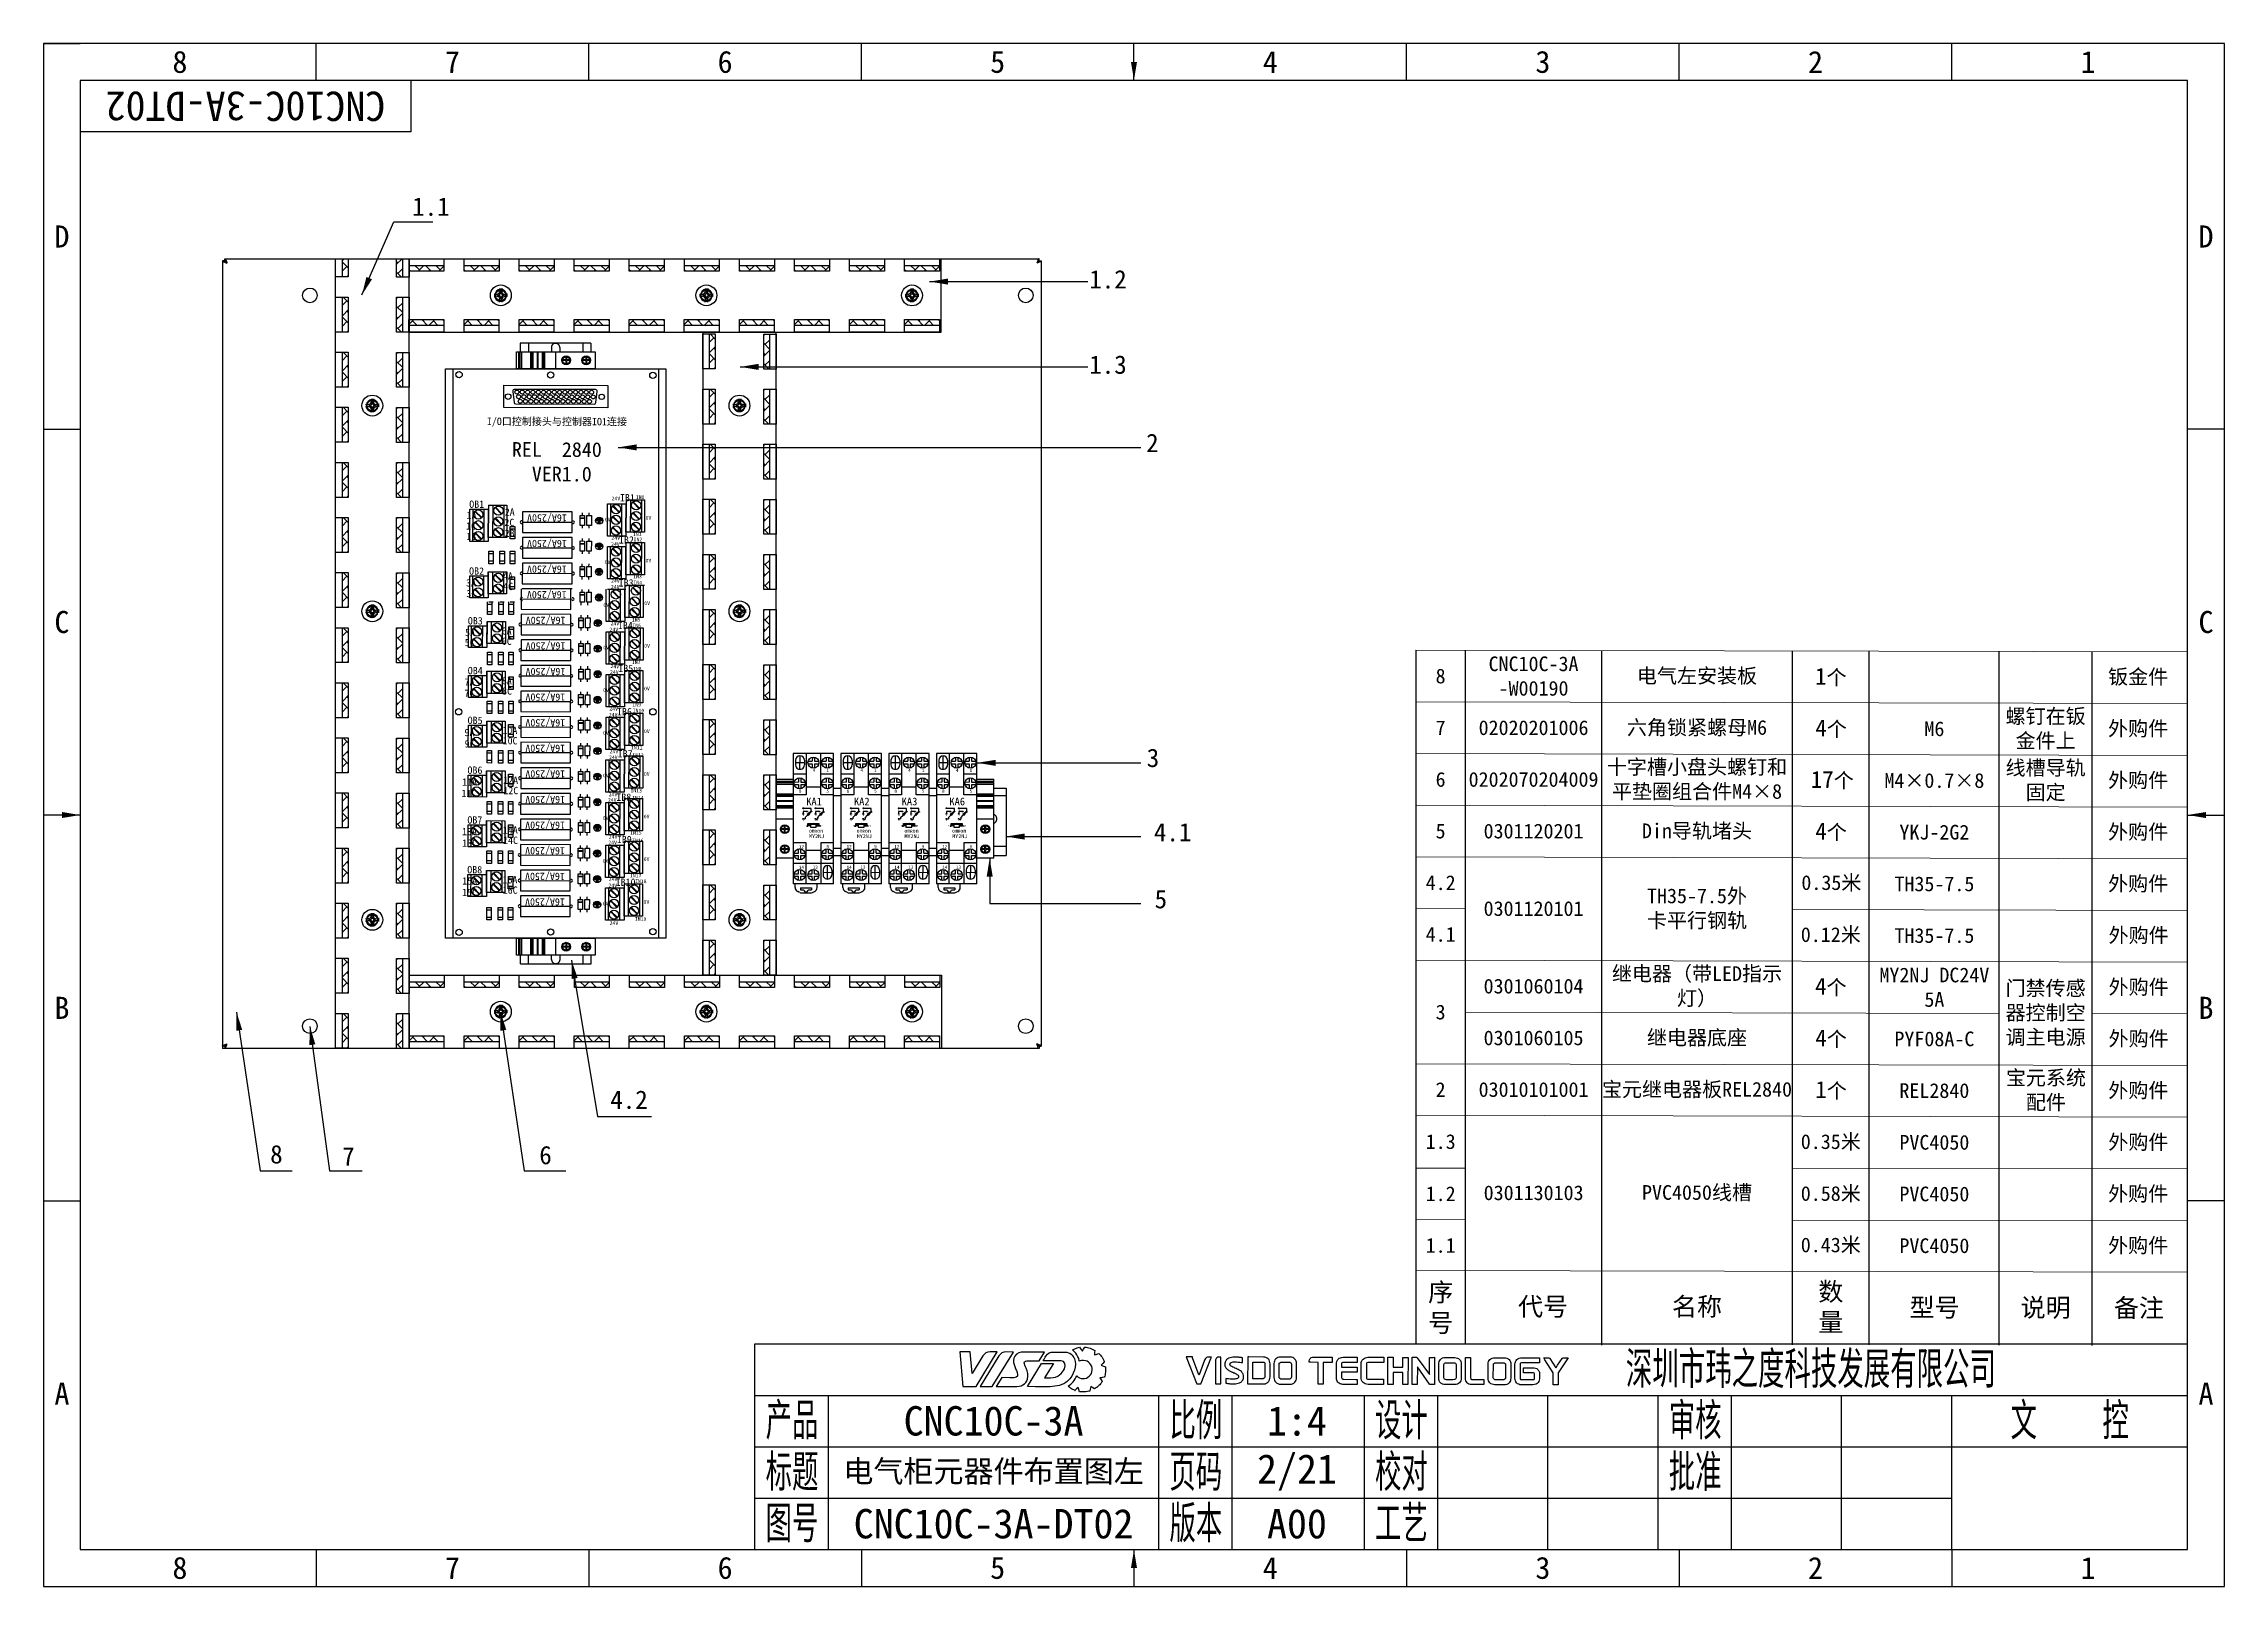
# Model space of a CAD drawing. Header units: millimetres. Extents: x 547 to 2149, y 622 to 1790.
# Drawn here: x 872.7 to 1169.7, y 1580.2 to 1790.2 of the extents above; entities that cross this region are included whole.
import ezdxf

# ---------------------------------------------------------------- set-up
doc = ezdxf.new("R2010")
doc.units = ezdxf.units.MM
doc.linetypes.add('ACAD_ISO02W100', pattern=[15, 12, -3])
doc.linetypes.add('EB_DASHDOT', pattern=[39, 30, -3, 3, -3])
for name, color, linetype in [('中文标注', 3, 'Continuous'), ('仅图框使用', 7, 'Continuous'), ('元器件与线路', 7, 'Continuous'), ('英文数字标注', 3, 'Continuous'), ('虚线', 7, 'ACAD_ISO02W100')]:
    doc.layers.add(name, color=color, linetype=linetype)
doc.styles.get("Standard").update_dxf_attribs({"font": 'txt', "bigfont": 'gbcbig.shx'})
doc.styles.add('宋体', font='')
doc.styles.get('宋体').set_extended_font_data('宋体')
doc.dimstyles.new('ISO-25', dxfattribs={"dimtxt": 2.5, "dimasz": 2.5, "dimexe": 1.25, "dimexo": 0.625, "dimtad": 1, "dimtxsty": 'Standard', "dimcen": 2.5, "dimadec": 0, "dimazin": 0, "dimtfac": 1, "dimtmove": 0, "dimatfit": 3, "dimfxl": 0, "dimarcsym": 0})
doc.dimstyles.get("Standard").update_dxf_attribs({"dimtxt": 2, "dimasz": 3, "dimexe": 0.18, "dimexo": 0.0625, "dimgap": 0.09, "dimtad": 0, "dimtih": 1, "dimtoh": 1, "dimdec": 4, "dimzin": 0, "dimdsep": 46, "dimtxsty": 'Standard', "dimcen": 0.09, "dimaunit": 1, "dimadec": 0, "dimazin": 0, "dimtfac": 1, "dimtdec": 4, "dimtofl": 0, "dimtmove": 0, "dimatfit": 3, "dimfxl": 0, "dimtolj": 1, "dimtzin": 0, "dimarcsym": 0})

msp = doc.modelspace()

# ---------------------------------------------------------------- texts
at = {"layer": '中文标注', "insert": (933.08, 1739.27), "char_height": 1, "width": 20.1436, "attachment_point": 1, "rotation": 359.8661, "style": '宋体'}
msp.add_mtext('{\\fSimSun|b0|i0|c134|p2;I/O口控制接头与控制器IO1连接}', dxfattribs=at)
at = {"layer": '中文标注', "attachment_point": 5}
for s, insert, char_height, width in [('{\\fSimSun|b0|i0|c134|p2;电气左安装板}', (1097.89, 1704.02), 2, 25.9708), ('{\\fSimSun|b0|i0|c134|p2;钣金件}', (1157.97, 1703.88), 2, 12.5772), ('{\\fSimSun|b0|i0|c134|p2;螺钉在钣金件上}', (1145.37, 1696.86), 2, 12.6623), ('{\\fSimSun|b0|i0|c134|p2;六角锁紧螺母M6}', (1097.89, 1696.98), 2, 25.9708), ('{\\fSimSun|b0|i0|c134|p2;外购件}', (1157.97, 1696.85), 2, 12.5772), ('{\\fSimSun|b0|i0|c134|p2;十字槽小盘头螺钉和平垫圈组合件M4×8}', (1097.89, 1689.95), 2, 25.9708), ('{\\fSimSun|b0|i0|c134|p2;线槽导轨固定}', (1145.37, 1689.83), 2, 12.6623), ('{\\fSimSun|b0|i0|c134|p2;外购件}', (1157.97, 1689.81), 2, 12.5772), ('{\\fSimSun|b0|i0|c134|p2;Din导轨堵头}', (1097.89, 1682.91), 2, 25.9708), ('{\\fSimSun|b0|i0|c134|p2;外购件}', (1157.97, 1682.78), 2, 12.5772), ('{\\fSimSun|b0|i0|c134|p2;TH35-7.5外\\P卡平行钢轨}', (1097.89, 1672.39), 2, 25.9708), ('{\\fSimSun|b0|i0|c134|p2;外购件}', (1157.97, 1675.74), 2, 12.5772), ('{\\fSimSun|b0|i0|c134|p2;外购件}', (1158.04, 1668.71), 2, 12.5772), ('{\\fSimSun|b0|i0|c134|p2;继电器（带LED指示灯）}', (1097.89, 1661.8), 2, 25.9708), ('{\\fSimSun|b0|i0|c134|p2;外购件}', (1158.04, 1661.67), 2, 12.5772), ('{\\fSimSun|b0|i0|c134|p2;继电器底座}', (1097.89, 1654.77), 2, 25.9708), ('{\\fSimSun|b0|i0|c134|p2;外购件}', (1158.04, 1654.64), 2, 12.5772), ('{\\fSimSun|b0|i0|c134|p2;宝元继电器板REL2840}', (1097.89, 1647.73), 2, 25.9708), ('{\\fSimSun|b0|i0|c134|p2;宝元系统配件}', (1145.41, 1647.64), 2, 12.5801), ('{\\fSimSun|b0|i0|c134|p2;外购件}', (1158, 1647.6), 2, 12.5772), ('{\\fSimSun|b0|i0|c134|p2;外购件}', (1158, 1640.56), 2, 12.5772), ('{\\fSimSun|b0|i0|c134|p2;PVC4050线槽}', (1097.89, 1633.69), 2, 25.9708), ('{\\fSimSun|b0|i0|c134|p2;外购件}', (1157.97, 1633.53), 2, 12.5772), ('{\\fSimSun|b0|i0|c134|p2;外购件}', (1157.97, 1626.49), 2, 12.5772), ('{\\fSimSun|b0|i0|c134|p2;序\\P号}', (1062.98, 1618), 2.5, 6.7802), ('{\\fSimSun|b0|i0|c134|p2;数\\P量}', (1116.11, 1618.13), 2.5, 10.4626), ('{\\fSimSun|b0|i0|c134|p2;代号}', (1076.93, 1618.13), 2.5, 21.1129), ('{\\fSimSun|b0|i0|c134|p2;名称}', (1097.89, 1618.13), 2.5, 25.9708), ('{\\fSimSun|b0|i0|c134|p2;型号}', (1130.24, 1618.01), 2.5, 17.5985), ('{\\fSimSun|b0|i0|c134|p2;说明}', (1145.37, 1617.98), 2.5, 12.6623), ('{\\fSimSun|b0|i0|c134|p2;备注}', (1158.08, 1617.95), 2.5, 12.763)]:
    msp.add_mtext(s, dxfattribs=dict(at, insert=insert, char_height=char_height, width=width))
at = {"layer": '中文标注', "insert": (1002.09, 1595.68), "char_height": 3, "width": 45, "attachment_point": 5, "style": '宋体'}
msp.add_mtext('电气柜元器件布置图左', dxfattribs=at)
at = {"layer": '仅图框使用', "attachment_point": 5}
for s, insert, char_height, width in [('{\\fSimSun|b0|i0|c134|p2;8}', (891.28, 1787.68), 3, 37.125), ('{\\fSimSun|b0|i0|c134|p2;7}', (928.4, 1787.68), 3, 37.125), ('{\\fSimSun|b0|i0|c134|p2;6}', (965.53, 1787.68), 3, 37.125), ('{\\fSimSun|b0|i0|c134|p2;5}', (1002.65, 1787.68), 3, 37.125), ('{\\fSimSun|b0|i0|c134|p2;4}', (1039.78, 1787.68), 3, 37.125), ('{\\fSimSun|b0|i0|c134|p2;3}', (1076.9, 1787.68), 3, 37.125), ('{\\fSimSun|b0|i0|c134|p2;2}', (1114.03, 1787.68), 3, 37.125), ('{\\fSimSun|b0|i0|c134|p2;1}', (1151.15, 1787.68), 3, 37.125), ('{\\fSimSun|b0|i0|c134|p2;D}', (875.21, 1763.93), 3, 5), ('{\\fSimSun|b0|i0|c134|p2;D}', (1167.21, 1763.93), 3, 5), ('{\\fSimSun|b0|i0|c134|p2;C}', (875.21, 1711.43), 3, 5), ('{\\fSimSun|b0|i0|c134|p2;C}', (1167.21, 1711.43), 3, 5), ('{\\fSimSun|b0|i0|c134|p2;B}', (875.21, 1658.93), 3, 5), ('{\\fSimSun|b0|i0|c134|p2;B}', (1167.21, 1658.93), 3, 5), ('{\\fSimSun|b0|i0|c134|p2;A}', (875.21, 1606.43), 3, 5), ('{\\fSimSun|b0|i0|c134|p2;A}', (1167.21, 1606.43), 3, 5), ('产品', (974.64, 1602.68), 5, 10.1092), ('比例', (1029.64, 1602.68), 5, 10.1092), ('设计', (1057.64, 1602.68), 5, 10.1092), ('审核', (1097.64, 1602.68), 5, 10.1092), ('文  控', (1148.65, 1602.68), 5, 32.125), ('标题', (974.64, 1595.68), 5, 10.1092), ('页码', (1029.64, 1595.68), 5, 10.1092), ('校对', (1057.64, 1595.68), 5, 10.1092), ('批准', (1097.64, 1595.68), 5, 10.1092), ('图号', (974.64, 1588.68), 5, 10.1092), ('版本', (1029.64, 1588.68), 5, 10.1092), ('工艺', (1057.64, 1588.68), 5, 10.1092), ('{\\fSimSun|b0|i0|c134|p2;8}', (891.28, 1582.68), 3, 37.125), ('{\\fSimSun|b0|i0|c134|p2;7}', (928.4, 1582.68), 3, 37.125), ('{\\fSimSun|b0|i0|c134|p2;6}', (965.53, 1582.68), 3, 37.125), ('{\\fSimSun|b0|i0|c134|p2;5}', (1002.65, 1582.68), 3, 37.125), ('{\\fSimSun|b0|i0|c134|p2;4}', (1039.78, 1582.68), 3, 37.125), ('{\\fSimSun|b0|i0|c134|p2;3}', (1076.9, 1582.68), 3, 37.125), ('{\\fSimSun|b0|i0|c134|p2;2}', (1114.03, 1582.68), 3, 37.125), ('{\\fSimSun|b0|i0|c134|p2;1}', (1151.15, 1582.68), 3, 37.125)]:
    msp.add_mtext(s, dxfattribs=dict(at, insert=insert, char_height=char_height, width=width))
at = {"layer": '仅图框使用', "color": 4, "insert": (1113.4, 1609.68), "char_height": 5, "width": 102.6342, "attachment_point": 5}
msp.add_mtext('深圳市玮之度科技发展有限公司', dxfattribs=at)
at = {"layer": '元器件与线路', "color": 3, "char_height": 2.5}
for s, insert, width, attachment_point in [('\\A1;{\\fSimSun|b0|i0|c134|p2;1.2}', (1017.67, 1758.08), 5, 5), ('\\A1;{\\fSimSun|b0|i0|c134|p2;1.3}', (1017.67, 1746.47), 5, 5), ('\\A1;{\\fSimSun|b0|i0|c134|p2;2}', (1022.87, 1737.08), 2, 1), ('\\A1;{\\fSimSun|b0|i0|c134|p2;3}', (1022.95, 1694.21), 2, 1), ('\\A1;{\\fSimSun|b0|i0|c134|p2;4.1}', (1023.93, 1684.09), 4.8098, 1), ('\\A1;{\\fSimSun|b0|i0|c134|p2;5}', (1024.02, 1674.98), 4.8098, 1), ('\\A1;{\\fSimSun|b0|i0|c134|p2;4.2}', (949.89, 1647.68), 4.0374, 1), ('\\A1;{\\fSimSun|b0|i0|c134|p2;8}', (903.57, 1640.25), 4.0374, 1), ('\\A1;{\\fSimSun|b0|i0|c134|p2;7}', (913.38, 1639.97), 4.0374, 1), ('\\A1;{\\fSimSun|b0|i0|c134|p2;6}', (940.22, 1640.14), 4.0374, 1)]:
    msp.add_mtext(s, dxfattribs=dict(at, insert=insert, width=width, attachment_point=attachment_point))
at = {"layer": '英文数字标注', "style": '宋体'}
for s, insert, char_height, width, attachment_point, rotation in [('CNC10C-3A-DT02', (900.21, 1781.68), 4, 45, 5, 180), ('{\\fSimSun|b1|i0|c134|p2;REL  2840  VER1.0}', (943.29, 1733.25), 2, 18.9144, 5, 359.8661), ('IB1', (951.2, 1728.87), 1, 0.9669, 1, 359.8661), ('\\pt0.006765;IN0', (953.37, 1728.71), 0.5, 0.7057, 1, 359.8661), ('\\pt0.04898;{\\fSimSun|b0|i0|c134|p2;1A}', (930.31, 1726.5), 1, 0.7057, 1, 359.8661), ('{\\fSimSun|b0|i0|c134|p2;OB1}', (930.68, 1727.99), 1, 1.7008, 1, 359.8661), ('\\pt0.01347;2A', (935.52, 1726.92), 0.9955, 0.7057, 1, 359.8661), ('\\pt0.006765;0V', (949.13, 1725.65), 0.5, 0.7057, 1, 359.8661), ('\\pt0.006765;24V', (950.07, 1728.52), 0.5, 0.7057, 1, 359.8661), ('\\pt0.006765;0V', (954.7, 1725.87), 0.5, 0.7057, 1, 359.8661), ('\\pt0.01347;{\\fSimSun|b0|i0|c134|p2;1C}', (930.26, 1725.03), 0.9955, 0.7057, 1, 359.8661), ('\\pt0.01347;{\\fSimSun|b0|i0|c134|p2;1B}', (930.28, 1723.59), 0.9955, 0.7057, 1, 359.8661), ('\\pt0.01347;{\\fSimSun|b0|i0|c134|p2;2C}', (935.47, 1725.51), 0.9955, 0.7057, 1, 359.8661), ('\\pt0.01347;{\\fSimSun|b0|i0|c134|p2;2B}', (935.5, 1724.04), 0.9955, 0.7057, 1, 359.8661), ('\\pt0.006765;24V', (950.05, 1723.16), 0.5, 0.7057, 1, 359.8661), ('IB2', (951.07, 1723.13), 1, 0.9669, 1, 359.8661), ('\\pt0.006765;IN1', (952.98, 1723.64), 0.5, 0.7057, 1, 359.8661), ('\\pt0.006765;IN2', (953.07, 1722.95), 0.5, 0.7057, 1, 359.8661), ('\\pt0.006765;0V', (949.12, 1719.85), 0.5, 0.7057, 1, 359.8661), ('\\pt0.006765;24V', (950, 1722.3), 0.5, 0.7057, 1, 359.8661), ('\\pt0.006765;0V', (954.69, 1720.06), 0.5, 0.7057, 1, 359.8661), ('\\pt0.01347;{\\fSimSun|b0|i0|c134|p2;3A}', (930.25, 1717.28), 0.9955, 0.7057, 1, 359.8661), ('{\\fSimSun|b0|i0|c134|p2;OB2}', (930.66, 1718.89), 1, 1.7008, 1, 359.8661), ('\\pt0.01347;{\\fSimSun|b0|i0|c134|p2;4A}', (935.27, 1718.2), 0.9955, 0.7057, 1, 359.8661), ('\\pt0.01347;{\\fSimSun|b0|i0|c134|p2;4C}', (935.29, 1716.79), 0.9955, 0.7057, 1, 359.8661), ('\\pt0.006765;24V', (950, 1717.29), 0.5, 0.7057, 1, 359.8661), ('IB3', (951.03, 1717.28), 1, 0.9669, 1, 359.8661), ('\\pt0.006765;IN3', (953.01, 1717.91), 0.5, 0.7057, 1, 359.8661), ('\\pt0.006765;IN4', (953.04, 1717.07), 0.5, 0.7057, 1, 359.8661), ('\\pt0.01347;{\\fSimSun|b0|i0|c134|p2;3C}', (930.28, 1715.82), 0.9955, 0.7057, 1, 359.8661), ('\\pt0.006765;0V', (948.95, 1714.04), 0.5, 0.7057, 1, 359.8661), ('\\pt0.006765;24V', (949.98, 1716.49), 0.5, 0.7057, 1, 359.8661), ('\\pt0.006765;0V', (954.52, 1714.26), 0.5, 0.7057, 1, 359.8661), ('{\\fSimSun|b0|i0|c134|p2;OB3}', (930.49, 1712.12), 1, 1.7008, 1, 359.8661), ('\\pt0.01347;6A', (935.09, 1710.74), 0.9955, 0.7057, 1, 359.8661), ('\\pt0.006765;24V', (949.93, 1711.52), 0.5, 0.7057, 1, 359.8661), ('IB4', (950.92, 1711.48), 1, 0.9669, 1, 359.8661), ('\\pt0.006765;IN5', (952.83, 1712.02), 0.5, 0.7057, 1, 359.8661), ('\\pt0.006765;IN6', (952.9, 1711.24), 0.5, 0.7057, 1, 359.8661), ('\\pt0.01347;5C', (930.07, 1709.16), 0.9955, 0.7057, 1, 359.8661), ('\\pt0.01347;5A', (930.11, 1710.53), 0.9955, 0.7057, 1, 359.8661), ('\\pt0.01347;6C', (935.11, 1709.34), 0.9955, 0.7057, 1, 359.8661), ('\\pt0.006765;0V', (948.94, 1708.23), 0.5, 0.7057, 1, 359.8661), ('\\pt0.006765;24V', (949.79, 1710.69), 0.5, 0.7057, 1, 359.8661), ('\\pt0.006765;0V', (954.51, 1708.45), 0.5, 0.7057, 1, 359.8661), ('OB4', (930.48, 1705.34), 1, 1.7008, 1, 359.8661), ('\\pt0.006765;24V', (949.86, 1704.89), 0.5, 0.7057, 1, 359.8661), ('\\pt0.006765;24V', (949.92, 1705.67), 0.5, 0.7057, 1, 359.8661), ('IB5', (950.98, 1705.64), 1, 0.9669, 1, 359.8661), ('\\pt0.006765;IN7', (952.83, 1706.24), 0.5, 0.7057, 1, 359.8661), ('\\pt0.006765;IN8', (952.98, 1705.35), 0.5, 0.7057, 1, 359.8661), ('\\pt0.01347;7C', (930.03, 1702.26), 0.9955, 0.7057, 1, 359.8661), ('\\pt0.01347;7A', (930.05, 1703.77), 0.9955, 0.7057, 1, 359.8661), ('\\pt0.01347;8A', (935.12, 1703.97), 0.9955, 0.7057, 1, 359.8661), ('\\pt0.01347;8C', (935.15, 1702.57), 0.9955, 0.7057, 1, 359.8661), ('\\pt0.006765;0V', (948.92, 1702.42), 0.5, 0.7057, 1, 359.8661), ('\\pt0.006765;0V', (954.49, 1702.64), 0.5, 0.7057, 1, 359.8661), ('\\pt0.006765;24V', (949.7, 1699.08), 0.5, 0.7057, 1, 359.8661), ('\\pt0.006765;24V', (949.77, 1699.9), 0.5, 0.7057, 1, 359.8661), ('IB6', (950.8, 1699.75), 1, 0.9669, 1, 359.8661), ('\\pt0.006765;IN9', (952.9, 1700.44), 0.5, 0.7057, 1, 359.8661), ('\\pt0.006765;IN10', (952.95, 1699.65), 0.5, 0.7057, 1, 359.8661), ('\\pt0.01347;9A', (930.04, 1696.91), 0.9955, 0.7057, 1, 359.8661), ('OB5', (930.46, 1698.57), 1, 1.7008, 1, 359.8661), ('\\pt0.01347;10A', (935.2, 1697.19), 0.9955, 0.7057, 1, 359.8661), ('\\pt0.006765;0V', (948.91, 1696.61), 0.5, 0.7057, 1, 359.8661), ('\\pt0.006765;0V', (954.48, 1696.83), 0.5, 0.7057, 1, 359.8661), ('\\pt0.01347;9C', (930.06, 1695.37), 0.9955, 0.7057, 1, 359.8661), ('\\pt0.01347;10C', (935.23, 1695.79), 0.9955, 0.7057, 1, 359.8661), ('\\pt0.006765;24V', (949.72, 1693.29), 0.5, 0.7057, 1, 359.8661), ('\\pt0.006765;24V', (949.8, 1694.08), 0.5, 0.7057, 1, 359.8661), ('IB7', (950.89, 1694.02), 1, 0.9669, 1, 359.8661), ('\\pt0.01347;{\\H0.5023x;IN1\\H0.9999x;1}', (952.71, 1694.6), 0.9955, 0.7057, 1, 359.8661), ('\\pt0.006765;IN12', (952.89, 1693.59), 0.5, 0.7057, 1, 359.8661), ('\\pt0.01347;11A', (929.71, 1690.18), 0.9955, 0.7057, 1, 359.8661), ('OB6', (930.44, 1691.79), 1, 1.7008, 1, 359.8661), ('\\pt0.01347;12A', (935.3, 1690.42), 0.9955, 0.7057, 1, 359.8661), ('\\pt0.006765;0V', (948.9, 1690.81), 0.5, 0.7057, 1, 359.8661), ('\\pt0.006765;0V', (954.47, 1691.02), 0.5, 0.7057, 1, 359.8661), ('\\pt0.01347;11C', (929.63, 1688.63), 0.9955, 0.7057, 1, 359.8661), ('\\pt0.01347;12C', (935.33, 1689.01), 0.9955, 0.7057, 1, 359.8661), ('\\pt0.006765;24V', (949.57, 1687.48), 0.5, 0.7057, 1, 359.8661), ('\\pt0.006765;24V', (949.67, 1688.24), 0.5, 0.7057, 1, 359.8661), ('IB8', (950.71, 1688.11), 1, 0.9669, 1, 359.8661), ('\\pt0.006765;IN13', (952.64, 1688.75), 0.5, 0.7057, 1, 359.8661), ('\\pt0.006765;IN14', (952.88, 1687.78), 0.5, 0.7057, 1, 359.8661), ('OB7', (930.43, 1685.01), 1, 1.7008, 1, 359.8661), ('\\pt0.006765;0V', (948.88, 1685), 0.5, 0.7057, 1, 359.8661), ('\\pt0.006765;0V', (954.45, 1685.22), 0.5, 0.7057, 1, 359.8661), ('\\pt0.01347;13A', (929.7, 1683.43), 0.9955, 0.7057, 1, 359.8661), ('\\pt0.01347;13C', (929.71, 1681.87), 0.9955, 0.7057, 1, 359.8661), ('\\pt0.01347;14A', (935.26, 1683.64), 0.9955, 0.7057, 1, 359.8661), ('\\pt0.01347;14C', (935.29, 1682.24), 0.9955, 0.7057, 1, 359.8661), ('\\pt0.006765;24V', (949.63, 1681.69), 0.5, 0.7057, 1, 359.8661), ('\\pt0.006765;24V', (949.69, 1682.46), 0.5, 0.7057, 1, 359.8661), ('IB9', (950.78, 1682.35), 1, 0.9669, 1, 359.8661), ('\\pt0.006765;IN15', (952.6, 1683.02), 0.5, 0.7057, 1, 359.8661), ('\\pt0.006765;IN16', (952.86, 1681.97), 0.5, 0.7057, 1, 359.8661), ('{\\fSimSun|b0|i0|c134|p2;OB8}', (930.41, 1678.24), 1, 1.7008, 1, 359.8661), ('\\pt0.006765;0V', (948.87, 1679.19), 0.5, 0.7057, 1, 359.8661), ('\\pt0.006765;0V', (954.44, 1679.41), 0.5, 0.7057, 1, 359.8661), ('\\pt0.01347;15C', (929.71, 1675.15), 0.9955, 0.7057, 1, 359.8661), ('\\pt0.01347;15A', (929.73, 1676.71), 0.9955, 0.7057, 1, 359.8661), ('\\pt0.01347;16A', (935.21, 1676.86), 0.9955, 0.7057, 1, 359.8661), ('\\pt0.01347;16C', (935.24, 1675.46), 0.9955, 0.7057, 1, 359.8661), ('\\pt0.006765;24V', (949.65, 1675.85), 0.5, 0.7057, 1, 359.8661), ('\\pt0.006765;24V', (949.67, 1676.69), 0.5, 0.7057, 1, 359.8661), ('IB10', (950.61, 1676.54), 1, 0.9669, 1, 359.8661), ('\\pt0.006765;IN17', (952.57, 1677.19), 0.5, 0.7057, 1, 359.8661), ('\\pt0.02449;IN18', (953.27, 1676.41), 0.5, 0.7057, 1, 359.8661), ('\\pt0.006765;0V', (948.86, 1673.38), 0.5, 0.7057, 1, 359.8661), ('\\pt0.006765;0V', (954.42, 1673.6), 0.5, 0.7057, 1, 359.8661), ('\\pt0.006765;24V', (949.8, 1670.72), 0.5, 0.7057, 1, 359.8661), ('\\pt0.006765;IN19', (953.24, 1671.28), 0.5, 0.7057, 1, 359.8661)]:
    msp.add_mtext(s, dxfattribs=dict(at, insert=insert, char_height=char_height, width=width, attachment_point=attachment_point, rotation=rotation))
at = {"layer": '英文数字标注'}
for s, insert, char_height, width, attachment_point in [('\\A1;{\\fSimSun|b0|i0|c134|p2;1.1}', (922.91, 1769.25), 2.5, 3.7672, 1), ('{\\fSimSun|b0|i0|c134|p2;CNC10C-3A}', (1002.09, 1602.68), 4, 45, 5)]:
    msp.add_mtext(s, dxfattribs=dict(at, insert=insert, char_height=char_height, width=width, attachment_point=attachment_point))
at = {"layer": '英文数字标注', "color": 3, "linetype": 'ByBlock', "lineweight": 25, "char_height": 0.996, "width": 2.0508, "attachment_point": 1, "rotation": 179.8661, "style": '宋体'}
for insert in [(943.97, 1725.1), (943.97, 1721.62), (943.96, 1718.13), (943.95, 1714.65), (943.79, 1711.16), (943.78, 1707.68), (943.77, 1704.19), (943.76, 1700.71), (943.75, 1697.22), (943.74, 1693.74), (943.74, 1690.25), (943.73, 1686.77), (943.72, 1683.28), (943.71, 1679.8), (943.7, 1676.31), (943.7, 1672.83)]:
    msp.add_mtext('16A/250V', dxfattribs=dict(at, insert=insert))
at = {"layer": '英文数字标注', "attachment_point": 5, "style": '宋体'}
for s, insert, char_height, width in [('8', (1062.97, 1704.08), 2, 6.7639), ('CNC10C-3A\\P-W00190', (1075.63, 1704.08), 2, 18.5534), ('{\\fSimSun|b0|i0|c134|p2;\\H1.15x;1\\H0.8696x;个}', (1116.11, 1703.96), 2, 10.4626), ('7', (1062.97, 1697.05), 2, 6.7639), ('02020201006', (1075.63, 1697.05), 2, 18.5534), ('{\\H1.15x;4}个', (1116.15, 1696.93), 2, 10.5448), ('M6', (1130.22, 1696.9), 2, 17.5985), ('6', (1062.97, 1690.01), 2, 6.7639), ('0202070204009', (1075.63, 1690.01), 2, 18.5534), ('{\\H1.15x;17}个', (1116.31, 1689.92), 2, 10.8593), ('M4×0.7×8 ', (1130.22, 1689.86), 2, 17.5985), ('{\\H1.15x;4}个', (1116.15, 1682.88), 2, 10.5448), ('{\\fSimSun|b0|i0|c134|p2;5}', (1062.97, 1682.98), 2, 6.7639), ('{\\fSimSun|b0|i0|c134|p2;0301120201}', (1075.63, 1682.98), 2, 18.5534), ('{\\fSimSun|b0|i0|c134|p2;YKJ-2G2 }', (1130.22, 1682.83), 2, 17.5985), ('4.2', (1062.98, 1675.95), 2, 6.7802), ('0.35米', (1116.19, 1675.87), 2, 10.6194), ('{\\fSimSun|b0|i0|c134|p2;TH35-7.5 }', (1130.22, 1675.79), 2, 17.5985), ('{\\fSimSun|b0|i0|c134|p2;0301120101}', (1075.63, 1672.43), 2, 18.5534), ('4.1', (1062.98, 1668.92), 2, 6.7802), ('0.12米', (1116.11, 1668.79), 2, 10.4626), ('{\\fSimSun|b0|i0|c134|p2;TH35-7.5 }', (1130.22, 1668.76), 2, 17.5985), ('MY2NJ DC24V 5A', (1130.22, 1661.72), 2, 17.5985), ('0301060104', (1075.63, 1661.87), 2, 18.5534), ('{\\H1.15x;4}个', (1116.11, 1661.77), 2, 10.4626), ('门禁传感器控制空调主电源', (1145.37, 1658.17), 2, 12.6623), ('3', (1062.97, 1658.34), 2, 6.7639), ('0301060105', (1075.63, 1654.83), 2, 18.5534), ('{\\H1.15x;4}个', (1116.15, 1654.74), 2, 10.5448), ('PYF08A-C', (1130.22, 1654.69), 2, 17.5985), ('{\\fSimSun|b0|i0|c134|p2;2}', (1062.97, 1647.8), 2, 6.7639), ('{\\fSimSun|b0|i0|c134|p2;03010101001}', (1075.63, 1647.8), 2, 18.5534), ('{\\H1.15x;1}个', (1116.15, 1647.7), 2, 10.5448), ('{\\fSimSun|b0|i0|c134|p2;REL2840}', (1130.22, 1647.65), 2, 17.5985), ('1.3', (1062.98, 1640.71), 2, 6.7802), ('0.35米', (1116.11, 1640.61), 2, 10.4626), ('{\\fSimSun|b0|i0|c134|p2;PVC4050}', (1130.22, 1640.61), 2, 17.5985), ('1.2', (1062.98, 1633.61), 2, 6.7802), ('{\\fSimSun|b0|i0|c134|p2;0301130103}', (1075.64, 1633.74), 2, 18.5371), ('0.58米', (1116.11, 1633.55), 2, 10.4626), ('{\\fSimSun|b0|i0|c134|p2;PVC4050}', (1130.22, 1633.58), 2, 17.5985), ('0.43米', (1116.11, 1626.55), 2, 10.4626), ('{\\fSimSun|b0|i0|c134|p2;PVC4050}', (1130.22, 1626.54), 2, 17.5985), ('1.1', (1062.98, 1626.58), 2, 6.7802), ('1:4', (1043.41, 1602.68), 4, 18.3671), ('2/21', (1043.41, 1595.68), 4, 18.3671), ('CNC10C-3A-DT02', (1002.09, 1588.68), 4, 45), ('A00', (1043.41, 1588.68), 4, 18.3671)]:
    msp.add_mtext(s, dxfattribs=dict(at, insert=insert, char_height=char_height, width=width))
at = {"layer": '英文数字标注', "color": 3, "linetype": 'Continuous', "lineweight": 25, "style": '宋体'}
for s, insert, char_height, attachment_point, rotation in [('4', (977.46, 1691.48), 0.444, 1, 359.8661), ('1', (979.33, 1691.48), 0.444, 1, 359.8661), ('4', (983.96, 1691.48), 0.444, 1, 359.8661), ('1', (985.83, 1691.48), 0.444, 1, 359.8661), ('4', (990.46, 1691.48), 0.444, 1, 359.8661), ('1', (992.33, 1691.48), 0.444, 1, 359.8661), ('4', (996.96, 1691.48), 0.444, 1, 359.8661), ('1', (998.83, 1691.48), 0.444, 1, 359.8661), ('8', (975.58, 1688.66), 0.444, 1, 359.8661), ('5', (979.33, 1688.66), 0.444, 1, 359.8661), ('8', (982.08, 1688.66), 0.444, 1, 359.8661), ('5', (985.83, 1688.66), 0.444, 1, 359.8661), ('8', (988.58, 1688.66), 0.444, 1, 359.8661), ('5', (992.33, 1688.66), 0.444, 1, 359.8661), ('8', (995.08, 1688.66), 0.444, 1, 359.8661), ('5', (998.83, 1688.66), 0.444, 1, 359.8661), ('5', (976.11, 1685.26), 0.217, 1, 359.8661), ('9', (976.1, 1684.59), 0.217, 1, 359.8661), ('\\fFangSong_GB2312|b0|i0|p34;1', (976.11, 1686.02), 0.2167, 1, 359.8661), ('4', (977.79, 1686.01), 0.217, 1, 359.8661), ('8', (977.79, 1685.25), 0.217, 1, 359.8661), ('12', (977.79, 1684.59), 0.217, 1, 359.8661), ('5', (982.61, 1685.26), 0.217, 1, 359.8661), ('9', (982.6, 1684.59), 0.217, 1, 359.8661), ('\\fFangSong_GB2312|b0|i0|p34;1', (982.61, 1686.02), 0.2167, 1, 359.8661), ('4', (984.29, 1686.01), 0.217, 1, 359.8661), ('8', (984.29, 1685.25), 0.217, 1, 359.8661), ('12', (984.29, 1684.59), 0.217, 1, 359.8661), ('5', (989.11, 1685.26), 0.217, 1, 359.8661), ('9', (989.1, 1684.59), 0.217, 1, 359.8661), ('\\fFangSong_GB2312|b0|i0|p34;1', (989.11, 1686.02), 0.2167, 1, 359.8661), ('4', (990.79, 1686.01), 0.217, 1, 359.8661), ('8', (990.79, 1685.25), 0.217, 1, 359.8661), ('12', (990.79, 1684.59), 0.217, 1, 359.8661), ('5', (995.61, 1685.26), 0.217, 1, 359.8661), ('9', (995.6, 1684.59), 0.217, 1, 359.8661), ('\\fFangSong_GB2312|b0|i0|p34;1', (995.61, 1686.02), 0.2167, 1, 359.8661), ('4', (997.29, 1686.01), 0.217, 1, 359.8661), ('8', (997.29, 1685.25), 0.217, 1, 359.8661), ('12', (997.29, 1684.59), 0.217, 1, 359.8661), ('12', (975.58, 1680.66), 0.444, 7, 0.1339), ('13', (976.41, 1683.84), 0.217, 1, 359.8661), ('14', (978.49, 1683.83), 0.217, 1, 359.8661), ('9', (979.33, 1680.66), 0.444, 7, 0.1339), ('12', (982.08, 1680.66), 0.444, 7, 0.1339), ('13', (982.91, 1683.84), 0.217, 1, 359.8661), ('14', (984.99, 1683.83), 0.217, 1, 359.8661), ('9', (985.83, 1680.66), 0.444, 7, 0.1339), ('12', (988.58, 1680.66), 0.444, 7, 0.1339), ('13', (989.41, 1683.84), 0.217, 1, 359.8661), ('14', (991.49, 1683.83), 0.217, 1, 359.8661), ('9', (992.33, 1680.66), 0.444, 7, 0.1339), ('12', (995.08, 1680.66), 0.444, 7, 0.1339), ('13', (995.91, 1683.84), 0.217, 1, 359.8661), ('14', (997.99, 1683.83), 0.217, 1, 359.8661), ('9', (998.83, 1680.66), 0.444, 7, 0.1339), ('14', (975.58, 1677.85), 0.444, 7, 0.1339), ('13', (977.46, 1677.85), 0.444, 7, 0.1339), ('14', (982.08, 1677.85), 0.444, 7, 0.1339), ('13', (983.96, 1677.85), 0.444, 7, 0.1339), ('14', (988.58, 1677.85), 0.444, 7, 0.1339), ('13', (990.46, 1677.85), 0.444, 7, 0.1339), ('14', (995.08, 1677.85), 0.444, 7, 0.1339), ('13', (996.96, 1677.85), 0.444, 7, 0.1339)]:
    msp.add_mtext(s, dxfattribs=dict(at, insert=insert, char_height=char_height, attachment_point=attachment_point, rotation=rotation))
at = {"layer": '英文数字标注', "color": 3, "char_height": 1.05, "width": 1.89, "attachment_point": 5, "rotation": 359.8661, "style": '宋体'}
for s, insert in [('KA1', (977.64, 1687.02)), ('KA2', (984.14, 1687.02)), ('KA3', (990.64, 1687.02)), ('KA6', (997.14, 1687.02))]:
    msp.add_mtext(s, dxfattribs=dict(at, insert=insert))
at = {"layer": '英文数字标注', "linetype": 'Continuous', "lineweight": 25, "char_height": 0.525, "attachment_point": 1, "rotation": 359.8661, "style": '宋体'}
for s, insert in [('om{\\H0.7333x;R}on', (976.94, 1683.31)), ('MY2NJ', (976.96, 1682.56)), ('om{\\H0.7333x;R}on', (983.44, 1683.31)), ('MY2NJ', (983.46, 1682.56)), ('om{\\H0.7333x;R}on', (989.94, 1683.31)), ('MY2NJ', (989.96, 1682.56)), ('om{\\H0.7333x;R}on', (996.44, 1683.31)), ('MY2NJ', (996.46, 1682.56))]:
    msp.add_mtext(s, dxfattribs=dict(at, insert=insert))

# ---------------------------------------------------------------- blocks, each defined once
blk = doc.blocks.new('Logo-pic')
at = {"layer": '仅图框使用', "color": 4}
for points in [[(1.39, 0), (1.39, 0), (0, 0), (0, 0)], [(0, 0), (0, 0), (0.42, -4.7), (0.42, -4.7)], [(15.35, 0.28), (15.42, 0.32), (15.49, 0.35), (15.57, 0.38)], [(16.08, -0.66), (15.92, -0.31), (15.66, 0), (15.35, 0.28)], [(15.57, 0.38), (15.69, 0.44), (15.83, 0.49), (15.99, 0.54)], [(15.99, 0.54), (15.99, 0.54), (16.28, 0.62), (16.28, 0.62)], [(16.28, 0.62), (16.28, 0.62), (16.46, 0.38), (16.46, 0.38)], [(16.46, 0.38), (16.46, 0.38), (16.69, 0.09), (16.69, 0.09)], [(16.69, 0.09), (16.69, 0.09), (16.85, 0.39), (16.85, 0.39)], [(16.85, 0.39), (16.85, 0.39), (17, 0.65), (17, 0.65)], [(17, 0.65), (17.24, 0.64), (17.5, 0.58), (17.73, 0.5)], [(17.73, 0.5), (17.86, 0.46), (18, 0.4), (18.12, 0.34)], [(18.12, 0.34), (18.12, 0.34), (18.38, 0.2), (18.38, 0.2)], [(18.38, 0.2), (18.38, 0.2), (18.35, -0.09), (18.35, -0.09)], [(1.66, -2.95), (1.66, -2.95), (1.39, 0), (1.39, 0)], [(3.14, -0.56), (3.14, -0.56), (1.66, -2.95), (1.66, -2.95)], [(2.21, -4.71), (2.21, -4.71), (5.1, -0.01), (5.1, -0.01)], [(5.31, -0.56), (5.31, -0.56), (2.78, -4.71), (2.78, -4.71)], [(4.11, -0.01), (3.65, -0.01), (3.39, -0.16), (3.14, -0.56)], [(5.1, -0.01), (5.1, -0.01), (4.11, -0.01), (4.11, -0.01)], [(4.4, -4.71), (4.4, -4.71), (7.29, -0.02), (7.29, -0.02)], [(6.29, -0.01), (5.83, -0.01), (5.59, -0.13), (5.31, -0.56)], [(7.28, -0.02), (7.28, -0.02), (6.29, -0.01), (6.29, -0.01)], [(7.5, -0.58), (7.03, -1.34), (7.55, -2.13), (7.8, -2.82)], [(7.29, -0.02), (7.29, -0.02), (7.28, -0.02), (7.28, -0.02)], [(7.8, -2.82), (7.92, -3.14), (7.91, -3.51), (7.36, -3.52)], [(8.69, -0.02), (8.19, -0.02), (7.78, -0.12), (7.5, -0.58)], [(9.03, -2.23), (8.76, -1.63), (8.45, -1.19), (9.46, -1.23)], [(11.52, -0.03), (11.52, -0.03), (8.69, -0.02), (8.69, -0.02)], [(9.21, -3.7), (9.35, -3.15), (9.22, -2.68), (9.03, -2.23)], [(9.2, -4.73), (9.2, -4.73), (11.13, -1.56), (11.13, -1.56)], [(9.46, -1.23), (9.46, -1.23), (10.78, -1.23), (10.78, -1.23)], [(10.78, -1.23), (10.78, -1.23), (11.52, -0.03), (11.52, -0.03)], [(11.13, -1.56), (11.13, -1.56), (12.74, -1.57), (12.74, -1.57)], [(11.33, -1.23), (11.44, -1.05), (11.61, -0.77), (11.73, -0.58)], [(13.78, -1.23), (13.78, -1.23), (11.33, -1.23), (11.33, -1.23)], [(12.74, -1.57), (12.74, -1.57), (11.53, -3.53), (11.53, -3.53)], [(11.73, -0.58), (12.03, -0.12), (12.3, -0.03), (12.71, -0.03)], [(12.36, -3.53), (13.34, -3.53), (14.01, -2.89), (14.24, -2.29)], [(12.71, -0.03), (12.71, -0.03), (14.35, -0.03), (14.35, -0.03)], [(14.24, -2.29), (14.45, -1.75), (14.3, -1.24), (13.78, -1.23)], [(14.35, -0.03), (15.01, -0.04), (15.38, -0.46), (15.59, -0.95)], [(15.59, -0.95), (15.97, -1.85), (15.54, -3.19), (14.68, -3.99)], [(16.26, -1.28), (16.23, -1.07), (16.17, -0.86), (16.08, -0.66)], [(16.85, -1.16), (16.64, -1.16), (16.44, -1.2), (16.26, -1.28)], [(16.74, -3.64), (17.42, -3.67), (18, -3.14), (18.03, -2.46)], [(18.03, -2.46), (18.06, -1.77), (17.53, -1.2), (16.85, -1.16)], [(18.35, -0.09), (18.35, -0.09), (18.33, -0.41), (18.33, -0.41)], [(18.33, -0.41), (18.48, -0.36), (18.63, -0.3), (18.67, -0.29)], [(18.67, -0.29), (18.67, -0.29), (18.94, -0.22), (18.94, -0.22)], [(18.94, -0.22), (19.09, -0.37), (19.24, -0.55), (19.36, -0.74)], [(19.48, -1.56), (19.48, -1.56), (19.25, -1.82), (19.25, -1.82)], [(19.25, -1.82), (19.27, -1.83), (19.29, -1.84), (19.57, -1.95)], [(19.36, -0.74), (19.42, -0.84), (19.49, -0.95), (19.55, -1.07)], [(19.67, -1.34), (19.67, -1.34), (19.48, -1.56), (19.48, -1.56)], [(19.55, -1.07), (19.55, -1.07), (19.61, -1.19), (19.61, -1.19)], [(19.57, -1.95), (19.57, -1.95), (19.84, -2.05), (19.84, -2.05)], [(19.61, -1.19), (19.63, -1.24), (19.65, -1.29), (19.67, -1.34)], [(19.83, -2.75), (19.81, -2.99), (19.75, -3.23), (19.67, -3.46)], [(19.84, -2.05), (19.84, -2.12), (19.85, -2.18), (19.85, -2.25)], [(0.42, -4.7), (0.42, -4.7), (2.21, -4.71), (2.21, -4.71)], [(2.78, -4.71), (2.78, -4.71), (4.4, -4.71), (4.4, -4.71)], [(5.7, -3.51), (5.7, -3.51), (4.96, -4.72), (4.96, -4.72)], [(4.96, -4.72), (4.96, -4.72), (6.17, -4.73), (6.17, -4.73)], [(6.79, -3.52), (6.79, -3.52), (5.7, -3.51), (5.7, -3.51)], [(6.17, -4.73), (6.17, -4.73), (7.42, -4.73), (7.42, -4.73)], [(7.36, -3.52), (7.36, -3.52), (6.79, -3.52), (6.79, -3.52)], [(7.42, -4.73), (8.35, -4.73), (9.03, -4.45), (9.21, -3.7)], [(10.29, -4.74), (10.29, -4.74), (9.2, -4.73), (9.2, -4.73)], [(12.31, -4.74), (12.31, -4.74), (10.29, -4.74), (10.29, -4.74)], [(11.53, -3.53), (11.53, -3.53), (12.01, -3.53), (12.01, -3.53)], [(12.01, -3.53), (12.01, -3.53), (12.28, -3.53), (12.28, -3.53)], [(12.28, -3.53), (12.28, -3.53), (12.36, -3.53), (12.36, -3.53)], [(14.68, -3.99), (14.07, -4.56), (13.13, -4.68), (12.31, -4.74)], [(14.77, -4.69), (15.24, -4.34), (15.64, -3.84), (15.92, -3.28)], [(15.06, -4.92), (14.97, -4.86), (14.88, -4.78), (14.77, -4.69)], [(15.37, -5.11), (15.27, -5.05), (15.16, -4.99), (15.06, -4.92)], [(15.5, -5.18), (15.5, -5.18), (15.37, -5.11), (15.37, -5.11)], [(15.68, -5.25), (15.62, -5.23), (15.56, -5.2), (15.5, -5.18)], [(15.88, -5.05), (15.88, -5.05), (15.66, -5.25), (15.66, -5.25)], [(15.66, -5.25), (15.66, -5.25), (15.68, -5.25), (15.68, -5.25)], [(16.12, -4.83), (16.12, -4.83), (15.88, -5.05), (15.88, -5.05)], [(15.92, -3.28), (16.13, -3.49), (16.42, -3.62), (16.74, -3.64)], [(16.21, -5.14), (16.19, -5.07), (16.16, -4.95), (16.12, -4.83)], [(16.3, -5.42), (16.3, -5.42), (16.21, -5.14), (16.21, -5.14)], [(16.61, -5.45), (16.51, -5.45), (16.4, -5.44), (16.3, -5.42)], [(16.98, -5.45), (16.85, -5.46), (16.73, -5.46), (16.61, -5.45)], [(17.38, -5.41), (17.23, -5.43), (17.1, -5.44), (16.98, -5.45)], [(17.7, -5.33), (17.6, -5.36), (17.49, -5.38), (17.38, -5.41)], [(17.76, -5.07), (17.76, -5.07), (17.7, -5.33), (17.7, -5.33)], [(17.7, -5.33), (17.7, -5.33), (17.7, -5.33), (17.7, -5.33)], [(17.83, -4.7), (17.81, -4.83), (17.79, -4.96), (17.76, -5.07)], [(18.1, -4.89), (18.02, -4.84), (17.93, -4.77), (17.83, -4.7)], [(18.34, -5.04), (18.34, -5.04), (18.1, -4.89), (18.1, -4.89)], [(18.61, -4.87), (18.52, -4.93), (18.43, -4.99), (18.34, -5.04)], [(18.64, -4.84), (18.63, -4.85), (18.62, -4.86), (18.61, -4.87)], [(19.17, -4.34), (19.01, -4.52), (18.83, -4.68), (18.64, -4.84)], [(19.38, -3.49), (19.27, -3.51), (19.17, -3.52), (19.07, -3.53)], [(19.07, -3.53), (19.13, -3.61), (19.18, -3.69), (19.24, -3.79)], [(19.38, -4.03), (19.32, -4.14), (19.24, -4.24), (19.17, -4.34)], [(19.24, -3.79), (19.24, -3.79), (19.38, -4.03), (19.38, -4.03)], [(19.67, -3.46), (19.67, -3.46), (19.38, -3.49), (19.38, -3.49)]]:
    blk.add_open_spline(points, degree=3, dxfattribs=at)
blk.add_open_spline([(19.85, -2.25), (19.85, -2.3), (19.85, -2.35), (19.85, -2.41), (19.85, -2.41), (19.85, -2.52), (19.85, -2.64), (19.83, -2.75)], degree=3, knots=[0.25423729, 0.25423729, 0.25423729, 0.25423729, 0.27118644, 0.27118644, 0.27118644, 0.27118644, 0.28813559, 0.28813559, 0.28813559, 0.28813559], dxfattribs=at)
blk = doc.blocks.new('Logo-Eng')
at = {"layer": '仅图框使用', "color": 4}
for points, knots in [([(-0.44, -1.42), (-0.44, -1.42), (-1.75, 1.92), (-1.75, 1.92), (-1.75, 1.92), (-1.75, 1.92), (-1.84, 2.14), (-1.84, 2.14), (-1.84, 2.14), (-1.84, 2.14), (-1.6, 2.14), (-1.6, 2.14), (-1.6, 2.14), (-1.6, 2.14), (-1.14, 2.14), (-1.14, 2.14), (-1.14, 2.14), (-1.14, 2.14), (-1.02, 2.14), (-1.02, 2.14), (-1.02, 2.14), (-1.02, 2.14), (-0.98, 2.03), (-0.98, 2.03), (-0.98, 2.03), (-0.98, 2.03), (-0.15, -0.28), (-0.15, -0.28), (-0.15, -0.28), (-0.15, -0.28), (-0.15, -0.28), (-0.15, -0.28), (-0.15, -0.28), (-0.14, -0.29), (-0.14, -0.3), (-0.13, -0.31), (-0.13, -0.31), (-0.13, -0.31), (-0.13, -0.31), (-0.13, -0.31), (-0.13, -0.31), (-0.13, -0.31), (-0.13, -0.31), (-0.12, -0.31), (-0.12, -0.31), (-0.12, -0.3), (-0.11, -0.29), (-0.11, -0.28), (-0.11, -0.28), (-0.11, -0.28), (-0.11, -0.28), (-0.11, -0.28), (-0.11, -0.28), (-0.11, -0.28), (0.64, 1.69), (0.64, 1.69), (0.64, 1.69), (0.82, 2.14), (0.9, 2.14), (1.3, 2.13), (1.3, 2.13), (1.3, 2.13), (1.36, 2.13), (1.36, 2.13), (1.36, 2.13), (1.36, 2.13), (1.6, 2.13), (1.6, 2.13), (1.6, 2.13), (1.6, 2.13), (1.51, 1.91), (1.51, 1.91), (1.51, 1.91), (1.51, 1.91), (0.17, -1.42), (0.17, -1.42), (0.17, -1.42), (0.17, -1.42), (0.13, -1.52), (0.13, -1.52), (0.13, -1.52), (0.13, -1.52), (0.02, -1.52), (0.02, -1.52), (0.02, -1.52), (0.02, -1.52), (-0.29, -1.52), (-0.29, -1.52), (-0.29, -1.52), (-0.29, -1.52), (-0.4, -1.52), (-0.4, -1.52), (-0.4, -1.52), (-0.4, -1.52), (-0.44, -1.42), (-0.44, -1.42)], [0, 0, 0, 0, 0.041667, 0.041667, 0.041667, 0.041667, 0.083333, 0.083333, 0.083333, 0.083333, 0.125, 0.125, 0.125, 0.125, 0.166667, 0.166667, 0.166667, 0.166667, 0.208333, 0.208333, 0.208333, 0.208333, 0.25, 0.25, 0.25, 0.25, 0.291667, 0.291667, 0.291667, 0.291667, 0.333333, 0.333333, 0.333333, 0.333333, 0.375, 0.375, 0.375, 0.375, 0.416667, 0.416667, 0.416667, 0.416667, 0.458333, 0.458333, 0.458333, 0.458333, 0.5, 0.5, 0.5, 0.5, 0.541667, 0.541667, 0.541667, 0.541667, 0.583333, 0.583333, 0.583333, 0.583333, 0.625, 0.625, 0.625, 0.625, 0.666667, 0.666667, 0.666667, 0.666667, 0.708333, 0.708333, 0.708333, 0.708333, 0.75, 0.75, 0.75, 0.75, 0.791667, 0.791667, 0.791667, 0.791667, 0.833333, 0.833333, 0.833333, 0.833333, 0.875, 0.875, 0.875, 0.875, 0.916667, 0.916667, 0.916667, 0.916667, 0.958333, 0.958333, 0.958333, 0.958333, 1, 1, 1, 1]), ([(2.85, 1.96), (2.85, 1.96), (2.84, -1.36), (2.84, -1.36), (2.84, -1.36), (2.84, -1.36), (2.84, -1.53), (2.84, -1.53), (2.84, -1.53), (2.84, -1.53), (2.68, -1.53), (2.68, -1.53), (2.68, -1.53), (2.68, -1.53), (2.29, -1.53), (2.29, -1.53), (2.29, -1.53), (2.29, -1.53), (2.13, -1.52), (2.13, -1.52), (2.13, -1.52), (2.13, -1.52), (2.13, -1.36), (2.13, -1.36), (2.13, -1.36), (2.13, -1.36), (2.14, 1.62), (2.14, 1.62), (2.14, 1.62), (2.14, 1.8), (2.2, 1.93), (2.3, 2.01), (2.3, 2.01), (2.4, 2.09), (2.53, 2.13), (2.68, 2.13), (2.68, 2.13), (2.68, 2.13), (2.85, 2.13), (2.85, 2.13), (2.85, 2.13), (2.85, 2.13), (2.85, 1.96), (2.85, 1.96)], [0, 0, 0, 0, 0.090909, 0.090909, 0.090909, 0.090909, 0.181818, 0.181818, 0.181818, 0.181818, 0.272727, 0.272727, 0.272727, 0.272727, 0.363636, 0.363636, 0.363636, 0.363636, 0.454545, 0.454545, 0.454545, 0.454545, 0.545455, 0.545455, 0.545455, 0.545455, 0.636364, 0.636364, 0.636364, 0.636364, 0.727273, 0.727273, 0.727273, 0.727273, 0.818182, 0.818182, 0.818182, 0.818182, 0.909091, 0.909091, 0.909091, 0.909091, 1, 1, 1, 1]), ([(5.48, 2.07), (5.56, 2.06), (5.63, 2.05), (5.68, 2.05), (5.68, 2.05), (5.68, 2.05), (5.82, 2.03), (5.82, 2.03), (5.82, 2.03), (5.82, 2.03), (5.82, 1.89), (5.82, 1.89), (5.82, 1.89), (5.82, 1.89), (5.82, 1.56), (5.82, 1.56), (5.82, 1.56), (5.82, 1.56), (5.82, 1.37), (5.82, 1.37), (5.82, 1.37), (5.82, 1.37), (5.64, 1.4), (5.64, 1.4), (5.64, 1.4), (5.5, 1.42), (5.37, 1.43), (5.22, 1.45), (5.22, 1.45), (5.08, 1.46), (4.94, 1.47), (4.81, 1.47), (4.81, 1.47), (4.64, 1.47), (4.44, 1.46), (4.29, 1.4), (4.29, 1.4), (4.17, 1.36), (4.08, 1.28), (4.07, 1.14), (4.07, 1.14), (4.08, 1.06), (4.13, 1), (4.2, 0.94), (4.2, 0.94), (4.29, 0.87), (4.41, 0.81), (4.51, 0.76), (4.51, 0.76), (4.51, 0.76), (4.51, 0.76), (4.51, 0.76), (4.51, 0.76), (4.63, 0.71), (4.71, 0.67), (4.79, 0.63), (4.79, 0.63), (4.79, 0.63), (4.79, 0.63), (4.79, 0.63), (4.79, 0.63), (4.89, 0.59), (4.98, 0.54), (5.09, 0.49), (5.09, 0.49), (5.19, 0.45), (5.29, 0.4), (5.38, 0.34), (5.38, 0.34), (5.48, 0.28), (5.57, 0.22), (5.66, 0.14), (5.66, 0.14), (5.66, 0.14), (5.66, 0.14), (5.66, 0.14), (5.66, 0.14), (5.75, 0.04), (5.83, -0.07), (5.89, -0.2), (5.89, -0.2), (5.94, -0.32), (5.97, -0.46), (5.97, -0.59), (5.97, -0.59), (5.97, -0.73), (5.93, -0.87), (5.86, -1), (5.86, -1), (5.8, -1.12), (5.7, -1.23), (5.58, -1.3), (5.58, -1.3), (5.37, -1.43), (5.11, -1.49), (4.84, -1.51), (4.84, -1.51), (4.58, -1.54), (4.31, -1.53), (4.08, -1.5), (4.08, -1.5), (4.02, -1.5), (3.95, -1.49), (3.89, -1.48), (3.89, -1.48), (3.82, -1.47), (3.75, -1.46), (3.68, -1.45), (3.68, -1.45), (3.68, -1.45), (3.54, -1.43), (3.54, -1.43), (3.54, -1.43), (3.54, -1.43), (3.54, -1.29), (3.54, -1.29), (3.54, -1.29), (3.54, -1.29), (3.54, -0.98), (3.54, -0.98), (3.54, -0.98), (3.54, -0.98), (3.54, -0.79), (3.54, -0.79), (3.54, -0.79), (3.54, -0.79), (3.73, -0.82), (3.73, -0.82), (3.73, -0.82), (3.86, -0.84), (3.99, -0.86), (4.11, -0.87), (4.11, -0.87), (4.24, -0.88), (4.36, -0.89), (4.49, -0.89), (4.49, -0.89), (4.49, -0.89), (4.49, -0.89), (4.49, -0.89), (4.49, -0.89), (4.6, -0.89), (4.69, -0.88), (4.78, -0.87), (4.78, -0.87), (4.86, -0.87), (4.93, -0.85), (4.99, -0.84), (4.99, -0.84), (5.08, -0.81), (5.17, -0.77), (5.23, -0.71), (5.23, -0.71), (5.26, -0.68), (5.28, -0.64), (5.28, -0.59), (5.28, -0.59), (5.28, -0.59), (5.28, -0.59), (5.28, -0.59), (5.28, -0.59), (5.28, -0.53), (5.27, -0.47), (5.25, -0.42), (5.25, -0.42), (5.22, -0.37), (5.19, -0.33), (5.14, -0.29), (5.14, -0.29), (5.14, -0.29), (5.14, -0.29), (5.14, -0.29), (5.14, -0.29), (5.09, -0.25), (5.03, -0.21), (4.96, -0.17), (4.96, -0.17), (4.89, -0.13), (4.82, -0.1), (4.75, -0.06), (4.75, -0.06), (4.75, -0.06), (4.75, -0.06), (4.75, -0.06), (4.75, -0.06), (4.75, -0.06), (4.71, -0.04), (4.71, -0.04), (4.71, -0.04), (4.64, -0.02), (4.58, 0.01), (4.5, 0.05), (4.5, 0.05), (4.39, 0.1), (4.26, 0.15), (4.13, 0.21), (4.13, 0.21), (4, 0.28), (3.88, 0.35), (3.77, 0.44), (3.77, 0.44), (3.77, 0.44), (3.77, 0.44), (3.77, 0.44), (3.77, 0.44), (3.71, 0.48), (3.66, 0.53), (3.62, 0.58), (3.62, 0.58), (3.57, 0.63), (3.53, 0.68), (3.5, 0.74), (3.5, 0.74), (3.5, 0.74), (3.49, 0.74), (3.49, 0.74), (3.49, 0.74), (3.41, 0.87), (3.38, 1.03), (3.39, 1.18), (3.39, 1.18), (3.4, 1.35), (3.45, 1.52), (3.53, 1.63), (3.53, 1.63), (3.53, 1.63), (3.53, 1.63), (3.53, 1.63), (3.53, 1.63), (3.67, 1.84), (3.89, 1.96), (4.13, 2.03), (4.13, 2.03), (4.36, 2.1), (4.6, 2.11), (4.81, 2.11), (4.81, 2.11), (4.89, 2.11), (4.97, 2.11), (5.05, 2.11), (5.05, 2.11), (5.13, 2.1), (5.21, 2.1), (5.28, 2.09), (5.28, 2.09), (5.34, 2.08), (5.41, 2.08), (5.48, 2.07)], [0, 0, 0, 0, 0.016129, 0.016129, 0.016129, 0.016129, 0.032258, 0.032258, 0.032258, 0.032258, 0.048387, 0.048387, 0.048387, 0.048387, 0.064516, 0.064516, 0.064516, 0.064516, 0.080645, 0.080645, 0.080645, 0.080645, 0.096774, 0.096774, 0.096774, 0.096774, 0.112903, 0.112903, 0.112903, 0.112903, 0.129032, 0.129032, 0.129032, 0.129032, 0.145161, 0.145161, 0.145161, 0.145161, 0.16129, 0.16129, 0.16129, 0.16129, 0.177419, 0.177419, 0.177419, 0.177419, 0.193548, 0.193548, 0.193548, 0.193548, 0.209677, 0.209677, 0.209677, 0.209677, 0.225806, 0.225806, 0.225806, 0.225806, 0.241935, 0.241935, 0.241935, 0.241935, 0.258065, 0.258065, 0.258065, 0.258065, 0.274194, 0.274194, 0.274194, 0.274194, 0.290323, 0.290323, 0.290323, 0.290323, 0.306452, 0.306452, 0.306452, 0.306452, 0.322581, 0.322581, 0.322581, 0.322581, 0.33871, 0.33871, 0.33871, 0.33871, 0.354839, 0.354839, 0.354839, 0.354839, 0.370968, 0.370968, 0.370968, 0.370968, 0.387097, 0.387097, 0.387097, 0.387097, 0.403226, 0.403226, 0.403226, 0.403226, 0.419355, 0.419355, 0.419355, 0.419355, 0.435484, 0.435484, 0.435484, 0.435484, 0.451613, 0.451613, 0.451613, 0.451613, 0.467742, 0.467742, 0.467742, 0.467742, 0.483871, 0.483871, 0.483871, 0.483871, 0.5, 0.5, 0.5, 0.5, 0.516129, 0.516129, 0.516129, 0.516129, 0.532258, 0.532258, 0.532258, 0.532258, 0.548387, 0.548387, 0.548387, 0.548387, 0.564516, 0.564516, 0.564516, 0.564516, 0.580645, 0.580645, 0.580645, 0.580645, 0.596774, 0.596774, 0.596774, 0.596774, 0.612903, 0.612903, 0.612903, 0.612903, 0.629032, 0.629032, 0.629032, 0.629032, 0.645161, 0.645161, 0.645161, 0.645161, 0.66129, 0.66129, 0.66129, 0.66129, 0.677419, 0.677419, 0.677419, 0.677419, 0.693548, 0.693548, 0.693548, 0.693548, 0.709677, 0.709677, 0.709677, 0.709677, 0.725806, 0.725806, 0.725806, 0.725806, 0.741935, 0.741935, 0.741935, 0.741935, 0.758065, 0.758065, 0.758065, 0.758065, 0.774194, 0.774194, 0.774194, 0.774194, 0.790323, 0.790323, 0.790323, 0.790323, 0.806452, 0.806452, 0.806452, 0.806452, 0.822581, 0.822581, 0.822581, 0.822581, 0.83871, 0.83871, 0.83871, 0.83871, 0.854839, 0.854839, 0.854839, 0.854839, 0.870968, 0.870968, 0.870968, 0.870968, 0.887097, 0.887097, 0.887097, 0.887097, 0.903226, 0.903226, 0.903226, 0.903226, 0.919355, 0.919355, 0.919355, 0.919355, 0.935484, 0.935484, 0.935484, 0.935484, 0.951613, 0.951613, 0.951613, 0.951613, 0.967742, 0.967742, 0.967742, 0.967742, 0.983871, 0.983871, 0.983871, 0.983871, 1, 1, 1, 1]), ([(6.51, -1.38), (6.51, -1.38), (6.52, 1.97), (6.52, 1.97), (6.52, 1.97), (6.52, 1.97), (6.52, 2.14), (6.52, 2.14), (6.52, 2.14), (6.52, 2.14), (6.68, 2.14), (6.68, 2.14), (6.68, 2.14), (6.68, 2.14), (8.65, 2.13), (8.65, 2.13), (8.65, 2.13), (8.78, 2.13), (8.9, 2.11), (9.01, 2.07), (9.01, 2.07), (9.12, 2.02), (9.22, 1.96), (9.31, 1.87), (9.31, 1.87), (9.31, 1.87), (9.31, 1.87), (9.31, 1.87), (9.31, 1.87), (9.4, 1.79), (9.46, 1.69), (9.5, 1.57), (9.5, 1.57), (9.54, 1.46), (9.56, 1.34), (9.56, 1.21), (9.56, 1.21), (9.56, 1.21), (9.56, -0.55), (9.56, -0.55), (9.56, -0.55), (9.56, -0.71), (9.54, -0.84), (9.5, -0.96), (9.5, -0.96), (9.45, -1.09), (9.39, -1.2), (9.3, -1.29), (9.3, -1.29), (9.3, -1.29), (9.3, -1.29), (9.3, -1.29), (9.3, -1.29), (9.26, -1.33), (9.22, -1.36), (9.17, -1.39), (9.17, -1.39), (9.17, -1.39), (9.17, -1.39), (9.17, -1.39), (9.17, -1.39), (9.12, -1.43), (9.07, -1.45), (9.01, -1.48), (9.01, -1.48), (9.01, -1.48), (9.01, -1.48), (9.01, -1.48), (9.01, -1.48), (8.96, -1.5), (8.92, -1.52), (8.87, -1.53), (8.87, -1.53), (8.87, -1.53), (8.87, -1.53), (8.87, -1.53), (8.87, -1.53), (8.82, -1.54), (8.77, -1.54), (8.73, -1.54), (8.73, -1.54), (8.73, -1.54), (6.67, -1.54), (6.67, -1.54), (6.67, -1.54), (6.67, -1.54), (6.51, -1.54), (6.51, -1.54), (6.51, -1.54), (6.51, -1.54), (6.51, -1.38), (6.51, -1.38)], [0, 0, 0, 0, 0.043478, 0.043478, 0.043478, 0.043478, 0.086957, 0.086957, 0.086957, 0.086957, 0.130435, 0.130435, 0.130435, 0.130435, 0.173913, 0.173913, 0.173913, 0.173913, 0.217391, 0.217391, 0.217391, 0.217391, 0.26087, 0.26087, 0.26087, 0.26087, 0.304348, 0.304348, 0.304348, 0.304348, 0.347826, 0.347826, 0.347826, 0.347826, 0.391304, 0.391304, 0.391304, 0.391304, 0.434783, 0.434783, 0.434783, 0.434783, 0.478261, 0.478261, 0.478261, 0.478261, 0.521739, 0.521739, 0.521739, 0.521739, 0.565217, 0.565217, 0.565217, 0.565217, 0.608696, 0.608696, 0.608696, 0.608696, 0.652174, 0.652174, 0.652174, 0.652174, 0.695652, 0.695652, 0.695652, 0.695652, 0.73913, 0.73913, 0.73913, 0.73913, 0.782609, 0.782609, 0.782609, 0.782609, 0.826087, 0.826087, 0.826087, 0.826087, 0.869565, 0.869565, 0.869565, 0.869565, 0.913043, 0.913043, 0.913043, 0.913043, 0.956522, 0.956522, 0.956522, 0.956522, 1, 1, 1, 1]), ([(7.22, -0.84), (7.22, -0.84), (8.48, -0.85), (8.48, -0.85), (8.48, -0.85), (8.59, -0.85), (8.7, -0.83), (8.77, -0.77), (8.77, -0.77), (8.82, -0.73), (8.85, -0.66), (8.85, -0.55), (8.85, -0.55), (8.85, -0.55), (8.85, 1.12), (8.85, 1.12), (8.85, 1.12), (8.85, 1.27), (8.83, 1.35), (8.79, 1.39), (8.79, 1.39), (8.75, 1.43), (8.67, 1.44), (8.55, 1.44), (8.55, 1.44), (8.55, 1.44), (7.23, 1.45), (7.23, 1.45), (7.23, 1.45), (7.23, 1.45), (7.22, -0.84), (7.22, -0.84)], [0, 0, 0, 0, 0.125, 0.125, 0.125, 0.125, 0.25, 0.25, 0.25, 0.25, 0.375, 0.375, 0.375, 0.375, 0.5, 0.5, 0.5, 0.5, 0.625, 0.625, 0.625, 0.625, 0.75, 0.75, 0.75, 0.75, 0.875, 0.875, 0.875, 0.875, 1, 1, 1, 1]), ([(10.1, -0.67), (10.1, -0.67), (10.1, 1.24), (10.1, 1.24), (10.1, 1.24), (10.1, 1.36), (10.12, 1.48), (10.16, 1.58), (10.16, 1.58), (10.2, 1.69), (10.26, 1.79), (10.34, 1.87), (10.34, 1.87), (10.34, 1.87), (10.34, 1.87), (10.34, 1.87), (10.34, 1.87), (10.42, 1.96), (10.52, 2.02), (10.64, 2.07), (10.64, 2.07), (10.75, 2.11), (10.87, 2.13), (11.01, 2.13), (11.01, 2.13), (11.01, 2.13), (12.28, 2.13), (12.28, 2.13), (12.28, 2.13), (12.42, 2.13), (12.54, 2.11), (12.65, 2.06), (12.65, 2.06), (12.76, 2.02), (12.86, 1.95), (12.95, 1.86), (12.95, 1.86), (13.02, 1.78), (13.08, 1.68), (13.12, 1.58), (13.12, 1.58), (13.16, 1.47), (13.18, 1.36), (13.18, 1.23), (13.18, 1.23), (13.18, 1.23), (13.17, -0.68), (13.17, -0.68), (13.17, -0.68), (13.17, -0.8), (13.15, -0.92), (13.12, -1.02), (13.12, -1.02), (13.08, -1.12), (13.02, -1.22), (12.94, -1.3), (12.94, -1.3), (12.85, -1.39), (12.75, -1.45), (12.64, -1.5), (12.64, -1.5), (12.53, -1.54), (12.41, -1.56), (12.27, -1.56), (12.27, -1.56), (12.27, -1.56), (11, -1.56), (11, -1.56), (11, -1.56), (10.87, -1.56), (10.74, -1.54), (10.63, -1.49), (10.63, -1.49), (10.52, -1.45), (10.42, -1.38), (10.33, -1.29), (10.33, -1.29), (10.33, -1.29), (10.33, -1.29), (10.33, -1.29), (10.33, -1.29), (10.25, -1.21), (10.19, -1.12), (10.15, -1.01), (10.15, -1.01), (10.11, -0.91), (10.1, -0.8), (10.1, -0.67)], [0, 0, 0, 0, 0.045455, 0.045455, 0.045455, 0.045455, 0.090909, 0.090909, 0.090909, 0.090909, 0.136364, 0.136364, 0.136364, 0.136364, 0.181818, 0.181818, 0.181818, 0.181818, 0.227273, 0.227273, 0.227273, 0.227273, 0.272727, 0.272727, 0.272727, 0.272727, 0.318182, 0.318182, 0.318182, 0.318182, 0.363636, 0.363636, 0.363636, 0.363636, 0.409091, 0.409091, 0.409091, 0.409091, 0.454545, 0.454545, 0.454545, 0.454545, 0.5, 0.5, 0.5, 0.5, 0.545455, 0.545455, 0.545455, 0.545455, 0.590909, 0.590909, 0.590909, 0.590909, 0.636364, 0.636364, 0.636364, 0.636364, 0.681818, 0.681818, 0.681818, 0.681818, 0.727273, 0.727273, 0.727273, 0.727273, 0.772727, 0.772727, 0.772727, 0.772727, 0.818182, 0.818182, 0.818182, 0.818182, 0.863636, 0.863636, 0.863636, 0.863636, 0.909091, 0.909091, 0.909091, 0.909091, 0.954545, 0.954545, 0.954545, 0.954545, 1, 1, 1, 1]), ([(11.16, -0.89), (11.16, -0.89), (12.07, -0.9), (12.07, -0.9), (12.07, -0.9), (12.18, -0.9), (12.3, -0.87), (12.38, -0.8), (12.38, -0.8), (12.43, -0.76), (12.47, -0.7), (12.47, -0.62), (12.47, -0.62), (12.47, -0.62), (12.47, 1.19), (12.47, 1.19), (12.47, 1.19), (12.47, 1.26), (12.45, 1.32), (12.39, 1.36), (12.39, 1.36), (12.33, 1.41), (12.23, 1.43), (12.09, 1.43), (12.09, 1.43), (12.09, 1.43), (11.19, 1.44), (11.19, 1.44), (11.19, 1.44), (11.06, 1.44), (10.96, 1.41), (10.89, 1.36), (10.89, 1.36), (10.83, 1.32), (10.8, 1.26), (10.8, 1.19), (10.8, 1.19), (10.8, 1.19), (10.8, -0.62), (10.8, -0.62), (10.8, -0.62), (10.8, -0.68), (10.83, -0.75), (10.9, -0.81), (10.9, -0.81), (10.96, -0.86), (11.05, -0.89), (11.16, -0.89)], [0, 0, 0, 0, 0.083333, 0.083333, 0.083333, 0.083333, 0.166667, 0.166667, 0.166667, 0.166667, 0.25, 0.25, 0.25, 0.25, 0.333333, 0.333333, 0.333333, 0.333333, 0.416667, 0.416667, 0.416667, 0.416667, 0.5, 0.5, 0.5, 0.5, 0.583333, 0.583333, 0.583333, 0.583333, 0.666667, 0.666667, 0.666667, 0.666667, 0.75, 0.75, 0.75, 0.75, 0.833333, 0.833333, 0.833333, 0.833333, 0.916667, 0.916667, 0.916667, 0.916667, 1, 1, 1, 1]), ([(18.72, -1.16), (18.64, -1.01), (18.6, -0.82), (18.6, -0.59), (18.6, -0.59), (18.6, -0.59), (18.6, 1.15), (18.6, 1.15)], [0.73684211, 0.73684211, 0.73684211, 0.73684211, 0.76315789, 0.76315789, 0.76315789, 0.76315789, 0.78947368, 0.78947368, 0.78947368, 0.78947368]), ([(33.6, -0.97), (33.6, -0.97), (34.51, -0.97), (34.51, -0.97), (34.51, -0.97), (34.61, -0.97), (34.73, -0.94), (34.81, -0.87), (34.81, -0.87), (34.86, -0.83), (34.9, -0.77), (34.9, -0.7), (34.9, -0.7), (34.9, -0.7), (34.9, 1.12), (34.9, 1.12), (34.9, 1.12), (34.9, 1.19), (34.88, 1.25), (34.83, 1.29), (34.83, 1.29), (34.76, 1.33), (34.67, 1.36), (34.53, 1.36), (34.53, 1.36), (34.53, 1.36), (33.62, 1.36), (33.62, 1.36), (33.62, 1.36), (33.49, 1.36), (33.39, 1.33), (33.32, 1.29), (33.32, 1.29), (33.32, 1.29), (33.32, 1.29), (33.32, 1.29), (33.32, 1.29), (33.27, 1.24), (33.24, 1.19), (33.24, 1.12), (33.24, 1.12), (33.24, 1.12), (33.23, -0.69), (33.23, -0.69), (33.23, -0.69), (33.23, -0.75), (33.27, -0.83), (33.33, -0.88), (33.33, -0.88), (33.39, -0.93), (33.48, -0.96), (33.6, -0.97)], [0, 0, 0, 0, 0.076923, 0.076923, 0.076923, 0.076923, 0.153846, 0.153846, 0.153846, 0.153846, 0.230769, 0.230769, 0.230769, 0.230769, 0.307692, 0.307692, 0.307692, 0.307692, 0.384615, 0.384615, 0.384615, 0.384615, 0.461538, 0.461538, 0.461538, 0.461538, 0.538462, 0.538462, 0.538462, 0.538462, 0.615385, 0.615385, 0.615385, 0.615385, 0.692308, 0.692308, 0.692308, 0.692308, 0.769231, 0.769231, 0.769231, 0.769231, 0.846154, 0.846154, 0.846154, 0.846154, 0.923077, 0.923077, 0.923077, 0.923077, 1, 1, 1, 1]), ([(40.34, -0.98), (40.34, -0.98), (41.25, -0.98), (41.25, -0.98), (41.25, -0.98), (41.35, -0.98), (41.47, -0.95), (41.55, -0.89), (41.55, -0.89), (41.6, -0.85), (41.64, -0.79), (41.64, -0.71), (41.64, -0.71), (41.64, -0.71), (41.64, 1.1), (41.64, 1.1), (41.64, 1.1), (41.64, 1.17), (41.62, 1.23), (41.56, 1.27), (41.56, 1.27), (41.5, 1.32), (41.4, 1.35), (41.27, 1.35), (41.27, 1.35), (41.27, 1.35), (40.36, 1.35), (40.36, 1.35), (40.36, 1.35), (40.23, 1.35), (40.13, 1.32), (40.06, 1.27), (40.06, 1.27), (40.06, 1.27), (40.06, 1.27), (40.06, 1.27), (40.06, 1.27), (40.01, 1.23), (39.98, 1.17), (39.98, 1.11), (39.98, 1.11), (39.98, 1.11), (39.97, -0.71), (39.97, -0.71), (39.97, -0.71), (39.97, -0.77), (40, -0.84), (40.07, -0.9), (40.07, -0.9), (40.13, -0.95), (40.22, -0.98), (40.34, -0.98)], [0, 0, 0, 0, 0.076923, 0.076923, 0.076923, 0.076923, 0.153846, 0.153846, 0.153846, 0.153846, 0.230769, 0.230769, 0.230769, 0.230769, 0.307692, 0.307692, 0.307692, 0.307692, 0.384615, 0.384615, 0.384615, 0.384615, 0.461538, 0.461538, 0.461538, 0.461538, 0.538462, 0.538462, 0.538462, 0.538462, 0.615385, 0.615385, 0.615385, 0.615385, 0.692308, 0.692308, 0.692308, 0.692308, 0.769231, 0.769231, 0.769231, 0.769231, 0.846154, 0.846154, 0.846154, 0.846154, 0.923077, 0.923077, 0.923077, 0.923077, 1, 1, 1, 1]), ([(43.15, -1.4), (42.99, -1.23), (42.91, -1), (42.91, -0.74), (42.91, -0.74), (42.91, -0.74), (42.91, 1.14), (42.91, 1.14)], [0.76190476, 0.76190476, 0.76190476, 0.76190476, 0.78571429, 0.78571429, 0.78571429, 0.78571429, 0.80952381, 0.80952381, 0.80952381, 0.80952381])]:
    blk.add_open_spline(points, degree=3, knots=knots, dxfattribs=at)
for points in [[(14.91, 1.57), (14.91, 1.68), (14.94, 1.83), (15.02, 1.94)], [(14.91, 1.41), (14.91, 1.41), (14.91, 1.57), (14.91, 1.57)], [(15.07, 1.41), (15.07, 1.41), (14.91, 1.41), (14.91, 1.41)], [(15.02, 1.94), (15.09, 2.04), (15.2, 2.11), (15.35, 2.11)], [(16.12, 1.4), (16.12, 1.4), (15.07, 1.41), (15.07, 1.41)], [(15.35, 2.11), (15.35, 2.11), (17.88, 2.1), (17.88, 2.1)], [(16.11, -1.42), (16.11, -1.42), (16.12, 1.4), (16.12, 1.4)], [(17.88, 1.4), (17.88, 1.4), (16.82, 1.4), (16.82, 1.4)], [(16.82, 1.4), (16.82, 1.4), (16.82, -1.42), (16.82, -1.42)], [(17.88, 2.1), (17.88, 2.1), (18.04, 2.1), (18.04, 2.1)], [(18.04, 1.4), (18.04, 1.4), (17.88, 1.4), (17.88, 1.4)], [(18.04, 2.1), (18.04, 2.1), (18.04, 1.94), (18.04, 1.94)], [(18.04, 1.94), (18.04, 1.94), (18.04, 1.56), (18.04, 1.56)], [(18.04, 1.56), (18.04, 1.56), (18.04, 1.4), (18.04, 1.4)], [(18.6, 1.15), (18.6, 1.28), (18.63, 1.41), (18.67, 1.53)], [(18.67, 1.53), (18.71, 1.65), (18.78, 1.75), (18.86, 1.85)], [(18.86, 1.85), (18.94, 1.93), (19.04, 2), (19.15, 2.04)], [(18.86, 1.85), (18.86, 1.85), (18.86, 1.85), (18.86, 1.85)], [(19.15, 2.04), (19.25, 2.08), (19.37, 2.1), (19.5, 2.1)], [(19.31, 0.05), (19.31, 0.05), (19.3, -0.66), (19.3, -0.66)], [(19.35, 1.32), (19.31, 1.29), (19.31, 1.22), (19.31, 1.16)], [(19.31, 1.16), (19.31, 1.16), (19.31, 0.75), (19.31, 0.75)], [(19.31, 0.75), (19.31, 0.75), (21.25, 0.74), (21.25, 0.74)], [(21.25, 0.05), (21.25, 0.05), (19.31, 0.05), (19.31, 0.05)], [(19.69, 1.4), (19.5, 1.4), (19.4, 1.37), (19.35, 1.32)], [(19.5, 2.1), (19.5, 2.1), (21.26, 2.1), (21.26, 2.1)], [(21.25, 1.4), (21.25, 1.4), (19.69, 1.4), (19.69, 1.4)], [(21.42, 1.4), (21.42, 1.4), (21.25, 1.4), (21.25, 1.4)], [(21.25, 0.74), (21.25, 0.74), (21.41, 0.74), (21.41, 0.74)], [(21.41, 0.05), (21.41, 0.05), (21.25, 0.05), (21.25, 0.05)], [(21.26, 2.1), (21.26, 2.1), (21.42, 2.09), (21.42, 2.09)], [(21.41, 0.74), (21.41, 0.74), (21.41, 0.58), (21.41, 0.58)], [(21.41, 0.58), (21.41, 0.58), (21.41, 0.21), (21.41, 0.21)], [(21.41, 0.21), (21.41, 0.21), (21.41, 0.05), (21.41, 0.05)], [(21.42, 2.09), (21.42, 2.09), (21.42, 1.93), (21.42, 1.93)], [(21.42, 1.93), (21.42, 1.93), (21.42, 1.56), (21.42, 1.56)], [(21.42, 1.56), (21.42, 1.56), (21.42, 1.4), (21.42, 1.4)], [(21.98, 1.19), (21.98, 1.31), (22, 1.43), (22.04, 1.54)], [(21.98, -0.62), (21.98, -0.62), (21.98, 1.19), (21.98, 1.19)], [(22.04, 1.54), (22.09, 1.65), (22.15, 1.74), (22.23, 1.83)], [(22.23, 1.83), (22.32, 1.92), (22.41, 1.98), (22.52, 2.03)], [(22.52, 2.03), (22.62, 2.07), (22.74, 2.09), (22.86, 2.09)], [(22.76, 1.35), (22.71, 1.32), (22.69, 1.27), (22.69, 1.16)], [(22.69, 1.16), (22.69, 1.16), (22.69, -0.6), (22.69, -0.6)], [(23.05, 1.39), (22.92, 1.39), (22.82, 1.38), (22.76, 1.35)], [(22.86, 2.09), (22.86, 2.09), (24.88, 2.09), (24.88, 2.09)], [(24.88, 1.39), (24.88, 1.39), (23.05, 1.39), (23.05, 1.39)], [(24.88, 2.09), (24.88, 2.09), (25.04, 2.09), (25.04, 2.09)], [(25.04, 1.39), (25.04, 1.39), (24.88, 1.39), (24.88, 1.39)], [(25.04, 2.09), (25.04, 2.09), (25.04, 1.93), (25.04, 1.93)], [(25.04, 1.93), (25.04, 1.93), (25.04, 1.55), (25.04, 1.55)], [(25.04, 1.55), (25.04, 1.55), (25.04, 1.39), (25.04, 1.39)], [(25.6, -1.43), (25.6, -1.43), (25.61, 1.92), (25.61, 1.92)], [(25.61, 1.92), (25.61, 1.92), (25.61, 2.09), (25.61, 2.09)], [(25.61, 2.09), (25.61, 2.09), (25.77, 2.09), (25.77, 2.09)], [(25.77, 2.09), (25.77, 2.09), (26.15, 2.09), (26.15, 2.09)], [(26.15, 2.09), (26.15, 2.09), (26.31, 2.09), (26.31, 2.09)], [(26.31, 2.09), (26.31, 2.09), (26.31, 1.92), (26.31, 1.92)], [(26.31, 1.92), (26.31, 1.92), (26.31, 0.74), (26.31, 0.74)], [(26.31, 0.74), (26.31, 0.74), (27.65, 0.73), (27.65, 0.73)], [(27.65, 0.04), (27.65, 0.04), (26.31, 0.04), (26.31, 0.04)], [(26.31, 0.04), (26.31, 0.04), (26.31, -1.44), (26.31, -1.44)], [(27.65, 0.73), (27.65, 0.73), (27.66, 1.92), (27.66, 1.92)], [(27.65, -1.44), (27.65, -1.44), (27.65, 0.04), (27.65, 0.04)], [(27.66, 1.92), (27.66, 1.92), (27.66, 2.08), (27.66, 2.08)], [(27.66, 2.08), (27.66, 2.08), (27.82, 2.08), (27.82, 2.08)], [(27.82, 2.08), (27.82, 2.08), (28.2, 2.08), (28.2, 2.08)], [(28.2, 2.08), (28.2, 2.08), (28.36, 2.08), (28.36, 2.08)], [(28.36, 1.92), (28.36, 1.92), (28.35, -1.44), (28.35, -1.44)], [(28.36, 2.08), (28.36, 2.08), (28.36, 1.92), (28.36, 1.92)], [(28.92, -1.46), (28.92, -1.46), (28.93, 1.93), (28.93, 1.93)], [(28.93, 1.93), (28.93, 1.93), (28.93, 2.09), (28.93, 2.09)], [(28.93, 2.09), (28.93, 2.09), (29.09, 2.09), (29.09, 2.09)], [(29.09, 2.09), (29.09, 2.09), (29.47, 2.09), (29.47, 2.09)], [(29.47, 2.09), (29.47, 2.09), (29.55, 2.09), (29.55, 2.09)], [(29.55, 2.09), (29.55, 2.09), (29.6, 2.02), (29.6, 2.02)], [(29.6, 2.02), (29.6, 2.02), (31.26, -0.25), (31.26, -0.25)], [(29.63, 0.79), (29.63, 0.79), (29.62, -1.46), (29.62, -1.46)], [(31.29, -1.56), (31.29, -1.56), (29.63, 0.79), (29.63, 0.79)], [(31.26, -0.25), (31.26, -0.25), (31.27, 1.91), (31.27, 1.91)], [(31.27, 1.91), (31.27, 1.91), (31.27, 2.07), (31.27, 2.07)], [(31.27, 2.07), (31.27, 2.07), (31.42, 2.07), (31.42, 2.07)], [(31.42, 2.07), (31.42, 2.07), (31.8, 2.08), (31.8, 2.08)], [(31.8, 2.08), (31.8, 2.08), (31.97, 2.09), (31.97, 2.09)], [(31.97, 1.92), (31.97, 1.92), (31.96, -1.47), (31.96, -1.47)], [(31.97, 2.09), (31.97, 2.09), (31.97, 1.92), (31.97, 1.92)], [(32.53, 1.17), (32.53, 1.29), (32.55, 1.41), (32.59, 1.51)], [(32.53, -0.74), (32.53, -0.74), (32.53, 1.17), (32.53, 1.17)], [(32.59, 1.51), (32.63, 1.62), (32.69, 1.71), (32.77, 1.79)], [(32.77, 1.79), (32.86, 1.88), (32.96, 1.95), (33.07, 2)], [(33.07, 2), (33.18, 2.04), (33.31, 2.06), (33.44, 2.06)], [(33.44, 2.06), (33.44, 2.06), (34.71, 2.06), (34.71, 2.06)], [(34.71, 2.06), (34.85, 2.06), (34.97, 2.03), (35.08, 1.99)], [(35.08, 1.99), (35.08, 1.99), (35.08, 1.99), (35.08, 1.99)], [(35.08, 1.99), (35.2, 1.95), (35.3, 1.88), (35.38, 1.79)], [(35.38, 1.79), (35.46, 1.71), (35.52, 1.61), (35.55, 1.5)], [(35.55, 1.5), (35.59, 1.4), (35.61, 1.28), (35.61, 1.16)], [(35.61, 1.16), (35.61, 1.16), (35.61, -0.75), (35.61, -0.75)], [(36.17, -0.77), (36.17, -0.77), (36.18, 1.89), (36.18, 1.89)], [(36.18, 1.89), (36.18, 1.89), (36.18, 2.05), (36.18, 2.05)], [(36.18, 2.05), (36.18, 2.05), (36.34, 2.05), (36.34, 2.05)], [(36.34, 2.05), (36.34, 2.05), (36.72, 2.05), (36.72, 2.05)], [(36.72, 2.05), (36.72, 2.05), (36.88, 2.05), (36.88, 2.05)], [(36.88, 2.05), (36.88, 2.05), (36.88, 1.88), (36.88, 1.88)], [(36.88, 1.88), (36.88, 1.88), (36.88, -0.7), (36.88, -0.7)], [(39.27, 1.15), (39.27, 1.28), (39.29, 1.39), (39.33, 1.5)], [(39.27, -0.76), (39.27, -0.76), (39.27, 1.15), (39.27, 1.15)], [(39.33, 1.5), (39.37, 1.6), (39.43, 1.7), (39.51, 1.78)], [(39.51, 1.78), (39.59, 1.87), (39.7, 1.94), (39.81, 1.98)], [(39.81, 1.98), (39.92, 2.02), (40.05, 2.05), (40.18, 2.04)], [(40.18, 2.04), (40.18, 2.04), (41.45, 2.04), (41.45, 2.04)], [(41.45, 2.04), (41.59, 2.04), (41.71, 2.02), (41.82, 1.97)], [(41.82, 1.97), (41.82, 1.97), (41.82, 1.98), (41.82, 1.98)], [(41.82, 1.98), (41.94, 1.93), (42.03, 1.86), (42.12, 1.77)], [(42.12, 1.77), (42.2, 1.69), (42.26, 1.6), (42.29, 1.49)], [(42.29, 1.49), (42.33, 1.38), (42.35, 1.27), (42.35, 1.14)], [(42.35, 1.14), (42.35, 1.14), (42.35, -0.77), (42.35, -0.77)], [(42.91, 1.14), (42.92, 1.26), (42.94, 1.38), (42.98, 1.49)], [(42.98, 1.49), (43.02, 1.6), (43.09, 1.7), (43.17, 1.79)], [(43.17, 1.79), (43.25, 1.87), (43.36, 1.94), (43.48, 1.98)], [(43.48, 1.98), (43.59, 2.02), (43.72, 2.04), (43.87, 2.04)], [(43.48, 1.98), (43.48, 1.98), (43.48, 1.98), (43.48, 1.98)], [(43.69, 1.3), (43.65, 1.28), (43.62, 1.22), (43.62, 1.11)], [(43.62, 1.11), (43.62, 1.11), (43.62, -0.74), (43.62, -0.74)], [(43.98, 1.34), (43.85, 1.34), (43.74, 1.34), (43.69, 1.3)], [(43.87, 2.04), (43.87, 2.04), (46.11, 2.04), (46.11, 2.04)], [(46.11, 1.34), (46.11, 1.34), (43.98, 1.34), (43.98, 1.34)], [(44.09, 0.52), (44.09, 0.52), (44.09, 0.68), (44.09, 0.68)], [(44.09, 0.68), (44.09, 0.68), (44.25, 0.68), (44.25, 0.68)], [(44.09, 0.14), (44.09, 0.14), (44.09, 0.52), (44.09, 0.52)], [(44.09, -0.02), (44.09, -0.02), (44.09, 0.14), (44.09, 0.14)], [(44.25, 0.68), (44.25, 0.68), (45.35, 0.67), (45.35, 0.67)], [(45.35, 0.67), (45.48, 0.67), (45.6, 0.65), (45.71, 0.62)], [(45.71, 0.62), (45.83, 0.58), (45.93, 0.52), (46.02, 0.44)], [(46.02, 0.44), (46.14, 0.33), (46.21, 0.21), (46.24, 0.07)], [(46.11, 2.04), (46.11, 2.04), (46.28, 2.04), (46.28, 2.04)], [(46.27, 1.34), (46.27, 1.34), (46.11, 1.34), (46.11, 1.34)], [(46.24, 0.07), (46.27, -0.05), (46.28, -0.17), (46.28, -0.3)], [(46.28, 1.5), (46.28, 1.5), (46.27, 1.34), (46.27, 1.34)], [(46.28, 2.04), (46.28, 2.04), (46.28, 1.87), (46.28, 1.87)], [(46.28, 1.87), (46.28, 1.87), (46.28, 1.5), (46.28, 1.5)], [(47, 1.76), (47, 1.76), (46.85, 2.01), (46.85, 2.01)], [(46.85, 2.01), (46.85, 2.01), (47.14, 2.01), (47.14, 2.01)], [(48.11, -0.04), (48.11, -0.04), (47, 1.76), (47, 1.76)], [(47.14, 2.01), (47.14, 2.01), (47.52, 2.01), (47.52, 2.01)], [(47.52, 2.01), (47.52, 2.01), (47.61, 2.01), (47.61, 2.01)], [(47.61, 2.01), (47.61, 2.01), (47.66, 1.93), (47.66, 1.93)], [(47.66, 1.93), (47.66, 1.93), (48.48, 0.65), (48.48, 0.65)], [(48.48, 0.65), (48.48, 0.65), (48.52, 0.71), (48.52, 0.71)], [(48.52, 0.71), (48.57, 0.8), (48.64, 0.89), (48.71, 1)], [(48.71, 1), (48.71, 1), (49.34, 1.93), (49.34, 1.93)], [(49.99, 1.75), (49.99, 1.75), (48.81, -0.04), (48.81, -0.04)], [(49.34, 1.93), (49.34, 1.93), (49.38, 2), (49.38, 2)], [(49.38, 2), (49.38, 2), (49.47, 2), (49.47, 2)], [(49.47, 2), (49.47, 2), (49.85, 2), (49.85, 2)], [(49.85, 2), (49.85, 2), (50.15, 2), (50.15, 2)], [(50.15, 2), (50.15, 2), (49.99, 1.75), (49.99, 1.75)], [(16.11, -1.58), (16.11, -1.58), (16.11, -1.42), (16.11, -1.42)], [(16.27, -1.58), (16.27, -1.58), (16.11, -1.58), (16.11, -1.58)], [(16.65, -1.58), (16.65, -1.58), (16.27, -1.58), (16.27, -1.58)], [(16.82, -1.58), (16.82, -1.58), (16.65, -1.58), (16.65, -1.58)], [(16.82, -1.42), (16.82, -1.42), (16.82, -1.58), (16.82, -1.58)], [(19.12, -1.5), (18.95, -1.44), (18.81, -1.32), (18.72, -1.16)], [(19.36, -1.57), (19.29, -1.56), (19.21, -1.53), (19.12, -1.5)], [(19.12, -1.5), (19.12, -1.5), (19.12, -1.5), (19.12, -1.5)], [(19.3, -0.66), (19.3, -0.74), (19.33, -0.79), (19.37, -0.83)], [(19.59, -1.6), (19.52, -1.6), (19.44, -1.59), (19.36, -1.57)], [(19.37, -0.83), (19.42, -0.87), (19.5, -0.9), (19.6, -0.9)], [(21.25, -1.6), (21.25, -1.6), (19.59, -1.6), (19.59, -1.6)], [(19.6, -0.9), (19.6, -0.9), (21.25, -0.91), (21.25, -0.91)], [(21.25, -0.91), (21.25, -0.91), (21.41, -0.91), (21.41, -0.91)], [(21.41, -1.6), (21.41, -1.6), (21.25, -1.6), (21.25, -1.6)], [(21.41, -0.91), (21.41, -0.91), (21.41, -1.07), (21.41, -1.07)], [(21.41, -1.07), (21.41, -1.07), (21.41, -1.44), (21.41, -1.44)], [(21.41, -1.44), (21.41, -1.44), (21.41, -1.6), (21.41, -1.6)], [(22.03, -1.02), (22, -0.91), (21.98, -0.77), (21.98, -0.62)], [(22.23, -1.33), (22.14, -1.25), (22.08, -1.15), (22.03, -1.02)], [(22.53, -1.53), (22.42, -1.49), (22.32, -1.42), (22.23, -1.33)], [(22.91, -1.6), (22.77, -1.6), (22.65, -1.58), (22.53, -1.53)], [(22.69, -0.6), (22.69, -0.73), (22.7, -0.81), (22.74, -0.85)], [(22.74, -0.85), (22.78, -0.89), (22.87, -0.9), (23.01, -0.9)], [(24.87, -1.6), (24.87, -1.6), (22.91, -1.6), (22.91, -1.6)], [(23.01, -0.9), (23.01, -0.9), (24.87, -0.9), (24.87, -0.9)], [(24.87, -0.9), (24.87, -0.9), (25.03, -0.9), (25.03, -0.9)], [(25.03, -1.6), (25.03, -1.6), (24.87, -1.6), (24.87, -1.6)], [(25.03, -0.9), (25.03, -0.9), (25.03, -1.07), (25.03, -1.07)], [(25.03, -1.07), (25.03, -1.07), (25.03, -1.44), (25.03, -1.44)], [(25.03, -1.44), (25.03, -1.44), (25.03, -1.6), (25.03, -1.6)], [(25.6, -1.6), (25.6, -1.6), (25.6, -1.43), (25.6, -1.43)], [(25.76, -1.6), (25.76, -1.6), (25.6, -1.6), (25.6, -1.6)], [(26.14, -1.6), (26.14, -1.6), (25.76, -1.6), (25.76, -1.6)], [(26.31, -1.6), (26.31, -1.6), (26.14, -1.6), (26.14, -1.6)], [(26.31, -1.44), (26.31, -1.44), (26.31, -1.6), (26.31, -1.6)], [(27.65, -1.6), (27.65, -1.6), (27.65, -1.44), (27.65, -1.44)], [(27.81, -1.6), (27.81, -1.6), (27.65, -1.6), (27.65, -1.6)], [(28.19, -1.6), (28.19, -1.6), (27.81, -1.6), (27.81, -1.6)], [(28.35, -1.6), (28.35, -1.6), (28.19, -1.6), (28.19, -1.6)], [(28.35, -1.44), (28.35, -1.44), (28.35, -1.6), (28.35, -1.6)], [(28.92, -1.62), (28.92, -1.62), (28.92, -1.46), (28.92, -1.46)], [(29.08, -1.62), (29.08, -1.62), (28.92, -1.62), (28.92, -1.62)], [(29.46, -1.62), (29.46, -1.62), (29.08, -1.62), (29.08, -1.62)], [(29.62, -1.62), (29.62, -1.62), (29.46, -1.62), (29.46, -1.62)], [(29.62, -1.46), (29.62, -1.46), (29.62, -1.62), (29.62, -1.62)], [(31.34, -1.63), (31.34, -1.63), (31.29, -1.56), (31.29, -1.56)], [(31.42, -1.63), (31.42, -1.63), (31.34, -1.63), (31.34, -1.63)], [(31.8, -1.63), (31.8, -1.63), (31.42, -1.63), (31.42, -1.63)], [(31.96, -1.63), (31.96, -1.63), (31.8, -1.63), (31.8, -1.63)], [(31.96, -1.47), (31.96, -1.47), (31.96, -1.63), (31.96, -1.63)], [(32.59, -1.08), (32.55, -0.98), (32.53, -0.87), (32.53, -0.74)], [(32.76, -1.37), (32.68, -1.29), (32.62, -1.19), (32.59, -1.08)], [(33.07, -1.57), (32.95, -1.52), (32.85, -1.45), (32.76, -1.37)], [(33.43, -1.63), (33.3, -1.63), (33.18, -1.61), (33.07, -1.57)], [(34.71, -1.63), (34.71, -1.63), (33.43, -1.63), (33.43, -1.63)], [(35.07, -1.57), (34.96, -1.61), (34.84, -1.63), (34.71, -1.63)], [(35.37, -1.37), (35.29, -1.46), (35.19, -1.53), (35.07, -1.57)], [(35.55, -1.09), (35.51, -1.2), (35.45, -1.29), (35.37, -1.37)], [(35.61, -0.75), (35.61, -0.87), (35.59, -0.99), (35.55, -1.09)], [(36.4, -1.4), (36.25, -1.24), (36.17, -1.02), (36.17, -0.77)], [(37.01, -1.63), (36.74, -1.63), (36.54, -1.54), (36.4, -1.4)], [(36.88, -0.7), (36.88, -0.78), (36.9, -0.84), (36.93, -0.88)], [(36.93, -0.88), (36.96, -0.92), (37.01, -0.93), (37.08, -0.93)], [(38.54, -1.63), (38.54, -1.63), (37.01, -1.63), (37.01, -1.63)], [(37.08, -0.93), (37.08, -0.93), (38.54, -0.94), (38.54, -0.94)], [(38.54, -0.94), (38.54, -0.94), (38.7, -0.94), (38.7, -0.94)], [(38.7, -1.63), (38.7, -1.63), (38.54, -1.63), (38.54, -1.63)], [(38.7, -0.94), (38.7, -0.94), (38.7, -1.1), (38.7, -1.1)], [(38.7, -1.1), (38.7, -1.1), (38.7, -1.47), (38.7, -1.47)], [(38.7, -1.47), (38.7, -1.47), (38.7, -1.63), (38.7, -1.63)], [(39.32, -1.1), (39.29, -1), (39.27, -0.88), (39.27, -0.76)], [(39.5, -1.38), (39.42, -1.3), (39.36, -1.21), (39.32, -1.1)], [(39.8, -1.58), (39.69, -1.54), (39.59, -1.47), (39.5, -1.38)], [(40.17, -1.65), (40.04, -1.65), (39.92, -1.62), (39.8, -1.58)], [(41.45, -1.65), (41.45, -1.65), (40.17, -1.65), (40.17, -1.65)], [(41.81, -1.59), (41.7, -1.63), (41.58, -1.65), (41.45, -1.65)], [(42.11, -1.39), (42.03, -1.47), (41.93, -1.54), (41.81, -1.59)], [(42.29, -1.11), (42.25, -1.21), (42.19, -1.31), (42.11, -1.39)], [(42.35, -0.77), (42.34, -0.89), (42.33, -1), (42.29, -1.11)], [(42.29, -1.11), (42.29, -1.11), (42.29, -1.11), (42.29, -1.11)], [(43.79, -1.65), (43.52, -1.65), (43.3, -1.56), (43.15, -1.4)], [(43.62, -0.74), (43.62, -0.84), (43.63, -0.89), (43.66, -0.91)], [(43.66, -0.91), (43.69, -0.94), (43.76, -0.95), (43.87, -0.95)], [(45.35, -1.65), (45.35, -1.65), (43.79, -1.65), (43.79, -1.65)], [(43.87, -0.95), (43.87, -0.95), (45.32, -0.95), (45.32, -0.95)], [(44.25, -0.02), (44.25, -0.02), (44.09, -0.02), (44.09, -0.02)], [(45.35, -0.02), (45.35, -0.02), (44.25, -0.02), (44.25, -0.02)], [(45.32, -0.95), (45.42, -0.95), (45.49, -0.94), (45.52, -0.91)], [(45.53, -0.08), (45.5, -0.04), (45.44, -0.02), (45.35, -0.02)], [(45.35, -0.02), (45.35, -0.02), (45.35, -0.02), (45.35, -0.02)], [(46.08, -1.36), (45.94, -1.55), (45.71, -1.65), (45.35, -1.65)], [(45.52, -0.91), (45.56, -0.87), (45.57, -0.8), (45.57, -0.69)], [(45.57, -0.29), (45.57, -0.19), (45.56, -0.11), (45.53, -0.08)], [(45.57, -0.69), (45.57, -0.69), (45.57, -0.29), (45.57, -0.29)], [(46.28, -0.62), (46.28, -0.93), (46.23, -1.18), (46.08, -1.36)], [(46.28, -0.3), (46.28, -0.3), (46.28, -0.62), (46.28, -0.62)], [(48.1, -1.49), (48.1, -1.49), (48.11, -0.04), (48.11, -0.04)], [(48.1, -1.66), (48.1, -1.66), (48.1, -1.49), (48.1, -1.49)], [(48.26, -1.66), (48.26, -1.66), (48.1, -1.66), (48.1, -1.66)], [(48.64, -1.66), (48.64, -1.66), (48.26, -1.66), (48.26, -1.66)], [(48.81, -1.66), (48.81, -1.66), (48.64, -1.66), (48.64, -1.66)], [(48.81, -0.04), (48.81, -0.04), (48.81, -1.5), (48.81, -1.5)], [(48.81, -1.5), (48.81, -1.5), (48.81, -1.66), (48.81, -1.66)]]:
    blk.add_open_spline(points, degree=3, dxfattribs=at)

# ---------------------------------------------------------------- hatches: boundary and pattern name
at = {"layer": '元器件与线路'}
h = msp.add_hatch(dxfattribs=at)
h.set_pattern_fill('AR-HBONE', color=256, scale=0.25, angle=90, style=0)
h.set_pattern_definition([(135, (1036.3382, 2189.0554), (-1.4142136, 4e-13), [3, -1]), (225, (1035.6311, 2189.7625), (-1.4142136, 4e-13), [3, -1])])
h.paths.add_polyline_path([(914.19, 1760.91), (913.4, 1760.91), (913.4, 1758.42), (914.19, 1758.42)])
h = msp.add_hatch(dxfattribs=at)
h.set_pattern_fill('AR-HBONE', color=256, scale=0.25, angle=270, style=0)
h.set_pattern_definition([(315, (798.6275, 1332.5265), (1.4142136, -4e-13), [3, -1]), (45, (799.3346, 1331.8194), (1.4142136, -4e-13), [3, -1])])
h.paths.add_polyline_path([(921.57, 1760.91), (920.78, 1760.91), (920.78, 1758.4), (921.57, 1758.4)])
h = msp.add_hatch(dxfattribs=at)
h.set_pattern_fill('AR-HBONE', color=256, scale=0.25, style=0)
h.set_pattern_definition([(45, (1353.1172, 1637.0572), (1e-16, 1.4142136), [3, -1]), (135, (1353.8243, 1637.7643), (1e-16, 1.4142136), [3, -1])])
h.paths.add_polyline_path([(927.24, 1760), (922.48, 1760), (922.48, 1759.21), (927.24, 1759.21)])
h = msp.add_hatch(dxfattribs=at)
h.set_pattern_fill('AR-HBONE', color=256, scale=0.25, style=0)
h.set_pattern_definition([(45, (1360.6172, 1637.0572), (1e-16, 1.4142136), [3, -1]), (135, (1361.3243, 1637.7643), (1e-16, 1.4142136), [3, -1])])
h.paths.add_polyline_path([(934.74, 1760), (929.98, 1760), (929.98, 1759.21), (934.74, 1759.21)])
h = msp.add_hatch(dxfattribs=at)
h.set_pattern_fill('AR-HBONE', color=256, scale=0.25, style=0)
h.set_pattern_definition([(45, (1368.1172, 1637.0572), (1e-16, 1.4142136), [3, -1]), (135, (1368.8243, 1637.7643), (1e-16, 1.4142136), [3, -1])])
h.paths.add_polyline_path([(942.24, 1760), (937.48, 1760), (937.48, 1759.21), (942.24, 1759.21)])
h = msp.add_hatch(dxfattribs=at)
h.set_pattern_fill('AR-HBONE', color=256, scale=0.25, style=0)
h.set_pattern_definition([(45, (1375.6172, 1637.0572), (1e-16, 1.4142136), [3, -1]), (135, (1376.3243, 1637.7643), (1e-16, 1.4142136), [3, -1])])
h.paths.add_polyline_path([(949.74, 1760), (944.98, 1760), (944.98, 1759.21), (949.74, 1759.21)])
h = msp.add_hatch(dxfattribs=at)
h.set_pattern_fill('AR-HBONE', color=256, scale=0.25, style=0)
h.set_pattern_definition([(45, (1383.1172, 1637.0572), (1e-16, 1.4142136), [3, -1]), (135, (1383.8243, 1637.7643), (1e-16, 1.4142136), [3, -1])])
h.paths.add_polyline_path([(957.24, 1760), (952.48, 1760), (952.48, 1759.21), (957.24, 1759.21)])
h = msp.add_hatch(dxfattribs=at)
h.set_pattern_fill('AR-HBONE', color=256, scale=0.25, style=0)
h.set_pattern_definition([(45, (1390.6172, 1637.0572), (1e-16, 1.4142136), [3, -1]), (135, (1391.3243, 1637.7643), (1e-16, 1.4142136), [3, -1])])
h.paths.add_polyline_path([(964.74, 1760), (959.98, 1760), (959.98, 1759.21), (964.74, 1759.21)])
h = msp.add_hatch(dxfattribs=at)
h.set_pattern_fill('AR-HBONE', color=256, scale=0.25, style=0)
h.set_pattern_definition([(45, (1398.1172, 1637.0572), (1e-16, 1.4142136), [3, -1]), (135, (1398.8243, 1637.7643), (1e-16, 1.4142136), [3, -1])])
h.paths.add_polyline_path([(972.24, 1760), (967.48, 1760), (967.48, 1759.21), (972.24, 1759.21)])
h = msp.add_hatch(dxfattribs=at)
h.set_pattern_fill('AR-HBONE', color=256, scale=0.25, style=0)
h.set_pattern_definition([(45, (1405.6172, 1637.0572), (1e-16, 1.4142136), [3, -1]), (135, (1406.3243, 1637.7643), (1e-16, 1.4142136), [3, -1])])
h.paths.add_polyline_path([(979.74, 1760), (974.98, 1760), (974.98, 1759.21), (979.74, 1759.21)])
h = msp.add_hatch(dxfattribs=at)
h.set_pattern_fill('AR-HBONE', color=256, scale=0.25, style=0)
h.set_pattern_definition([(45, (1413.1172, 1637.0572), (1e-16, 1.4142136), [3, -1]), (135, (1413.8243, 1637.7643), (1e-16, 1.4142136), [3, -1])])
h.paths.add_polyline_path([(987.24, 1760), (982.48, 1760), (982.48, 1759.21), (987.24, 1759.21)])
h = msp.add_hatch(dxfattribs=at)
h.set_pattern_fill('AR-HBONE', color=256, scale=0.25, style=0)
h.set_pattern_definition([(45, (1420.6172, 1637.0572), (1e-16, 1.4142136), [3, -1]), (135, (1421.3243, 1637.7643), (1e-16, 1.4142136), [3, -1])])
h.paths.add_polyline_path([(994.74, 1760), (989.98, 1760), (989.98, 1759.21), (994.74, 1759.21)])
h = msp.add_hatch(dxfattribs=at)
h.set_pattern_fill('AR-HBONE', color=256, scale=0.25, angle=90, style=0)
h.set_pattern_definition([(135, (1036.3382, 2181.5554), (-1.4142136, 4e-13), [3, -1]), (225, (1035.6311, 2182.2625), (-1.4142136, 4e-13), [3, -1])])
h.paths.add_polyline_path([(913.4, 1755.68), (913.4, 1750.92), (914.19, 1750.92), (914.19, 1755.68)])
h = msp.add_hatch(dxfattribs=at)
h.set_pattern_fill('AR-HBONE', color=256, scale=0.25, angle=270, style=0)
h.set_pattern_definition([(315, (798.6275, 1325.0265), (1.4142136, -4e-13), [3, -1]), (45, (799.3346, 1324.3194), (1.4142136, -4e-13), [3, -1])])
h.paths.add_polyline_path([(920.78, 1750.9), (921.57, 1750.9), (921.57, 1755.66), (920.78, 1755.66)])
h = msp.add_hatch(dxfattribs=at)
h.set_pattern_fill('AR-HBONE', color=256, scale=0.25, angle=180, style=0)
h.set_pattern_definition([(225, (496.5883, 1874.7679), (-3e-16, -1.4142136), [3, -1]), (315, (495.8812, 1874.0608), (-3e-16, -1.4142136), [3, -1])])
h.paths.add_polyline_path([(922.47, 1752.62), (922.47, 1751.83), (927.22, 1751.83), (927.22, 1752.62)])
h = msp.add_hatch(dxfattribs=at)
h.set_pattern_fill('AR-HBONE', color=256, scale=0.25, angle=180, style=0)
h.set_pattern_definition([(225, (504.0883, 1874.7679), (-3e-16, -1.4142136), [3, -1]), (315, (503.3812, 1874.0608), (-3e-16, -1.4142136), [3, -1])])
h.paths.add_polyline_path([(929.97, 1752.62), (929.97, 1751.83), (934.72, 1751.83), (934.72, 1752.62)])
h = msp.add_hatch(dxfattribs=at)
h.set_pattern_fill('AR-HBONE', color=256, scale=0.25, angle=180, style=0)
h.set_pattern_definition([(225, (511.5883, 1874.7679), (-3e-16, -1.4142136), [3, -1]), (315, (510.8812, 1874.0608), (-3e-16, -1.4142136), [3, -1])])
h.paths.add_polyline_path([(937.47, 1752.62), (937.47, 1751.83), (942.22, 1751.83), (942.22, 1752.62)])
h = msp.add_hatch(dxfattribs=at)
h.set_pattern_fill('AR-HBONE', color=256, scale=0.25, angle=180, style=0)
h.set_pattern_definition([(225, (519.0883, 1874.7679), (-3e-16, -1.4142136), [3, -1]), (315, (518.3812, 1874.0608), (-3e-16, -1.4142136), [3, -1])])
h.paths.add_polyline_path([(944.97, 1752.62), (944.97, 1751.83), (949.72, 1751.83), (949.72, 1752.62)])
h = msp.add_hatch(dxfattribs=at)
h.set_pattern_fill('AR-HBONE', color=256, scale=0.25, angle=180, style=0)
h.set_pattern_definition([(225, (526.5883, 1874.7679), (-3e-16, -1.4142136), [3, -1]), (315, (525.8812, 1874.0608), (-3e-16, -1.4142136), [3, -1])])
h.paths.add_polyline_path([(952.47, 1752.62), (952.47, 1751.83), (957.22, 1751.83), (957.22, 1752.62)])
h = msp.add_hatch(dxfattribs=at)
h.set_pattern_fill('AR-HBONE', color=256, scale=0.25, angle=180, style=0)
h.set_pattern_definition([(225, (534.0883, 1874.7679), (-3e-16, -1.4142136), [3, -1]), (315, (533.3812, 1874.0608), (-3e-16, -1.4142136), [3, -1])])
h.paths.add_polyline_path([(959.97, 1752.62), (959.97, 1751.83), (964.72, 1751.83), (964.72, 1752.62)])
h = msp.add_hatch(dxfattribs=at)
h.set_pattern_fill('AR-HBONE', color=256, scale=0.25, angle=180, style=0)
h.set_pattern_definition([(225, (541.5883, 1874.7679), (-3e-16, -1.4142136), [3, -1]), (315, (540.8812, 1874.0608), (-3e-16, -1.4142136), [3, -1])])
h.paths.add_polyline_path([(967.47, 1752.62), (967.47, 1751.83), (972.22, 1751.83), (972.22, 1752.62)])
h = msp.add_hatch(dxfattribs=at)
h.set_pattern_fill('AR-HBONE', color=256, scale=0.25, angle=180, style=0)
h.set_pattern_definition([(225, (549.0883, 1874.7679), (-3e-16, -1.4142136), [3, -1]), (315, (548.3812, 1874.0608), (-3e-16, -1.4142136), [3, -1])])
h.paths.add_polyline_path([(974.97, 1752.62), (974.97, 1751.83), (979.72, 1751.83), (979.72, 1752.62)])
h = msp.add_hatch(dxfattribs=at)
h.set_pattern_fill('AR-HBONE', color=256, scale=0.25, angle=180, style=0)
h.set_pattern_definition([(225, (556.5883, 1874.7679), (-3e-16, -1.4142136), [3, -1]), (315, (555.8812, 1874.0608), (-3e-16, -1.4142136), [3, -1])])
h.paths.add_polyline_path([(982.47, 1752.62), (982.47, 1751.83), (987.22, 1751.83), (987.22, 1752.62)])
h = msp.add_hatch(dxfattribs=at)
h.set_pattern_fill('AR-HBONE', color=256, scale=0.25, angle=180, style=0)
h.set_pattern_definition([(225, (564.0883, 1874.7679), (-3e-16, -1.4142136), [3, -1]), (315, (563.3812, 1874.0608), (-3e-16, -1.4142136), [3, -1])])
h.paths.add_polyline_path([(989.97, 1752.62), (989.97, 1751.83), (994.72, 1751.83), (994.72, 1752.62)])
h = msp.add_hatch(dxfattribs=at)
h.set_pattern_fill('AR-HBONE', color=256, scale=0.25, angle=90, style=0)
h.set_pattern_definition([(135, (1086.3382, 2176.5384), (-1.4142136, -1e-14), [3, -1]), (225, (1085.6311, 2177.2455), (-1.4142136, -1e-14), [3, -1])])
h.paths.add_polyline_path([(964.19, 1750.66), (963.4, 1750.66), (963.4, 1745.9), (964.19, 1745.9)])
h = msp.add_hatch(dxfattribs=at)
h.set_pattern_fill('AR-HBONE', color=256, scale=0.25, angle=-90, style=0)
h.set_pattern_definition([(315, (848.6275, 1320.0095), (1.4142136, 1e-14), [3, -1]), (45, (849.3346, 1319.3024), (1.4142136, 1e-14), [3, -1])])
h.paths.add_polyline_path([(971.57, 1745.89), (971.57, 1750.64), (970.78, 1750.64), (970.78, 1745.89)])
h = msp.add_hatch(dxfattribs=at)
h.set_pattern_fill('AR-HBONE', color=256, scale=0.25, angle=90, style=0)
h.set_pattern_definition([(135, (1036.3382, 2174.0554), (-1.4142136, 4e-13), [3, -1]), (225, (1035.6311, 2174.7625), (-1.4142136, 4e-13), [3, -1])])
h.paths.add_polyline_path([(913.4, 1748.18), (913.4, 1743.42), (914.19, 1743.42), (914.19, 1748.18)])
h = msp.add_hatch(dxfattribs=at)
h.set_pattern_fill('AR-HBONE', color=256, scale=0.25, angle=270, style=0)
h.set_pattern_definition([(315, (798.6275, 1317.5265), (1.4142136, -4e-13), [3, -1]), (45, (799.3346, 1316.8194), (1.4142136, -4e-13), [3, -1])])
h.paths.add_polyline_path([(920.78, 1743.4), (921.57, 1743.4), (921.57, 1748.16), (920.78, 1748.16)])
for color, points in [(256, [(939.37, 1748.24), (939.07, 1748.24), (939.07, 1745.92), (939.37, 1745.92)]), (256, [(940.07, 1745.92), (940.07, 1748.24), (939.97, 1748.24), (939.97, 1745.92)]), (256, [(940.97, 1748.24), (940.67, 1748.24), (940.67, 1745.92), (940.97, 1745.92)]), (5, [(948.86, 1725.25, 0.414214), (948.38, 1725.73, 0.414214), (947.89, 1725.25)]), (5, [(948.37, 1724.9, 1), (948.37, 1725.19, 1)]), (5, [(948.85, 1721.76, 0.414214), (948.37, 1722.25, 0.414214), (947.88, 1721.76)]), (5, [(948.37, 1721.41, 1), (948.37, 1721.7, 1)]), (5, [(948.84, 1718.28, 0.414214), (948.36, 1718.76, 0.414214), (947.87, 1718.28)]), (5, [(948.36, 1717.93, 1), (948.36, 1718.22, 1)]), (5, [(948.83, 1714.79, 0.414214), (948.35, 1715.28, 0.414214), (947.87, 1714.8)]), (5, [(948.35, 1714.44, 1), (948.35, 1714.73, 1)]), (5, [(948.67, 1711.31, 0.414214), (948.19, 1711.79, 0.414214), (947.7, 1711.31)]), (5, [(948.19, 1710.96, 1), (948.19, 1711.25, 1)]), (5, [(948.66, 1707.82, 0.414214), (948.18, 1708.31, 0.414214), (947.7, 1707.83)]), (5, [(948.18, 1707.47, 1), (948.18, 1707.77, 1)]), (5, [(948.66, 1704.34, 0.414214), (948.17, 1704.82, 0.414214), (947.69, 1704.34)]), (5, [(948.17, 1703.99, 1), (948.17, 1704.28, 1)]), (5, [(948.65, 1700.85, 0.414214), (948.16, 1701.34, 0.414214), (947.68, 1700.86)]), (5, [(948.16, 1700.5, 1), (948.16, 1700.8, 1)]), (5, [(948.64, 1697.37, 0.414214), (948.16, 1697.85, 0.414214), (947.67, 1697.37)]), (5, [(948.15, 1697.02, 1), (948.15, 1697.31, 1)]), (5, [(948.63, 1693.88, 0.414214), (948.15, 1694.37, 0.414214), (947.66, 1693.89)]), (5, [(948.15, 1693.53, 1), (948.15, 1693.83, 1)]), (5, [(948.62, 1690.4, 0.414214), (948.14, 1690.88, 0.414214), (947.65, 1690.4)]), (5, [(948.14, 1690.05, 1), (948.14, 1690.34, 1)]), (5, [(948.61, 1686.91, 0.414214), (948.13, 1687.4, 0.414214), (947.65, 1686.92)]), (256, [(974.81, 1687.76), (974.81, 1688.06), (972.48, 1688.06), (972.48, 1687.76)]), (256, [(972.48, 1687.06), (974.81, 1687.06), (974.81, 1687.16), (972.48, 1687.16)]), (256, [(1002.13, 1687.76), (1002.13, 1688.06), (999.81, 1688.06), (999.81, 1687.76)]), (256, [(999.81, 1687.06), (1002.13, 1687.06), (1002.13, 1687.16), (999.81, 1687.16)]), (5, [(948.13, 1686.56, 1), (948.13, 1686.86, 1)]), (256, [(974.81, 1686.16), (974.81, 1686.46), (972.48, 1686.46), (972.48, 1686.16)]), (256, [(1002.13, 1686.16), (1002.13, 1686.46), (999.81, 1686.46), (999.81, 1686.16)]), (5, [(948.61, 1683.43, 0.414214), (948.12, 1683.92, 0.414214), (947.64, 1683.43)]), (5, [(948.12, 1683.08, 1), (948.12, 1683.37, 1)]), (5, [(948.6, 1679.95, 0.414214), (948.12, 1680.43, 0.414214), (947.63, 1679.95)]), (5, [(948.11, 1679.59, 1), (948.11, 1679.89, 1)]), (5, [(948.59, 1676.46, 0.414214), (948.11, 1676.95, 0.414214), (947.62, 1676.46)]), (5, [(948.11, 1676.11, 1), (948.11, 1676.4, 1)]), (5, [(948.58, 1672.98, 0.414214), (948.1, 1673.46, 0.414214), (947.61, 1672.98)]), (5, [(948.1, 1672.62, 1), (948.1, 1672.92, 1)]), (256, [(939.37, 1668.42), (939.07, 1668.42), (939.07, 1666.09), (939.37, 1666.09)]), (256, [(940.07, 1666.09), (940.07, 1668.42), (939.97, 1668.42), (939.97, 1666.09)]), (256, [(940.97, 1668.42), (940.67, 1668.42), (940.67, 1666.09), (940.97, 1666.09)])]:
    msp.add_hatch(color=color, dxfattribs=at).paths.add_polyline_path(points)
h = msp.add_hatch(dxfattribs=at)
h.set_pattern_fill('AR-HBONE', color=256, scale=0.25, angle=90, style=0)
h.set_pattern_definition([(135, (1036.3382, 2166.5554), (-1.4142136, 4e-13), [3, -1]), (225, (1035.6311, 2167.2625), (-1.4142136, 4e-13), [3, -1])])
h.paths.add_polyline_path([(913.4, 1740.68), (913.4, 1735.92), (914.19, 1735.92), (914.19, 1740.68)])
h = msp.add_hatch(dxfattribs=at)
h.set_pattern_fill('AR-HBONE', color=256, scale=0.25, angle=270, style=0)
h.set_pattern_definition([(315, (798.6275, 1310.0265), (1.4142136, -4e-13), [3, -1]), (45, (799.3346, 1309.3194), (1.4142136, -4e-13), [3, -1])])
h.paths.add_polyline_path([(920.78, 1735.9), (921.57, 1735.9), (921.57, 1740.66), (920.78, 1740.66)])
h = msp.add_hatch(dxfattribs=at)
h.set_pattern_fill('AR-HBONE', color=256, scale=0.25, angle=90, style=0)
h.set_pattern_definition([(135, (1086.3382, 2169.0384), (-1.4142136, -1e-14), [3, -1]), (225, (1085.6311, 2169.7455), (-1.4142136, -1e-14), [3, -1])])
h.paths.add_polyline_path([(964.19, 1743.16), (963.4, 1743.16), (963.4, 1738.4), (964.19, 1738.4)])
h = msp.add_hatch(dxfattribs=at)
h.set_pattern_fill('AR-HBONE', color=256, scale=0.25, angle=-90, style=0)
h.set_pattern_definition([(315, (848.6275, 1312.5095), (1.4142136, 1e-14), [3, -1]), (45, (849.3346, 1311.8024), (1.4142136, 1e-14), [3, -1])])
h.paths.add_polyline_path([(971.57, 1738.39), (971.57, 1743.14), (970.78, 1743.14), (970.78, 1738.39)])
h = msp.add_hatch(dxfattribs=at)
h.set_pattern_fill('AR-HBONE', color=256, scale=0.25, angle=90, style=0)
h.set_pattern_definition([(135, (1086.3382, 2161.5384), (-1.4142136, -1e-14), [3, -1]), (225, (1085.6311, 2162.2455), (-1.4142136, -1e-14), [3, -1])])
h.paths.add_polyline_path([(964.19, 1735.66), (963.4, 1735.66), (963.4, 1730.9), (964.19, 1730.9)])
h = msp.add_hatch(dxfattribs=at)
h.set_pattern_fill('AR-HBONE', color=256, scale=0.25, angle=-90, style=0)
h.set_pattern_definition([(315, (848.6275, 1305.0095), (1.4142136, 1e-14), [3, -1]), (45, (849.3346, 1304.3024), (1.4142136, 1e-14), [3, -1])])
h.paths.add_polyline_path([(971.57, 1730.89), (971.57, 1735.64), (970.78, 1735.64), (970.78, 1730.89)])
h = msp.add_hatch(dxfattribs=at)
h.set_pattern_fill('AR-HBONE', color=256, scale=0.25, angle=90, style=0)
h.set_pattern_definition([(135, (1036.3382, 2159.0554), (-1.4142136, 4e-13), [3, -1]), (225, (1035.6311, 2159.7625), (-1.4142136, 4e-13), [3, -1])])
h.paths.add_polyline_path([(913.4, 1733.18), (913.4, 1728.42), (914.19, 1728.42), (914.19, 1733.18)])
h = msp.add_hatch(dxfattribs=at)
h.set_pattern_fill('AR-HBONE', color=256, scale=0.25, angle=270, style=0)
h.set_pattern_definition([(315, (798.6275, 1302.5265), (1.4142136, -4e-13), [3, -1]), (45, (799.3346, 1301.8194), (1.4142136, -4e-13), [3, -1])])
h.paths.add_polyline_path([(920.78, 1728.4), (921.57, 1728.4), (921.57, 1733.16), (920.78, 1733.16)])
h = msp.add_hatch(dxfattribs=at)
h.set_pattern_fill('AR-HBONE', color=256, scale=0.25, angle=90, style=0)
h.set_pattern_definition([(135, (1036.3382, 2151.5554), (-1.4142136, 4e-13), [3, -1]), (225, (1035.6311, 2152.2625), (-1.4142136, 4e-13), [3, -1])])
h.paths.add_polyline_path([(913.4, 1725.68), (913.4, 1720.92), (914.19, 1720.92), (914.19, 1725.68)])
h = msp.add_hatch(dxfattribs=at)
h.set_pattern_fill('AR-HBONE', color=256, scale=0.25, angle=270, style=0)
h.set_pattern_definition([(315, (798.6275, 1295.0265), (1.4142136, -4e-13), [3, -1]), (45, (799.3346, 1294.3194), (1.4142136, -4e-13), [3, -1])])
h.paths.add_polyline_path([(920.78, 1720.9), (921.57, 1720.9), (921.57, 1725.66), (920.78, 1725.66)])
at = {"layer": '元器件与线路', "linetype": 'ByBlock', "lineweight": 25}
h = msp.add_hatch(color=4, dxfattribs=at)
edge = h.paths.add_edge_path()
edge.add_arc((931.92, 1726.08), 0.627, 670.8277, 678.3805)
edge.add_line((932.39, 1725.67), (931.51, 1726.56))
edge.add_arc((931.92, 1726.08), 0.627, 491.3255, 498.8783)
edge.add_line((931.45, 1726.5), (932.33, 1725.61))
h = msp.add_hatch(color=4, dxfattribs=at)
edge = h.paths.add_edge_path()
edge.add_arc((934.65, 1725.14), 0.627, 490.8277, 498.3805)
edge.add_line((934.18, 1725.55), (935.07, 1724.67))
edge.add_arc((934.65, 1725.14), 0.627, 311.3255, 318.8783)
edge.add_line((935.13, 1724.73), (934.24, 1725.61))
h = msp.add_hatch(color=4, dxfattribs=at)
edge = h.paths.add_edge_path()
edge.add_arc((934.66, 1726.6), 0.627, 490.8277, 498.3805)
edge.add_line((934.19, 1727.02), (935.07, 1726.13))
edge.add_arc((934.66, 1726.6), 0.627, 311.3255, 318.8783)
edge.add_line((935.13, 1726.19), (934.25, 1727.08))
h = msp.add_hatch(color=4, dxfattribs=at)
h.paths.add_polyline_path([(945.79, 1725.64), (945.79, 1725.58), (946.1, 1725.58), (946.1, 1725.64)])
h.paths.add_polyline_path([(946.1, 1725.64), (946.1, 1725.58), (946.4, 1725.58), (946.4, 1725.64)])
h = msp.add_hatch(color=4, dxfattribs=at)
edge = h.paths.add_edge_path()
edge.add_arc((950.67, 1726.82), 0.627, 670.8277, 678.3805)
edge.add_line((951.14, 1726.41), (950.26, 1727.29))
edge.add_arc((950.67, 1726.82), 0.627, 491.3255, 498.8783)
edge.add_line((950.2, 1727.24), (951.08, 1726.35))
h = msp.add_hatch(color=4, dxfattribs=at)
edge = h.paths.add_edge_path()
edge.add_arc((950.67, 1725.36), 0.627, 670.8277, 678.3805)
edge.add_line((951.14, 1724.94), (950.26, 1725.83))
edge.add_arc((950.67, 1725.36), 0.627, 491.3255, 498.8783)
edge.add_line((950.2, 1725.77), (951.08, 1724.89))
h = msp.add_hatch(color=4, dxfattribs=at)
edge = h.paths.add_edge_path()
edge.add_arc((953.41, 1727.34), 0.627, 490.8277, 498.3805)
edge.add_line((952.94, 1727.76), (953.82, 1726.87))
edge.add_arc((953.41, 1727.34), 0.627, 311.3255, 318.8783)
edge.add_line((953.88, 1726.93), (953, 1727.82))
h = msp.add_hatch(color=4, dxfattribs=at)
edge = h.paths.add_edge_path()
edge.add_arc((953.41, 1725.88), 0.627, 490.8277, 498.3805)
edge.add_line((952.94, 1726.29), (953.82, 1725.41))
edge.add_arc((953.41, 1725.88), 0.627, 311.3255, 318.8783)
edge.add_line((953.88, 1725.46), (953, 1726.35))
at = {"layer": '元器件与线路'}
h = msp.add_hatch(dxfattribs=at)
h.set_pattern_fill('AR-HBONE', color=256, scale=0.25, angle=90, style=0)
h.set_pattern_definition([(135, (1086.3382, 2154.0384), (-1.4142136, -1e-14), [3, -1]), (225, (1085.6311, 2154.7455), (-1.4142136, -1e-14), [3, -1])])
h.paths.add_polyline_path([(964.19, 1728.16), (963.4, 1728.16), (963.4, 1723.4), (964.19, 1723.4)])
h = msp.add_hatch(dxfattribs=at)
h.set_pattern_fill('AR-HBONE', color=256, scale=0.25, angle=-90, style=0)
h.set_pattern_definition([(315, (848.6275, 1297.5095), (1.4142136, 1e-14), [3, -1]), (45, (849.3346, 1296.8024), (1.4142136, 1e-14), [3, -1])])
h.paths.add_polyline_path([(971.57, 1723.39), (971.57, 1728.14), (970.78, 1728.14), (970.78, 1723.39)])
at = {"layer": '元器件与线路', "linetype": 'ByBlock', "lineweight": 25}
h = msp.add_hatch(color=4, dxfattribs=at)
edge = h.paths.add_edge_path()
edge.add_arc((931.92, 1724.62), 0.627, 670.8277, 678.3805)
edge.add_line((932.39, 1724.2), (931.5, 1725.09))
edge.add_arc((931.92, 1724.62), 0.627, 491.3255, 498.8783)
edge.add_line((931.44, 1725.03), (932.33, 1724.15))
h = msp.add_hatch(color=4, dxfattribs=at)
edge = h.paths.add_edge_path()
edge.add_arc((931.91, 1723.16), 0.627, 670.8277, 678.3805)
edge.add_line((932.38, 1722.74), (931.5, 1723.63))
edge.add_arc((931.91, 1723.16), 0.627, 491.3255, 498.8783)
edge.add_line((931.44, 1723.57), (932.32, 1722.68))
h = msp.add_hatch(color=4, dxfattribs=at)
edge = h.paths.add_edge_path()
edge.add_arc((934.65, 1723.67), 0.627, 490.8277, 498.3805)
edge.add_line((934.18, 1724.09), (935.06, 1723.2))
edge.add_arc((934.65, 1723.67), 0.627, 311.3255, 318.8783)
edge.add_line((935.12, 1723.26), (934.24, 1724.15))
h = msp.add_hatch(color=4, dxfattribs=at)
edge = h.paths.add_edge_path()
edge.add_arc((950.67, 1723.9), 0.627, 670.8277, 678.3805)
edge.add_line((951.14, 1723.48), (950.25, 1724.37))
edge.add_arc((950.67, 1723.9), 0.627, 491.3255, 498.8783)
edge.add_line((950.19, 1724.31), (951.08, 1723.42))
h = msp.add_hatch(color=4, dxfattribs=at)
edge = h.paths.add_edge_path()
edge.add_arc((953.4, 1724.41), 0.627, 490.8277, 498.3805)
edge.add_line((952.93, 1724.83), (953.82, 1723.94))
edge.add_arc((953.4, 1724.41), 0.627, 311.3255, 318.8783)
edge.add_line((953.88, 1724), (952.99, 1724.89))
h = msp.add_hatch(color=4, dxfattribs=at)
h.paths.add_polyline_path([(945.79, 1722.15), (945.79, 1722.1), (946.09, 1722.1), (946.09, 1722.15)])
h.paths.add_polyline_path([(946.09, 1722.15), (946.09, 1722.1), (946.39, 1722.1), (946.39, 1722.15)])
h = msp.add_hatch(color=4, dxfattribs=at)
edge = h.paths.add_edge_path()
edge.add_arc((950.66, 1719.55), 0.627, 670.8277, 678.3805)
edge.add_line((951.13, 1719.14), (950.24, 1720.02))
edge.add_arc((950.66, 1719.55), 0.627, 491.3255, 498.8783)
edge.add_line((950.18, 1719.96), (951.07, 1719.08))
h = msp.add_hatch(color=4, dxfattribs=at)
edge = h.paths.add_edge_path()
edge.add_arc((950.66, 1721.02), 0.627, 670.8277, 678.3805)
edge.add_line((951.13, 1720.6), (950.25, 1721.49))
edge.add_arc((950.66, 1721.02), 0.627, 491.3255, 498.8783)
edge.add_line((950.19, 1721.43), (951.07, 1720.54))
h = msp.add_hatch(color=4, dxfattribs=at)
edge = h.paths.add_edge_path()
edge.add_arc((953.39, 1720.07), 0.627, 490.8277, 498.3805)
edge.add_line((952.92, 1720.49), (953.81, 1719.6))
edge.add_arc((953.39, 1720.07), 0.627, 311.3255, 318.8783)
edge.add_line((953.87, 1719.66), (952.98, 1720.54))
h = msp.add_hatch(color=4, dxfattribs=at)
edge = h.paths.add_edge_path()
edge.add_arc((953.4, 1721.53), 0.627, 490.8277, 498.3805)
edge.add_line((952.93, 1721.95), (953.81, 1721.06))
edge.add_arc((953.4, 1721.53), 0.627, 311.3255, 318.8783)
edge.add_line((953.87, 1721.12), (952.99, 1722.01))
at = {"layer": '元器件与线路'}
h = msp.add_hatch(dxfattribs=at)
h.set_pattern_fill('AR-HBONE', color=256, scale=0.25, angle=90, style=0)
h.set_pattern_definition([(135, (1086.3382, 2146.5384), (-1.4142136, -1e-14), [3, -1]), (225, (1085.6311, 2147.2455), (-1.4142136, -1e-14), [3, -1])])
h.paths.add_polyline_path([(964.19, 1720.66), (963.4, 1720.66), (963.4, 1715.9), (964.19, 1715.9)])
h = msp.add_hatch(dxfattribs=at)
h.set_pattern_fill('AR-HBONE', color=256, scale=0.25, angle=-90, style=0)
h.set_pattern_definition([(315, (848.6275, 1290.0095), (1.4142136, 1e-14), [3, -1]), (45, (849.3346, 1289.3024), (1.4142136, 1e-14), [3, -1])])
h.paths.add_polyline_path([(971.57, 1715.89), (971.57, 1720.64), (970.78, 1720.64), (970.78, 1715.89)])
h = msp.add_hatch(dxfattribs=at)
h.set_pattern_fill('AR-HBONE', color=256, scale=0.25, angle=90, style=0)
h.set_pattern_definition([(135, (1036.3382, 2144.0554), (-1.4142136, 4e-13), [3, -1]), (225, (1035.6311, 2144.7625), (-1.4142136, 4e-13), [3, -1])])
h.paths.add_polyline_path([(913.4, 1718.18), (913.4, 1713.42), (914.19, 1713.42), (914.19, 1718.18)])
h = msp.add_hatch(dxfattribs=at)
h.set_pattern_fill('AR-HBONE', color=256, scale=0.25, angle=270, style=0)
h.set_pattern_definition([(315, (798.6275, 1287.5265), (1.4142136, -4e-13), [3, -1]), (45, (799.3346, 1286.8194), (1.4142136, -4e-13), [3, -1])])
h.paths.add_polyline_path([(920.78, 1713.4), (921.57, 1713.4), (921.57, 1718.16), (920.78, 1718.16)])
at = {"layer": '元器件与线路', "linetype": 'ByBlock', "lineweight": 25}
h = msp.add_hatch(color=4, dxfattribs=at)
edge = h.paths.add_edge_path()
edge.add_arc((931.9, 1716.95), 0.627, 670.8277, 678.3805)
edge.add_line((932.37, 1716.53), (931.49, 1717.42))
edge.add_arc((931.9, 1716.95), 0.627, 491.3255, 498.8783)
edge.add_line((931.43, 1717.36), (932.31, 1716.48))
h = msp.add_hatch(color=4, dxfattribs=at)
edge = h.paths.add_edge_path()
edge.add_arc((934.64, 1717.47), 0.627, 490.8277, 498.3805)
edge.add_line((934.17, 1717.88), (935.05, 1717))
edge.add_arc((934.64, 1717.47), 0.627, 311.3255, 318.8783)
edge.add_line((935.11, 1717.06), (934.23, 1717.94))
h = msp.add_hatch(color=4, dxfattribs=at)
h.paths.add_polyline_path([(945.78, 1718.67), (945.78, 1718.61), (946.08, 1718.61), (946.08, 1718.67)])
h.paths.add_polyline_path([(946.08, 1718.67), (946.08, 1718.61), (946.38, 1718.61), (946.38, 1718.67)])
h = msp.add_hatch(color=4, dxfattribs=at)
edge = h.paths.add_edge_path()
edge.add_arc((950.65, 1718.09), 0.627, 670.8277, 678.3805)
edge.add_line((951.12, 1717.67), (950.24, 1718.56))
edge.add_arc((950.65, 1718.09), 0.627, 491.3255, 498.8783)
edge.add_line((950.18, 1718.5), (951.06, 1717.61))
h = msp.add_hatch(color=4, dxfattribs=at)
edge = h.paths.add_edge_path()
edge.add_arc((953.39, 1718.61), 0.627, 490.8277, 498.3805)
edge.add_line((952.92, 1719.02), (953.8, 1718.13))
edge.add_arc((953.39, 1718.61), 0.627, 311.3255, 318.8783)
edge.add_line((953.86, 1718.19), (952.98, 1719.08))
h = msp.add_hatch(color=4, dxfattribs=at)
edge = h.paths.add_edge_path()
edge.add_arc((931.9, 1715.49), 0.627, 670.8277, 678.3805)
edge.add_line((932.36, 1715.07), (931.48, 1715.96))
edge.add_arc((931.9, 1715.49), 0.627, 491.3255, 498.8783)
edge.add_line((931.42, 1715.9), (932.31, 1715.01))
h = msp.add_hatch(color=4, dxfattribs=at)
edge = h.paths.add_edge_path()
edge.add_arc((934.63, 1716), 0.627, 490.8277, 498.3805)
edge.add_line((934.16, 1716.42), (935.05, 1715.53))
edge.add_arc((934.63, 1716), 0.627, 311.3255, 318.8783)
edge.add_line((935.11, 1715.59), (934.22, 1716.48))
h = msp.add_hatch(color=4, dxfattribs=at)
h.paths.add_polyline_path([(945.77, 1715.18), (945.77, 1715.13), (946.07, 1715.13), (946.07, 1715.18)])
h.paths.add_polyline_path([(946.07, 1715.18), (946.07, 1715.13), (946.38, 1715.13), (946.38, 1715.18)])
h = msp.add_hatch(color=4, dxfattribs=at)
edge = h.paths.add_edge_path()
edge.add_arc((950.49, 1713.74), 0.627, 670.8277, 678.3805)
edge.add_line((950.96, 1713.33), (950.07, 1714.22))
edge.add_arc((950.49, 1713.74), 0.627, 491.3255, 498.8783)
edge.add_line((950.02, 1714.16), (950.9, 1713.27))
h = msp.add_hatch(color=4, dxfattribs=at)
edge = h.paths.add_edge_path()
edge.add_arc((950.65, 1715.21), 0.627, 670.8277, 678.3805)
edge.add_line((951.12, 1714.79), (950.23, 1715.68))
edge.add_arc((950.65, 1715.21), 0.627, 491.3255, 498.8783)
edge.add_line((950.17, 1715.62), (951.06, 1714.73))
h = msp.add_hatch(color=4, dxfattribs=at)
edge = h.paths.add_edge_path()
edge.add_arc((953.22, 1714.26), 0.627, 490.8277, 498.3805)
edge.add_line((952.76, 1714.68), (953.64, 1713.79))
edge.add_arc((953.22, 1714.26), 0.627, 311.3255, 318.8783)
edge.add_line((953.7, 1713.85), (952.81, 1714.74))
h = msp.add_hatch(color=4, dxfattribs=at)
edge = h.paths.add_edge_path()
edge.add_arc((953.38, 1715.72), 0.627, 490.8277, 498.3805)
edge.add_line((952.91, 1716.14), (953.8, 1715.25))
edge.add_arc((953.38, 1715.72), 0.627, 311.3255, 318.8783)
edge.add_line((953.86, 1715.31), (952.97, 1716.2))
h = msp.add_hatch(color=4, dxfattribs=at)
edge = h.paths.add_edge_path()
edge.add_arc((934.47, 1710.69), 0.627, 490.8277, 498.3805)
edge.add_line((934, 1711.11), (934.88, 1710.22))
edge.add_arc((934.47, 1710.69), 0.627, 311.3255, 318.8783)
edge.add_line((934.94, 1710.28), (934.05, 1711.17))
h = msp.add_hatch(color=4, dxfattribs=at)
h.paths.add_polyline_path([(945.61, 1711.7), (945.61, 1711.64), (945.91, 1711.64), (945.91, 1711.7)])
h.paths.add_polyline_path([(945.91, 1711.7), (945.91, 1711.64), (946.21, 1711.64), (946.21, 1711.7)])
h = msp.add_hatch(color=4, dxfattribs=at)
edge = h.paths.add_edge_path()
edge.add_arc((950.48, 1712.28), 0.627, 670.8277, 678.3805)
edge.add_line((950.95, 1711.86), (950.07, 1712.75))
edge.add_arc((950.48, 1712.28), 0.627, 491.3255, 498.8783)
edge.add_line((950.01, 1712.69), (950.89, 1711.81))
h = msp.add_hatch(color=4, dxfattribs=at)
edge = h.paths.add_edge_path()
edge.add_arc((953.22, 1712.8), 0.627, 490.8277, 498.3805)
edge.add_line((952.75, 1713.21), (953.64, 1712.33))
edge.add_arc((953.22, 1712.8), 0.627, 311.3255, 318.8783)
edge.add_line((953.69, 1712.39), (952.81, 1713.27))
at = {"layer": '元器件与线路'}
h = msp.add_hatch(dxfattribs=at)
h.set_pattern_fill('AR-HBONE', color=256, scale=0.25, angle=90, style=0)
h.set_pattern_definition([(135, (1086.3382, 2139.0384), (-1.4142136, -1e-14), [3, -1]), (225, (1085.6311, 2139.7455), (-1.4142136, -1e-14), [3, -1])])
h.paths.add_polyline_path([(964.19, 1713.16), (963.4, 1713.16), (963.4, 1708.4), (964.19, 1708.4)])
h = msp.add_hatch(dxfattribs=at)
h.set_pattern_fill('AR-HBONE', color=256, scale=0.25, angle=-90, style=0)
h.set_pattern_definition([(315, (848.6275, 1282.5095), (1.4142136, 1e-14), [3, -1]), (45, (849.3346, 1281.8024), (1.4142136, 1e-14), [3, -1])])
h.paths.add_polyline_path([(971.57, 1708.39), (971.57, 1713.14), (970.78, 1713.14), (970.78, 1708.39)])
h = msp.add_hatch(dxfattribs=at)
h.set_pattern_fill('AR-HBONE', color=256, scale=0.25, angle=90, style=0)
h.set_pattern_definition([(135, (1036.3382, 2136.5554), (-1.4142136, 4e-13), [3, -1]), (225, (1035.6311, 2137.2625), (-1.4142136, 4e-13), [3, -1])])
h.paths.add_polyline_path([(913.4, 1710.68), (913.4, 1705.92), (914.19, 1705.92), (914.19, 1710.68)])
h = msp.add_hatch(dxfattribs=at)
h.set_pattern_fill('AR-HBONE', color=256, scale=0.25, angle=270, style=0)
h.set_pattern_definition([(315, (798.6275, 1280.0265), (1.4142136, -4e-13), [3, -1]), (45, (799.3346, 1279.3194), (1.4142136, -4e-13), [3, -1])])
h.paths.add_polyline_path([(920.78, 1705.9), (921.57, 1705.9), (921.57, 1710.66), (920.78, 1710.66)])
at = {"layer": '元器件与线路', "linetype": 'ByBlock', "lineweight": 25}
h = msp.add_hatch(color=4, dxfattribs=at)
edge = h.paths.add_edge_path()
edge.add_arc((931.73, 1708.71), 0.627, 670.8277, 678.3805)
edge.add_line((932.19, 1708.29), (931.31, 1709.18))
edge.add_arc((931.73, 1708.71), 0.627, 491.3255, 498.8783)
edge.add_line((931.25, 1709.12), (932.14, 1708.24))
h = msp.add_hatch(color=4, dxfattribs=at)
edge = h.paths.add_edge_path()
edge.add_arc((931.73, 1710.17), 0.627, 670.8277, 678.3805)
edge.add_line((932.2, 1709.76), (931.31, 1710.65))
edge.add_arc((931.73, 1710.17), 0.627, 491.3255, 498.8783)
edge.add_line((931.26, 1710.59), (932.14, 1709.7))
h = msp.add_hatch(color=4, dxfattribs=at)
edge = h.paths.add_edge_path()
edge.add_arc((934.46, 1709.23), 0.627, 490.8277, 498.3805)
edge.add_line((933.99, 1709.64), (934.88, 1708.76))
edge.add_arc((934.46, 1709.23), 0.627, 311.3255, 318.8783)
edge.add_line((934.93, 1708.82), (934.05, 1709.7))
h = msp.add_hatch(color=4, dxfattribs=at)
h.paths.add_polyline_path([(945.6, 1708.21), (945.6, 1708.16), (945.9, 1708.16), (945.9, 1708.21)])
h.paths.add_polyline_path([(945.9, 1708.21), (945.9, 1708.16), (946.2, 1708.16), (946.2, 1708.21)])
h = msp.add_hatch(color=4, dxfattribs=at)
edge = h.paths.add_edge_path()
edge.add_arc((950.47, 1707.94), 0.627, 670.8277, 678.3805)
edge.add_line((950.94, 1707.52), (950.06, 1708.41))
edge.add_arc((950.47, 1707.94), 0.627, 491.3255, 498.8783)
edge.add_line((950, 1708.35), (950.88, 1707.46))
h = msp.add_hatch(color=4, dxfattribs=at)
edge = h.paths.add_edge_path()
edge.add_arc((950.48, 1709.4), 0.627, 670.8277, 678.3805)
edge.add_line((950.95, 1708.98), (950.06, 1709.87))
edge.add_arc((950.48, 1709.4), 0.627, 491.3255, 498.8783)
edge.add_line((950.01, 1709.81), (950.89, 1708.93))
h = msp.add_hatch(color=4, dxfattribs=at)
edge = h.paths.add_edge_path()
edge.add_arc((953.21, 1708.45), 0.627, 490.8277, 498.3805)
edge.add_line((952.74, 1708.87), (953.63, 1707.98))
edge.add_arc((953.21, 1708.45), 0.627, 311.3255, 318.8783)
edge.add_line((953.68, 1708.04), (952.8, 1708.93))
h = msp.add_hatch(color=4, dxfattribs=at)
edge = h.paths.add_edge_path()
edge.add_arc((953.21, 1709.92), 0.627, 490.8277, 498.3805)
edge.add_line((952.75, 1710.33), (953.63, 1709.45))
edge.add_arc((953.21, 1709.92), 0.627, 311.3255, 318.8783)
edge.add_line((953.69, 1709.5), (952.8, 1710.39))
h = msp.add_hatch(color=4, dxfattribs=at)
edge = h.paths.add_edge_path()
edge.add_arc((950.47, 1706.47), 0.627, 670.8277, 678.3805)
edge.add_line((950.94, 1706.06), (950.06, 1706.94))
edge.add_arc((950.47, 1706.47), 0.627, 491.3255, 498.8783)
edge.add_line((950, 1706.89), (950.88, 1706))
h = msp.add_hatch(color=4, dxfattribs=at)
edge = h.paths.add_edge_path()
edge.add_arc((953.21, 1706.99), 0.627, 490.8277, 498.3805)
edge.add_line((952.74, 1707.41), (953.62, 1706.52))
edge.add_arc((953.21, 1706.99), 0.627, 311.3255, 318.8783)
edge.add_line((953.68, 1706.58), (952.8, 1707.46))
at = {"layer": '元器件与线路'}
h = msp.add_hatch(dxfattribs=at)
h.set_pattern_fill('AR-HBONE', color=256, scale=0.25, angle=90, style=0)
h.set_pattern_definition([(135, (1086.3382, 2131.5384), (-1.4142136, -1e-14), [3, -1]), (225, (1085.6311, 2132.2455), (-1.4142136, -1e-14), [3, -1])])
h.paths.add_polyline_path([(964.19, 1705.66), (963.4, 1705.66), (963.4, 1700.9), (964.19, 1700.9)])
h = msp.add_hatch(dxfattribs=at)
h.set_pattern_fill('AR-HBONE', color=256, scale=0.25, angle=-90, style=0)
h.set_pattern_definition([(315, (848.6275, 1275.0095), (1.4142136, 1e-14), [3, -1]), (45, (849.3346, 1274.3024), (1.4142136, 1e-14), [3, -1])])
h.paths.add_polyline_path([(971.57, 1700.89), (971.57, 1705.64), (970.78, 1705.64), (970.78, 1700.89)])
h = msp.add_hatch(dxfattribs=at)
h.set_pattern_fill('AR-HBONE', color=256, scale=0.25, angle=90, style=0)
h.set_pattern_definition([(135, (1036.3382, 2129.0554), (-1.4142136, 4e-13), [3, -1]), (225, (1035.6311, 2129.7625), (-1.4142136, 4e-13), [3, -1])])
h.paths.add_polyline_path([(913.4, 1703.18), (913.4, 1698.42), (914.19, 1698.42), (914.19, 1703.18)])
h = msp.add_hatch(dxfattribs=at)
h.set_pattern_fill('AR-HBONE', color=256, scale=0.25, angle=270, style=0)
h.set_pattern_definition([(315, (798.6275, 1272.5265), (1.4142136, -4e-13), [3, -1]), (45, (799.3346, 1271.8194), (1.4142136, -4e-13), [3, -1])])
h.paths.add_polyline_path([(920.78, 1698.4), (921.57, 1698.4), (921.57, 1703.16), (920.78, 1703.16)])
at = {"layer": '元器件与线路', "linetype": 'ByBlock', "lineweight": 25}
h = msp.add_hatch(color=4, dxfattribs=at)
edge = h.paths.add_edge_path()
edge.add_arc((931.71, 1703.4), 0.627, 670.8277, 678.3805)
edge.add_line((932.18, 1702.98), (931.3, 1703.87))
edge.add_arc((931.71, 1703.4), 0.627, 491.3255, 498.8783)
edge.add_line((931.24, 1703.81), (932.12, 1702.92))
h = msp.add_hatch(color=4, dxfattribs=at)
edge = h.paths.add_edge_path()
edge.add_arc((931.71, 1701.94), 0.627, 670.8277, 678.3805)
edge.add_line((932.18, 1701.52), (931.3, 1702.41))
edge.add_arc((931.71, 1701.94), 0.627, 491.3255, 498.8783)
edge.add_line((931.24, 1702.35), (932.12, 1701.46))
h = msp.add_hatch(color=4, dxfattribs=at)
edge = h.paths.add_edge_path()
edge.add_arc((934.45, 1703.92), 0.627, 490.8277, 498.3805)
edge.add_line((933.98, 1704.33), (934.86, 1703.44))
edge.add_arc((934.45, 1703.92), 0.627, 311.3255, 318.8783)
edge.add_line((934.92, 1703.5), (934.04, 1704.39))
h = msp.add_hatch(color=4, dxfattribs=at)
edge = h.paths.add_edge_path()
edge.add_arc((934.45, 1702.45), 0.627, 490.8277, 498.3805)
edge.add_line((933.98, 1702.87), (934.86, 1701.98))
edge.add_arc((934.45, 1702.45), 0.627, 311.3255, 318.8783)
edge.add_line((934.92, 1702.04), (934.04, 1702.93))
h = msp.add_hatch(color=4, dxfattribs=at)
h.paths.add_polyline_path([(945.59, 1704.73), (945.59, 1704.67), (945.89, 1704.67), (945.89, 1704.73)])
h.paths.add_polyline_path([(945.89, 1704.73), (945.89, 1704.67), (946.2, 1704.67), (946.2, 1704.73)])
h = msp.add_hatch(color=4, dxfattribs=at)
edge = h.paths.add_edge_path()
edge.add_arc((950.46, 1703.59), 0.627, 670.8277, 678.3805)
edge.add_line((950.93, 1703.18), (950.05, 1704.06))
edge.add_arc((950.46, 1703.59), 0.627, 491.3255, 498.8783)
edge.add_line((949.99, 1704), (950.87, 1703.12))
h = msp.add_hatch(color=4, dxfattribs=at)
edge = h.paths.add_edge_path()
edge.add_arc((950.46, 1702.13), 0.627, 670.8277, 678.3805)
edge.add_line((950.93, 1701.71), (950.05, 1702.6))
edge.add_arc((950.46, 1702.13), 0.627, 491.3255, 498.8783)
edge.add_line((949.99, 1702.54), (950.87, 1701.65))
h = msp.add_hatch(color=4, dxfattribs=at)
edge = h.paths.add_edge_path()
edge.add_arc((953.2, 1704.11), 0.627, 490.8277, 498.3805)
edge.add_line((952.73, 1704.53), (953.62, 1703.64))
edge.add_arc((953.2, 1704.11), 0.627, 311.3255, 318.8783)
edge.add_line((953.67, 1703.7), (952.79, 1704.58))
h = msp.add_hatch(color=4, dxfattribs=at)
edge = h.paths.add_edge_path()
edge.add_arc((953.2, 1702.65), 0.627, 490.8277, 498.3805)
edge.add_line((952.73, 1703.06), (953.61, 1702.17))
edge.add_arc((953.2, 1702.65), 0.627, 311.3255, 318.8783)
edge.add_line((953.67, 1702.23), (952.79, 1703.12))
h = msp.add_hatch(color=4, dxfattribs=at)
h.paths.add_polyline_path([(945.58, 1701.24), (945.58, 1701.19), (945.89, 1701.19), (945.89, 1701.24)])
h.paths.add_polyline_path([(945.89, 1701.24), (945.89, 1701.19), (946.19, 1701.19), (946.19, 1701.24)])
h = msp.add_hatch(color=4, dxfattribs=at)
edge = h.paths.add_edge_path()
edge.add_arc((950.46, 1700.66), 0.627, 670.8277, 678.3805)
edge.add_line((950.93, 1700.25), (950.04, 1701.14))
edge.add_arc((950.46, 1700.66), 0.627, 491.3255, 498.8783)
edge.add_line((949.99, 1701.08), (950.87, 1700.19))
h = msp.add_hatch(color=4, dxfattribs=at)
edge = h.paths.add_edge_path()
edge.add_arc((953.19, 1701.18), 0.627, 490.8277, 498.3805)
edge.add_line((952.73, 1701.6), (953.61, 1700.71))
edge.add_arc((953.19, 1701.18), 0.627, 311.3255, 318.8783)
edge.add_line((953.67, 1700.77), (952.78, 1701.66))
h = msp.add_hatch(color=4, dxfattribs=at)
edge = h.paths.add_edge_path()
edge.add_arc((931.7, 1696.62), 0.627, 670.8277, 678.3805)
edge.add_line((932.17, 1696.21), (931.28, 1697.09))
edge.add_arc((931.7, 1696.62), 0.627, 491.3255, 498.8783)
edge.add_line((931.22, 1697.04), (932.11, 1696.15))
h = msp.add_hatch(color=4, dxfattribs=at)
edge = h.paths.add_edge_path()
edge.add_arc((934.43, 1697.14), 0.627, 490.8277, 498.3805)
edge.add_line((933.96, 1697.56), (934.85, 1696.67))
edge.add_arc((934.43, 1697.14), 0.627, 311.3255, 318.8783)
edge.add_line((934.91, 1696.73), (934.02, 1697.61))
h = msp.add_hatch(color=4, dxfattribs=at)
edge = h.paths.add_edge_path()
edge.add_arc((934.43, 1695.68), 0.627, 490.8277, 498.3805)
edge.add_line((933.96, 1696.09), (934.84, 1695.2))
edge.add_arc((934.43, 1695.68), 0.627, 311.3255, 318.8783)
edge.add_line((934.9, 1695.26), (934.02, 1696.15))
h = msp.add_hatch(color=4, dxfattribs=at)
h.paths.add_polyline_path([(945.57, 1697.76), (945.57, 1697.7), (945.88, 1697.7), (945.88, 1697.76)])
h.paths.add_polyline_path([(945.88, 1697.76), (945.88, 1697.7), (946.18, 1697.7), (946.18, 1697.76)])
h = msp.add_hatch(color=4, dxfattribs=at)
edge = h.paths.add_edge_path()
edge.add_arc((950.45, 1696.32), 0.627, 670.8277, 678.3805)
edge.add_line((950.92, 1695.9), (950.03, 1696.79))
edge.add_arc((950.45, 1696.32), 0.627, 491.3255, 498.8783)
edge.add_line((949.98, 1696.73), (950.86, 1695.85))
h = msp.add_hatch(color=4, dxfattribs=at)
edge = h.paths.add_edge_path()
edge.add_arc((950.45, 1697.78), 0.627, 670.8277, 678.3805)
edge.add_line((950.92, 1697.37), (950.04, 1698.26))
edge.add_arc((950.45, 1697.78), 0.627, 491.3255, 498.8783)
edge.add_line((949.98, 1698.2), (950.86, 1697.31))
h = msp.add_hatch(color=4, dxfattribs=at)
edge = h.paths.add_edge_path()
edge.add_arc((953.18, 1696.84), 0.627, 490.8277, 498.3805)
edge.add_line((952.72, 1697.25), (953.6, 1696.37))
edge.add_arc((953.18, 1696.84), 0.627, 311.3255, 318.8783)
edge.add_line((953.66, 1696.42), (952.77, 1697.31))
h = msp.add_hatch(color=4, dxfattribs=at)
edge = h.paths.add_edge_path()
edge.add_arc((953.19, 1698.3), 0.627, 490.8277, 498.3805)
edge.add_line((952.72, 1698.72), (953.6, 1697.83))
edge.add_arc((953.19, 1698.3), 0.627, 311.3255, 318.8783)
edge.add_line((953.66, 1697.89), (952.78, 1698.78))
at = {"layer": '元器件与线路'}
h = msp.add_hatch(dxfattribs=at)
h.set_pattern_fill('AR-HBONE', color=256, scale=0.25, angle=90, style=0)
h.set_pattern_definition([(135, (1086.3382, 2124.0384), (-1.4142136, -1e-14), [3, -1]), (225, (1085.6311, 2124.7455), (-1.4142136, -1e-14), [3, -1])])
h.paths.add_polyline_path([(964.19, 1698.16), (963.4, 1698.16), (963.4, 1693.4), (964.19, 1693.4)])
h = msp.add_hatch(dxfattribs=at)
h.set_pattern_fill('AR-HBONE', color=256, scale=0.25, angle=-90, style=0)
h.set_pattern_definition([(315, (848.6275, 1267.5095), (1.4142136, 1e-14), [3, -1]), (45, (849.3346, 1266.8024), (1.4142136, 1e-14), [3, -1])])
h.paths.add_polyline_path([(971.57, 1693.39), (971.57, 1698.14), (970.78, 1698.14), (970.78, 1693.39)])
h = msp.add_hatch(dxfattribs=at)
h.set_pattern_fill('AR-HBONE', color=256, scale=0.25, angle=90, style=0)
h.set_pattern_definition([(135, (1036.3382, 2121.5554), (-1.4142136, 4e-13), [3, -1]), (225, (1035.6311, 2122.2625), (-1.4142136, 4e-13), [3, -1])])
h.paths.add_polyline_path([(913.4, 1695.68), (913.4, 1690.92), (914.19, 1690.92), (914.19, 1695.68)])
h = msp.add_hatch(dxfattribs=at)
h.set_pattern_fill('AR-HBONE', color=256, scale=0.25, angle=270, style=0)
h.set_pattern_definition([(315, (798.6275, 1265.0265), (1.4142136, -4e-13), [3, -1]), (45, (799.3346, 1264.3194), (1.4142136, -4e-13), [3, -1])])
h.paths.add_polyline_path([(920.78, 1690.9), (921.57, 1690.9), (921.57, 1695.66), (920.78, 1695.66)])
at = {"layer": '元器件与线路', "linetype": 'ByBlock', "lineweight": 25}
h = msp.add_hatch(color=4, dxfattribs=at)
edge = h.paths.add_edge_path()
edge.add_arc((931.69, 1695.16), 0.627, 670.8277, 678.3805)
edge.add_line((932.16, 1694.74), (931.28, 1695.63))
edge.add_arc((931.69, 1695.16), 0.627, 491.3255, 498.8783)
edge.add_line((931.22, 1695.57), (932.1, 1694.68))
h = msp.add_hatch(color=4, dxfattribs=at)
h.paths.add_polyline_path([(945.57, 1694.27), (945.57, 1694.22), (945.87, 1694.22), (945.87, 1694.27)])
h.paths.add_polyline_path([(945.87, 1694.27), (945.87, 1694.22), (946.17, 1694.22), (946.17, 1694.27)])
h = msp.add_hatch(color=4, dxfattribs=at)
edge = h.paths.add_edge_path()
edge.add_arc((950.44, 1694.86), 0.627, 670.8277, 678.3805)
edge.add_line((950.91, 1694.44), (950.03, 1695.33))
edge.add_arc((950.44, 1694.86), 0.627, 491.3255, 498.8783)
edge.add_line((949.97, 1695.27), (950.85, 1694.38))
h = msp.add_hatch(color=4, dxfattribs=at)
edge = h.paths.add_edge_path()
edge.add_arc((953.17, 1692.49), 0.627, 490.8277, 498.3805)
edge.add_line((952.71, 1692.91), (953.59, 1692.02))
edge.add_arc((953.17, 1692.49), 0.627, 311.3255, 318.8783)
edge.add_line((953.65, 1692.08), (952.76, 1692.97))
h = msp.add_hatch(color=4, dxfattribs=at)
edge = h.paths.add_edge_path()
edge.add_arc((953.18, 1695.37), 0.627, 490.8277, 498.3805)
edge.add_line((952.71, 1695.79), (953.59, 1694.9))
edge.add_arc((953.18, 1695.37), 0.627, 311.3255, 318.8783)
edge.add_line((953.65, 1694.96), (952.77, 1695.85))
h = msp.add_hatch(color=4, dxfattribs=at)
edge = h.paths.add_edge_path()
edge.add_arc((931.68, 1689.85), 0.627, 670.8277, 678.3805)
edge.add_line((932.15, 1689.43), (931.27, 1690.32))
edge.add_arc((931.68, 1689.85), 0.627, 491.3255, 498.8783)
edge.add_line((931.21, 1690.26), (932.09, 1689.37))
h = msp.add_hatch(color=4, dxfattribs=at)
edge = h.paths.add_edge_path()
edge.add_arc((934.42, 1690.36), 0.627, 490.8277, 498.3805)
edge.add_line((933.95, 1690.78), (934.83, 1689.89))
edge.add_arc((934.42, 1690.36), 0.627, 311.3255, 318.8783)
edge.add_line((934.89, 1689.95), (934.01, 1690.84))
h = msp.add_hatch(color=4, dxfattribs=at)
h.paths.add_polyline_path([(945.56, 1690.79), (945.56, 1690.73), (945.86, 1690.73), (945.86, 1690.79)])
h.paths.add_polyline_path([(945.86, 1690.79), (945.86, 1690.73), (946.16, 1690.73), (946.16, 1690.79)])
h = msp.add_hatch(color=4, dxfattribs=at)
edge = h.paths.add_edge_path()
edge.add_arc((950.44, 1691.98), 0.627, 670.8277, 678.3805)
edge.add_line((950.91, 1691.56), (950.02, 1692.45))
edge.add_arc((950.44, 1691.98), 0.627, 491.3255, 498.8783)
edge.add_line((949.96, 1692.39), (950.85, 1691.5))
h = msp.add_hatch(color=4, dxfattribs=at)
edge = h.paths.add_edge_path()
edge.add_arc((950.43, 1690.51), 0.627, 670.8277, 678.3805)
edge.add_line((950.9, 1690.1), (950.02, 1690.98))
edge.add_arc((950.43, 1690.51), 0.627, 491.3255, 498.8783)
edge.add_line((949.96, 1690.92), (950.84, 1690.04))
h = msp.add_hatch(color=4, dxfattribs=at)
edge = h.paths.add_edge_path()
edge.add_arc((953.17, 1691.03), 0.627, 490.8277, 498.3805)
edge.add_line((952.7, 1691.45), (953.58, 1690.56))
edge.add_arc((953.17, 1691.03), 0.627, 311.3255, 318.8783)
edge.add_line((953.64, 1690.62), (952.76, 1691.5))
h = msp.add_hatch(color=4, dxfattribs=at)
edge = h.paths.add_edge_path()
edge.add_arc((953.17, 1689.57), 0.627, 490.8277, 498.3805)
edge.add_line((952.7, 1689.98), (953.58, 1689.09))
edge.add_arc((953.17, 1689.57), 0.627, 311.3255, 318.8783)
edge.add_line((953.64, 1689.15), (952.76, 1690.04))
at = {"layer": '元器件与线路'}
h = msp.add_hatch(dxfattribs=at)
h.set_pattern_fill('AR-HBONE', color=256, scale=0.25, angle=90, style=0)
h.set_pattern_definition([(135, (1086.3382, 2116.5384), (-1.4142136, -1e-14), [3, -1]), (225, (1085.6311, 2117.2455), (-1.4142136, -1e-14), [3, -1])])
h.paths.add_polyline_path([(964.19, 1690.66), (963.4, 1690.66), (963.4, 1685.9), (964.19, 1685.9)])
h = msp.add_hatch(dxfattribs=at)
h.set_pattern_fill('AR-HBONE', color=256, scale=0.25, angle=-90, style=0)
h.set_pattern_definition([(315, (848.6275, 1260.0095), (1.4142136, 1e-14), [3, -1]), (45, (849.3346, 1259.3024), (1.4142136, 1e-14), [3, -1])])
h.paths.add_polyline_path([(971.57, 1685.89), (971.57, 1690.64), (970.78, 1690.64), (970.78, 1685.89)])
h = msp.add_hatch(dxfattribs=at)
h.set_pattern_fill('AR-HBONE', color=256, scale=0.25, angle=90, style=0)
h.set_pattern_definition([(135, (1036.3382, 2114.0554), (-1.4142136, 4e-13), [3, -1]), (225, (1035.6311, 2114.7625), (-1.4142136, 4e-13), [3, -1])])
h.paths.add_polyline_path([(913.4, 1688.18), (913.4, 1683.42), (914.19, 1683.42), (914.19, 1688.18)])
h = msp.add_hatch(dxfattribs=at)
h.set_pattern_fill('AR-HBONE', color=256, scale=0.25, angle=270, style=0)
h.set_pattern_definition([(315, (798.6275, 1257.5265), (1.4142136, -4e-13), [3, -1]), (45, (799.3346, 1256.8194), (1.4142136, -4e-13), [3, -1])])
h.paths.add_polyline_path([(920.78, 1683.4), (921.57, 1683.4), (921.57, 1688.16), (920.78, 1688.16)])
at = {"layer": '元器件与线路', "linetype": 'ByBlock', "lineweight": 25}
h = msp.add_hatch(color=4, dxfattribs=at)
edge = h.paths.add_edge_path()
edge.add_arc((931.68, 1688.38), 0.627, 670.8277, 678.3805)
edge.add_line((932.15, 1687.97), (931.26, 1688.85))
edge.add_arc((931.68, 1688.38), 0.627, 491.3255, 498.8783)
edge.add_line((931.21, 1688.8), (932.09, 1687.91))
h = msp.add_hatch(color=4, dxfattribs=at)
edge = h.paths.add_edge_path()
edge.add_arc((934.41, 1688.9), 0.627, 490.8277, 498.3805)
edge.add_line((933.95, 1689.32), (934.83, 1688.43))
edge.add_arc((934.41, 1688.9), 0.627, 311.3255, 318.8783)
edge.add_line((934.89, 1688.49), (934, 1689.37))
h = msp.add_hatch(color=4, dxfattribs=at)
h.paths.add_polyline_path([(945.55, 1687.3), (945.55, 1687.25), (945.85, 1687.25), (945.85, 1687.3)])
h.paths.add_polyline_path([(945.85, 1687.3), (945.85, 1687.25), (946.16, 1687.25), (946.16, 1687.3)])
h = msp.add_hatch(color=4, dxfattribs=at)
edge = h.paths.add_edge_path()
edge.add_arc((950.43, 1689.05), 0.627, 670.8277, 678.3805)
edge.add_line((950.9, 1688.63), (950.02, 1689.52))
edge.add_arc((950.43, 1689.05), 0.627, 491.3255, 498.8783)
edge.add_line((949.96, 1689.46), (950.84, 1688.57))
h = msp.add_hatch(color=4, dxfattribs=at)
edge = h.paths.add_edge_path()
edge.add_arc((953.16, 1686.69), 0.627, 490.8277, 498.3805)
edge.add_line((952.69, 1687.1), (953.57, 1686.21))
edge.add_arc((953.16, 1686.69), 0.627, 311.3255, 318.8783)
edge.add_line((953.63, 1686.27), (952.75, 1687.16))
h = msp.add_hatch(color=4, dxfattribs=at)
edge = h.paths.add_edge_path()
edge.add_arc((934.4, 1683.59), 0.627, 490.8277, 498.3805)
edge.add_line((933.93, 1684), (934.82, 1683.12))
edge.add_arc((934.4, 1683.59), 0.627, 311.3255, 318.8783)
edge.add_line((934.87, 1683.18), (933.99, 1684.06))
h = msp.add_hatch(color=4, dxfattribs=at)
edge = h.paths.add_edge_path()
edge.add_arc((950.42, 1686.17), 0.627, 670.8277, 678.3805)
edge.add_line((950.89, 1685.75), (950.01, 1686.64))
edge.add_arc((950.42, 1686.17), 0.627, 491.3255, 498.8783)
edge.add_line((949.95, 1686.58), (950.83, 1685.69))
h = msp.add_hatch(color=4, dxfattribs=at)
edge = h.paths.add_edge_path()
edge.add_arc((950.42, 1684.7), 0.627, 670.8277, 678.3805)
edge.add_line((950.89, 1684.29), (950.01, 1685.18))
edge.add_arc((950.42, 1684.7), 0.627, 491.3255, 498.8783)
edge.add_line((949.95, 1685.12), (950.83, 1684.23))
h = msp.add_hatch(color=4, dxfattribs=at)
edge = h.paths.add_edge_path()
edge.add_arc((953.15, 1683.76), 0.627, 490.8277, 498.3805)
edge.add_line((952.68, 1684.17), (953.57, 1683.29))
edge.add_arc((953.15, 1683.76), 0.627, 311.3255, 318.8783)
edge.add_line((953.63, 1683.35), (952.74, 1684.23))
h = msp.add_hatch(color=4, dxfattribs=at)
edge = h.paths.add_edge_path()
edge.add_arc((953.16, 1685.22), 0.627, 490.8277, 498.3805)
edge.add_line((952.69, 1685.64), (953.57, 1684.75))
edge.add_arc((953.16, 1685.22), 0.627, 311.3255, 318.8783)
edge.add_line((953.63, 1684.81), (952.75, 1685.7))
at = {"layer": '元器件与线路', "linetype": 'Continuous', "lineweight": 25}
for points in [[(976.08, 1686.05), (976.23, 1686.05), (976.23, 1686.08), (976.23, 1686.1), (976.08, 1686.1)], [(976.08, 1685.29), (976.23, 1685.29), (976.23, 1685.34), (976.16, 1685.34), (976.08, 1685.34)], [(976.08, 1684.61), (976.23, 1684.61), (976.23, 1684.64), (976.23, 1684.66), (976.08, 1684.66)], [(976.6, 1685.61), (976.75, 1685.61), (976.75, 1685.66), (976.6, 1685.66), (976.6, 1685.64)], [(976.7, 1685.23), (976.76, 1685.17), (976.82, 1685.11), (977.17, 1685.61), (977.17, 1685.62)], [(977.17, 1685.59), (977.33, 1685.59), (977.33, 1685.64), (977.25, 1685.64), (977.17, 1685.64), (977.17, 1685.62), (977.17, 1685.61)], [(982.58, 1686.05), (982.73, 1686.05), (982.73, 1686.08), (982.73, 1686.1), (982.58, 1686.1)], [(982.58, 1685.29), (982.73, 1685.29), (982.73, 1685.34), (982.66, 1685.34), (982.58, 1685.34)], [(982.58, 1684.61), (982.73, 1684.61), (982.73, 1684.64), (982.73, 1684.66), (982.58, 1684.66)], [(983.1, 1685.61), (983.25, 1685.61), (983.25, 1685.66), (983.1, 1685.66), (983.1, 1685.64)], [(983.2, 1685.23), (983.26, 1685.17), (983.32, 1685.11), (983.67, 1685.61), (983.67, 1685.62)], [(983.67, 1685.59), (983.83, 1685.59), (983.83, 1685.64), (983.75, 1685.64), (983.67, 1685.64), (983.67, 1685.62), (983.67, 1685.61)], [(989.08, 1686.05), (989.23, 1686.05), (989.23, 1686.08), (989.23, 1686.1), (989.08, 1686.1)], [(989.08, 1685.29), (989.23, 1685.29), (989.23, 1685.34), (989.16, 1685.34), (989.08, 1685.34)], [(989.08, 1684.61), (989.23, 1684.61), (989.23, 1684.64), (989.23, 1684.66), (989.08, 1684.66)], [(989.6, 1685.61), (989.75, 1685.61), (989.75, 1685.66), (989.6, 1685.66), (989.6, 1685.64)], [(989.7, 1685.23), (989.76, 1685.17), (989.82, 1685.11), (990.17, 1685.61), (990.17, 1685.62)], [(990.17, 1685.59), (990.33, 1685.59), (990.33, 1685.64), (990.25, 1685.64), (990.17, 1685.64), (990.17, 1685.62), (990.17, 1685.61)], [(995.58, 1686.05), (995.73, 1686.05), (995.73, 1686.08), (995.73, 1686.1), (995.58, 1686.1)], [(995.58, 1685.29), (995.73, 1685.29), (995.73, 1685.34), (995.66, 1685.34), (995.58, 1685.34)], [(995.58, 1684.61), (995.73, 1684.61), (995.73, 1684.64), (995.73, 1684.66), (995.58, 1684.66)], [(996.1, 1685.61), (996.25, 1685.61), (996.25, 1685.66), (996.1, 1685.66), (996.1, 1685.64)], [(996.2, 1685.23), (996.26, 1685.17), (996.32, 1685.11), (996.67, 1685.61), (996.67, 1685.62)], [(996.67, 1685.59), (996.83, 1685.59), (996.83, 1685.64), (996.75, 1685.64), (996.67, 1685.64), (996.67, 1685.62), (996.67, 1685.61)], [(976.66, 1683.67), (976.81, 1683.67), (976.81, 1683.7), (976.81, 1683.72), (976.66, 1683.72)], [(978.31, 1683.67), (978.46, 1683.67), (978.46, 1683.72), (978.31, 1683.72), (978.31, 1683.69)], [(983.16, 1683.67), (983.31, 1683.67), (983.31, 1683.7), (983.31, 1683.72), (983.16, 1683.72)], [(984.81, 1683.67), (984.96, 1683.67), (984.96, 1683.72), (984.81, 1683.72), (984.81, 1683.69)], [(989.66, 1683.67), (989.81, 1683.67), (989.81, 1683.7), (989.81, 1683.72), (989.66, 1683.72)], [(991.31, 1683.67), (991.46, 1683.67), (991.46, 1683.72), (991.31, 1683.72), (991.31, 1683.69)], [(996.16, 1683.67), (996.31, 1683.67), (996.31, 1683.7), (996.31, 1683.72), (996.16, 1683.72)], [(997.81, 1683.67), (997.96, 1683.67), (997.96, 1683.72), (997.81, 1683.72), (997.81, 1683.69)]]:
    msp.add_hatch(color=256, dxfattribs=at).paths.add_polyline_path(points, flags=0)
h = msp.add_hatch(color=256, dxfattribs=at)
h.paths.add_polyline_path([(977.77, 1686.05), (977.92, 1686.05), (977.92, 1686.07), (977.92, 1686.1), (977.77, 1686.1)], flags=0)
h.paths.add_polyline_path([(977.76, 1685.29), (977.92, 1685.29), (977.92, 1685.34), (977.84, 1685.34), (977.76, 1685.34)], flags=0)
h.paths.add_polyline_path([(978.29, 1685.64), (978.29, 1685.61), (978.44, 1685.61), (978.44, 1685.66), (978.29, 1685.66)], flags=0)
h.paths.add_polyline_path([(978.39, 1685.23), (978.44, 1685.17), (978.5, 1685.11), (978.86, 1685.61), (978.86, 1685.62)], flags=0)
h.paths.add_polyline_path([(978.86, 1685.58), (979.01, 1685.58), (979.01, 1685.63), (978.93, 1685.63), (978.86, 1685.63), (978.86, 1685.62), (978.86, 1685.61)], flags=0)
h.paths.add_polyline_path([(977.76, 1684.61), (977.92, 1684.61), (977.92, 1684.63), (977.92, 1684.66), (977.76, 1684.66)], flags=0)
h = msp.add_hatch(color=256, dxfattribs=at)
h.paths.add_polyline_path([(984.27, 1686.05), (984.42, 1686.05), (984.42, 1686.07), (984.42, 1686.1), (984.27, 1686.1)], flags=0)
h.paths.add_polyline_path([(984.26, 1685.29), (984.42, 1685.29), (984.42, 1685.34), (984.34, 1685.34), (984.26, 1685.34)], flags=0)
h.paths.add_polyline_path([(984.79, 1685.64), (984.79, 1685.61), (984.94, 1685.61), (984.94, 1685.66), (984.79, 1685.66)], flags=0)
h.paths.add_polyline_path([(984.89, 1685.23), (984.94, 1685.17), (985, 1685.11), (985.36, 1685.61), (985.36, 1685.62)], flags=0)
h.paths.add_polyline_path([(985.36, 1685.58), (985.51, 1685.58), (985.51, 1685.63), (985.43, 1685.63), (985.36, 1685.63), (985.36, 1685.62), (985.36, 1685.61)], flags=0)
h.paths.add_polyline_path([(984.26, 1684.61), (984.42, 1684.61), (984.42, 1684.63), (984.42, 1684.66), (984.26, 1684.66)], flags=0)
h = msp.add_hatch(color=256, dxfattribs=at)
h.paths.add_polyline_path([(990.77, 1686.05), (990.92, 1686.05), (990.92, 1686.07), (990.92, 1686.1), (990.77, 1686.1)], flags=0)
h.paths.add_polyline_path([(990.76, 1685.29), (990.92, 1685.29), (990.92, 1685.34), (990.84, 1685.34), (990.76, 1685.34)], flags=0)
h.paths.add_polyline_path([(991.29, 1685.64), (991.29, 1685.61), (991.44, 1685.61), (991.44, 1685.66), (991.29, 1685.66)], flags=0)
h.paths.add_polyline_path([(991.39, 1685.23), (991.44, 1685.17), (991.5, 1685.11), (991.86, 1685.61), (991.86, 1685.62)], flags=0)
h.paths.add_polyline_path([(991.86, 1685.58), (992.01, 1685.58), (992.01, 1685.63), (991.93, 1685.63), (991.86, 1685.63), (991.86, 1685.62), (991.86, 1685.61)], flags=0)
h.paths.add_polyline_path([(990.76, 1684.61), (990.92, 1684.61), (990.92, 1684.63), (990.92, 1684.66), (990.76, 1684.66)], flags=0)
h = msp.add_hatch(color=256, dxfattribs=at)
h.paths.add_polyline_path([(997.27, 1686.05), (997.42, 1686.05), (997.42, 1686.07), (997.42, 1686.1), (997.27, 1686.1)], flags=0)
h.paths.add_polyline_path([(997.26, 1685.29), (997.42, 1685.29), (997.42, 1685.34), (997.34, 1685.34), (997.26, 1685.34)], flags=0)
h.paths.add_polyline_path([(997.79, 1685.64), (997.79, 1685.61), (997.94, 1685.61), (997.94, 1685.66), (997.79, 1685.66)], flags=0)
h.paths.add_polyline_path([(997.89, 1685.23), (997.94, 1685.17), (998, 1685.11), (998.36, 1685.61), (998.36, 1685.62)], flags=0)
h.paths.add_polyline_path([(998.36, 1685.58), (998.51, 1685.58), (998.51, 1685.63), (998.43, 1685.63), (998.36, 1685.63), (998.36, 1685.62), (998.36, 1685.61)], flags=0)
h.paths.add_polyline_path([(997.26, 1684.61), (997.42, 1684.61), (997.42, 1684.63), (997.42, 1684.66), (997.26, 1684.66)], flags=0)
at = {"layer": '元器件与线路', "linetype": 'ByBlock', "lineweight": 25}
h = msp.add_hatch(color=4, dxfattribs=at)
edge = h.paths.add_edge_path()
edge.add_arc((931.67, 1683.07), 0.627, 670.8277, 678.3805)
edge.add_line((932.13, 1682.65), (931.25, 1683.54))
edge.add_arc((931.67, 1683.07), 0.627, 491.3255, 498.8783)
edge.add_line((931.19, 1683.48), (932.08, 1682.6))
h = msp.add_hatch(color=4, dxfattribs=at)
edge = h.paths.add_edge_path()
edge.add_arc((931.66, 1681.61), 0.627, 670.8277, 678.3805)
edge.add_line((932.13, 1681.19), (931.25, 1682.08))
edge.add_arc((931.66, 1681.61), 0.627, 491.3255, 498.8783)
edge.add_line((931.19, 1682.02), (932.07, 1681.13))
h = msp.add_hatch(color=4, dxfattribs=at)
edge = h.paths.add_edge_path()
edge.add_arc((934.4, 1682.12), 0.627, 490.8277, 498.3805)
edge.add_line((933.93, 1682.54), (934.81, 1681.65))
edge.add_arc((934.4, 1682.12), 0.627, 311.3255, 318.8783)
edge.add_line((934.87, 1681.71), (933.99, 1682.6))
h = msp.add_hatch(color=4, dxfattribs=at)
h.paths.add_polyline_path([(945.54, 1683.82), (945.54, 1683.76), (945.84, 1683.76), (945.84, 1683.82)])
h.paths.add_polyline_path([(945.84, 1683.82), (945.84, 1683.76), (946.15, 1683.76), (946.15, 1683.82)])
h = msp.add_hatch(color=4, dxfattribs=at)
edge = h.paths.add_edge_path()
edge.add_arc((950.42, 1683.24), 0.627, 670.8277, 678.3805)
edge.add_line((950.89, 1682.82), (950, 1683.71))
edge.add_arc((950.42, 1683.24), 0.627, 491.3255, 498.8783)
edge.add_line((949.94, 1683.65), (950.83, 1682.77))
h = msp.add_hatch(color=4, dxfattribs=at)
edge = h.paths.add_edge_path()
edge.add_arc((953.15, 1680.88), 0.627, 490.8277, 498.3805)
edge.add_line((952.68, 1681.29), (953.56, 1680.41))
edge.add_arc((953.15, 1680.88), 0.627, 311.3255, 318.8783)
edge.add_line((953.62, 1680.46), (952.74, 1681.35))
at = {"layer": '元器件与线路'}
h = msp.add_hatch(dxfattribs=at)
h.set_pattern_fill('AR-HBONE', color=256, scale=0.25, angle=90, style=0)
h.set_pattern_definition([(135, (1086.3382, 2109.0384), (-1.4142136, -1e-14), [3, -1]), (225, (1085.6311, 2109.7455), (-1.4142136, -1e-14), [3, -1])])
h.paths.add_polyline_path([(964.19, 1683.16), (963.4, 1683.16), (963.4, 1678.4), (964.19, 1678.4)])
h = msp.add_hatch(dxfattribs=at)
h.set_pattern_fill('AR-HBONE', color=256, scale=0.25, angle=-90, style=0)
h.set_pattern_definition([(315, (848.6275, 1252.5095), (1.4142136, 1e-14), [3, -1]), (45, (849.3346, 1251.8024), (1.4142136, 1e-14), [3, -1])])
h.paths.add_polyline_path([(971.57, 1678.39), (971.57, 1683.14), (970.78, 1683.14), (970.78, 1678.39)])
h = msp.add_hatch(dxfattribs=at)
h.set_pattern_fill('AR-HBONE', color=256, scale=0.25, angle=90, style=0)
h.set_pattern_definition([(135, (1036.3382, 2106.5554), (-1.4142136, 4e-13), [3, -1]), (225, (1035.6311, 2107.2625), (-1.4142136, 4e-13), [3, -1])])
h.paths.add_polyline_path([(913.4, 1680.68), (913.4, 1675.92), (914.19, 1675.92), (914.19, 1680.68)])
h = msp.add_hatch(dxfattribs=at)
h.set_pattern_fill('AR-HBONE', color=256, scale=0.25, angle=270, style=0)
h.set_pattern_definition([(315, (798.6275, 1250.0265), (1.4142136, -4e-13), [3, -1]), (45, (799.3346, 1249.3194), (1.4142136, -4e-13), [3, -1])])
h.paths.add_polyline_path([(920.78, 1675.9), (921.57, 1675.9), (921.57, 1680.66), (920.78, 1680.66)])
at = {"layer": '元器件与线路', "linetype": 'ByBlock', "lineweight": 25}
h = msp.add_hatch(color=4, dxfattribs=at)
h.paths.add_polyline_path([(945.53, 1680.34), (945.53, 1680.28), (945.84, 1680.28), (945.84, 1680.33)])
h.paths.add_polyline_path([(945.84, 1680.33), (945.84, 1680.28), (946.14, 1680.28), (946.14, 1680.33)])
h = msp.add_hatch(color=4, dxfattribs=at)
edge = h.paths.add_edge_path()
edge.add_arc((950.41, 1678.9), 0.627, 670.8277, 678.3805)
edge.add_line((950.88, 1678.48), (949.99, 1679.37))
edge.add_arc((950.41, 1678.9), 0.627, 491.3255, 498.8783)
edge.add_line((949.93, 1679.31), (950.82, 1678.42))
h = msp.add_hatch(color=4, dxfattribs=at)
edge = h.paths.add_edge_path()
edge.add_arc((950.41, 1680.36), 0.627, 670.8277, 678.3805)
edge.add_line((950.88, 1679.94), (950, 1680.83))
edge.add_arc((950.41, 1680.36), 0.627, 491.3255, 498.8783)
edge.add_line((949.94, 1680.77), (950.82, 1679.89))
h = msp.add_hatch(color=4, dxfattribs=at)
edge = h.paths.add_edge_path()
edge.add_arc((953.14, 1679.41), 0.627, 490.8277, 498.3805)
edge.add_line((952.67, 1679.83), (953.56, 1678.94))
edge.add_arc((953.14, 1679.41), 0.627, 311.3255, 318.8783)
edge.add_line((953.62, 1679), (952.73, 1679.89))
h = msp.add_hatch(color=4, dxfattribs=at)
edge = h.paths.add_edge_path()
edge.add_arc((953.14, 1677.95), 0.627, 490.8277, 498.3805)
edge.add_line((952.67, 1678.37), (953.55, 1677.48))
edge.add_arc((953.14, 1677.95), 0.627, 311.3255, 318.8783)
edge.add_line((953.61, 1677.54), (952.73, 1678.42))
h = msp.add_hatch(color=4, dxfattribs=at)
edge = h.paths.add_edge_path()
edge.add_arc((931.65, 1674.83), 0.627, 670.8277, 678.3805)
edge.add_line((932.11, 1674.41), (931.23, 1675.3))
edge.add_arc((931.65, 1674.83), 0.627, 491.3255, 498.8783)
edge.add_line((931.17, 1675.24), (932.06, 1674.36))
h = msp.add_hatch(color=4, dxfattribs=at)
edge = h.paths.add_edge_path()
edge.add_arc((931.65, 1676.29), 0.627, 670.8277, 678.3805)
edge.add_line((932.12, 1675.88), (931.24, 1676.77))
edge.add_arc((931.65, 1676.29), 0.627, 491.3255, 498.8783)
edge.add_line((931.18, 1676.71), (932.06, 1675.82))
h = msp.add_hatch(color=4, dxfattribs=at)
edge = h.paths.add_edge_path()
edge.add_arc((934.38, 1675.35), 0.627, 490.8277, 498.3805)
edge.add_line((933.91, 1675.76), (934.8, 1674.88))
edge.add_arc((934.38, 1675.35), 0.627, 311.3255, 318.8783)
edge.add_line((934.86, 1674.94), (933.97, 1675.82))
h = msp.add_hatch(color=4, dxfattribs=at)
edge = h.paths.add_edge_path()
edge.add_arc((934.39, 1676.81), 0.627, 490.8277, 498.3805)
edge.add_line((933.92, 1677.23), (934.8, 1676.34))
edge.add_arc((934.39, 1676.81), 0.627, 311.3255, 318.8783)
edge.add_line((934.86, 1676.4), (933.98, 1677.29))
h = msp.add_hatch(color=4, dxfattribs=at)
h.paths.add_polyline_path([(945.53, 1676.85), (945.53, 1676.8), (945.83, 1676.79), (945.83, 1676.85)])
h.paths.add_polyline_path([(945.83, 1676.85), (945.83, 1676.79), (946.13, 1676.79), (946.13, 1676.85)])
h = msp.add_hatch(color=4, dxfattribs=at)
edge = h.paths.add_edge_path()
edge.add_arc((950.4, 1677.43), 0.627, 670.8277, 678.3805)
edge.add_line((950.87, 1677.02), (949.99, 1677.9))
edge.add_arc((950.4, 1677.43), 0.627, 491.3255, 498.8783)
edge.add_line((949.93, 1677.85), (950.81, 1676.96))
h = msp.add_hatch(color=4, dxfattribs=at)
edge = h.paths.add_edge_path()
edge.add_arc((953.13, 1675.07), 0.627, 490.8277, 498.3805)
edge.add_line((952.66, 1675.49), (953.55, 1674.6))
edge.add_arc((953.13, 1675.07), 0.627, 311.3255, 318.8783)
edge.add_line((953.61, 1674.66), (952.72, 1675.54))
at = {"layer": '元器件与线路'}
h = msp.add_hatch(dxfattribs=at)
h.set_pattern_fill('AR-HBONE', color=256, scale=0.25, angle=90, style=0)
h.set_pattern_definition([(135, (1086.3382, 2101.5384), (-1.4142136, -1e-14), [3, -1]), (225, (1085.6311, 2102.2455), (-1.4142136, -1e-14), [3, -1])])
h.paths.add_polyline_path([(964.19, 1675.66), (963.4, 1675.66), (963.4, 1670.9), (964.19, 1670.9)])
h = msp.add_hatch(dxfattribs=at)
h.set_pattern_fill('AR-HBONE', color=256, scale=0.25, angle=-90, style=0)
h.set_pattern_definition([(315, (848.6275, 1245.0095), (1.4142136, 1e-14), [3, -1]), (45, (849.3346, 1244.3024), (1.4142136, 1e-14), [3, -1])])
h.paths.add_polyline_path([(971.57, 1670.89), (971.57, 1675.64), (970.78, 1675.64), (970.78, 1670.89)])
h = msp.add_hatch(dxfattribs=at)
h.set_pattern_fill('AR-HBONE', color=256, scale=0.25, angle=90, style=0)
h.set_pattern_definition([(135, (1036.3382, 2099.0554), (-1.4142136, 4e-13), [3, -1]), (225, (1035.6311, 2099.7625), (-1.4142136, 4e-13), [3, -1])])
h.paths.add_polyline_path([(913.4, 1673.18), (913.4, 1668.42), (914.19, 1668.42), (914.19, 1673.18)])
h = msp.add_hatch(dxfattribs=at)
h.set_pattern_fill('AR-HBONE', color=256, scale=0.25, angle=270, style=0)
h.set_pattern_definition([(315, (798.6275, 1242.5265), (1.4142136, -4e-13), [3, -1]), (45, (799.3346, 1241.8194), (1.4142136, -4e-13), [3, -1])])
h.paths.add_polyline_path([(920.78, 1668.4), (921.57, 1668.4), (921.57, 1673.16), (920.78, 1673.16)])
at = {"layer": '元器件与线路', "linetype": 'ByBlock', "lineweight": 25}
h = msp.add_hatch(color=4, dxfattribs=at)
h.paths.add_polyline_path([(945.52, 1673.37), (945.52, 1673.31), (945.82, 1673.31), (945.82, 1673.36)])
h.paths.add_polyline_path([(945.82, 1673.36), (945.82, 1673.31), (946.12, 1673.31), (946.12, 1673.36)])
h = msp.add_hatch(color=4, dxfattribs=at)
edge = h.paths.add_edge_path()
edge.add_arc((950.4, 1674.55), 0.627, 670.8277, 678.3805)
edge.add_line((950.87, 1674.14), (949.98, 1675.02))
edge.add_arc((950.4, 1674.55), 0.627, 491.3255, 498.8783)
edge.add_line((949.92, 1674.96), (950.81, 1674.08))
h = msp.add_hatch(color=4, dxfattribs=at)
edge = h.paths.add_edge_path()
edge.add_arc((950.39, 1673.09), 0.627, 670.8277, 678.3805)
edge.add_line((950.86, 1672.67), (949.98, 1673.56))
edge.add_arc((950.39, 1673.09), 0.627, 491.3255, 498.8783)
edge.add_line((949.92, 1673.5), (950.8, 1672.61))
h = msp.add_hatch(color=4, dxfattribs=at)
edge = h.paths.add_edge_path()
edge.add_arc((953.13, 1673.61), 0.627, 490.8277, 498.3805)
edge.add_line((952.66, 1674.02), (953.54, 1673.13))
edge.add_arc((953.13, 1673.61), 0.627, 311.3255, 318.8783)
edge.add_line((953.6, 1673.19), (952.72, 1674.08))
h = msp.add_hatch(color=4, dxfattribs=at)
edge = h.paths.add_edge_path()
edge.add_arc((953.13, 1672.14), 0.627, 490.8277, 498.3805)
edge.add_line((952.66, 1672.56), (953.54, 1671.67))
edge.add_arc((953.13, 1672.14), 0.627, 311.3255, 318.8783)
edge.add_line((953.6, 1671.73), (952.72, 1672.62))
h = msp.add_hatch(color=4, dxfattribs=at)
edge = h.paths.add_edge_path()
edge.add_arc((950.39, 1671.62), 0.627, 670.8277, 678.3805)
edge.add_line((950.86, 1671.21), (949.98, 1672.1))
edge.add_arc((950.39, 1671.62), 0.627, 491.3255, 498.8783)
edge.add_line((949.92, 1672.04), (950.8, 1671.15))
at = {"layer": '元器件与线路'}
h = msp.add_hatch(dxfattribs=at)
h.set_pattern_fill('AR-HBONE', color=256, scale=0.25, angle=90, style=0)
h.set_pattern_definition([(135, (1086.3382, 2094.0384), (-1.4142136, -1e-14), [3, -1]), (225, (1085.6311, 2094.7455), (-1.4142136, -1e-14), [3, -1])])
h.paths.add_polyline_path([(964.19, 1668.16), (963.4, 1668.16), (963.4, 1663.4), (964.19, 1663.4)])
h = msp.add_hatch(dxfattribs=at)
h.set_pattern_fill('AR-HBONE', color=256, scale=0.25, angle=-90, style=0)
h.set_pattern_definition([(315, (848.6275, 1237.5095), (1.4142136, 1e-14), [3, -1]), (45, (849.3346, 1236.8024), (1.4142136, 1e-14), [3, -1])])
h.paths.add_polyline_path([(971.57, 1663.39), (971.57, 1668.14), (970.78, 1668.14), (970.78, 1663.39)])
h = msp.add_hatch(dxfattribs=at)
h.set_pattern_fill('AR-HBONE', color=256, scale=0.25, angle=90, style=0)
h.set_pattern_definition([(135, (1036.3382, 2091.5554), (-1.4142136, 4e-13), [3, -1]), (225, (1035.6311, 2092.2625), (-1.4142136, 4e-13), [3, -1])])
h.paths.add_polyline_path([(913.4, 1665.68), (913.4, 1660.92), (914.19, 1660.92), (914.19, 1665.68)])
h = msp.add_hatch(dxfattribs=at)
h.set_pattern_fill('AR-HBONE', color=256, scale=0.25, angle=270, style=0)
h.set_pattern_definition([(315, (798.6275, 1235.0265), (1.4142136, -4e-13), [3, -1]), (45, (799.3346, 1234.3194), (1.4142136, -4e-13), [3, -1])])
h.paths.add_polyline_path([(920.78, 1660.9), (921.57, 1660.9), (921.57, 1665.66), (920.78, 1665.66)])
h = msp.add_hatch(dxfattribs=at)
h.set_pattern_fill('AR-HBONE', color=256, scale=0.25, style=0)
h.set_pattern_definition([(45, (1353.1341, 1539.5487), (1e-16, 1.4142136), [3, -1]), (135, (1353.8412, 1540.2558), (1e-16, 1.4142136), [3, -1])])
h.paths.add_polyline_path([(927.26, 1662.49), (922.5, 1662.49), (922.5, 1661.7), (927.26, 1661.7)])
h = msp.add_hatch(dxfattribs=at)
h.set_pattern_fill('AR-HBONE', color=256, scale=0.25, style=0)
h.set_pattern_definition([(45, (1360.6341, 1539.5487), (1e-16, 1.4142136), [3, -1]), (135, (1361.3412, 1540.2558), (1e-16, 1.4142136), [3, -1])])
h.paths.add_polyline_path([(934.76, 1662.49), (930, 1662.49), (930, 1661.7), (934.76, 1661.7)])
h = msp.add_hatch(dxfattribs=at)
h.set_pattern_fill('AR-HBONE', color=256, scale=0.25, style=0)
h.set_pattern_definition([(45, (1368.1341, 1539.5487), (1e-16, 1.4142136), [3, -1]), (135, (1368.8412, 1540.2558), (1e-16, 1.4142136), [3, -1])])
h.paths.add_polyline_path([(942.26, 1662.49), (937.5, 1662.49), (937.5, 1661.7), (942.26, 1661.7)])
h = msp.add_hatch(dxfattribs=at)
h.set_pattern_fill('AR-HBONE', color=256, scale=0.25, style=0)
h.set_pattern_definition([(45, (1375.6341, 1539.5487), (1e-16, 1.4142136), [3, -1]), (135, (1376.3412, 1540.2558), (1e-16, 1.4142136), [3, -1])])
h.paths.add_polyline_path([(949.76, 1662.49), (945, 1662.49), (945, 1661.7), (949.76, 1661.7)])
h = msp.add_hatch(dxfattribs=at)
h.set_pattern_fill('AR-HBONE', color=256, scale=0.25, style=0)
h.set_pattern_definition([(45, (1383.1341, 1539.5487), (1e-16, 1.4142136), [3, -1]), (135, (1383.8412, 1540.2558), (1e-16, 1.4142136), [3, -1])])
h.paths.add_polyline_path([(957.26, 1662.49), (952.5, 1662.49), (952.5, 1661.7), (957.26, 1661.7)])
h = msp.add_hatch(dxfattribs=at)
h.set_pattern_fill('AR-HBONE', color=256, scale=0.25, style=0)
h.set_pattern_definition([(45, (1390.6341, 1539.5487), (1e-16, 1.4142136), [3, -1]), (135, (1391.3412, 1540.2558), (1e-16, 1.4142136), [3, -1])])
h.paths.add_polyline_path([(964.76, 1662.49), (960, 1662.49), (960, 1661.7), (964.76, 1661.7)])
h = msp.add_hatch(dxfattribs=at)
h.set_pattern_fill('AR-HBONE', color=256, scale=0.25, style=0)
h.set_pattern_definition([(45, (1398.1341, 1539.5487), (1e-16, 1.4142136), [3, -1]), (135, (1398.8412, 1540.2558), (1e-16, 1.4142136), [3, -1])])
h.paths.add_polyline_path([(972.26, 1662.49), (967.5, 1662.49), (967.5, 1661.7), (972.26, 1661.7)])
h = msp.add_hatch(dxfattribs=at)
h.set_pattern_fill('AR-HBONE', color=256, scale=0.25, style=0)
h.set_pattern_definition([(45, (1405.6341, 1539.5487), (1e-16, 1.4142136), [3, -1]), (135, (1406.3412, 1540.2558), (1e-16, 1.4142136), [3, -1])])
h.paths.add_polyline_path([(979.76, 1662.49), (975, 1662.49), (975, 1661.7), (979.76, 1661.7)])
h = msp.add_hatch(dxfattribs=at)
h.set_pattern_fill('AR-HBONE', color=256, scale=0.25, style=0)
h.set_pattern_definition([(45, (1413.1341, 1539.5487), (1e-16, 1.4142136), [3, -1]), (135, (1413.8412, 1540.2558), (1e-16, 1.4142136), [3, -1])])
h.paths.add_polyline_path([(987.26, 1662.49), (982.5, 1662.49), (982.5, 1661.7), (987.26, 1661.7)])
h = msp.add_hatch(dxfattribs=at)
h.set_pattern_fill('AR-HBONE', color=256, scale=0.25, style=0)
h.set_pattern_definition([(45, (1420.6341, 1539.5487), (1e-16, 1.4142136), [3, -1]), (135, (1421.3412, 1540.2558), (1e-16, 1.4142136), [3, -1])])
h.paths.add_polyline_path([(994.76, 1662.49), (990, 1662.49), (990, 1661.7), (994.76, 1661.7)])
h = msp.add_hatch(dxfattribs=at)
h.set_pattern_fill('AR-HBONE', color=256, scale=0.25, angle=90, style=0)
h.set_pattern_definition([(135, (1036.3382, 2084.0554), (-1.4142136, 4e-13), [3, -1]), (225, (1035.6311, 2084.7625), (-1.4142136, 4e-13), [3, -1])])
h.paths.add_polyline_path([(913.4, 1658.18), (913.4, 1653.42), (914.19, 1653.42), (914.19, 1658.18)])
h = msp.add_hatch(dxfattribs=at)
h.set_pattern_fill('AR-HBONE', color=256, scale=0.25, angle=270, style=0)
h.set_pattern_definition([(315, (798.6275, 1227.5265), (1.4142136, -4e-13), [3, -1]), (45, (799.3346, 1226.8194), (1.4142136, -4e-13), [3, -1])])
h.paths.add_polyline_path([(920.78, 1653.4), (921.57, 1653.4), (921.57, 1658.16), (920.78, 1658.16)])
h = msp.add_hatch(dxfattribs=at)
h.set_pattern_fill('AR-HBONE', color=256, scale=0.25, angle=180, style=0)
h.set_pattern_definition([(225, (496.6052, 1777.2594), (-3e-16, -1.4142136), [3, -1]), (315, (495.8981, 1776.5523), (-3e-16, -1.4142136), [3, -1])])
h.paths.add_polyline_path([(922.48, 1655.11), (922.48, 1654.32), (927.24, 1654.32), (927.24, 1655.11)])
h = msp.add_hatch(dxfattribs=at)
h.set_pattern_fill('AR-HBONE', color=256, scale=0.25, angle=180, style=0)
h.set_pattern_definition([(225, (504.1052, 1777.2594), (-3e-16, -1.4142136), [3, -1]), (315, (503.3981, 1776.5523), (-3e-16, -1.4142136), [3, -1])])
h.paths.add_polyline_path([(929.98, 1655.11), (929.98, 1654.32), (934.74, 1654.32), (934.74, 1655.11)])
h = msp.add_hatch(dxfattribs=at)
h.set_pattern_fill('AR-HBONE', color=256, scale=0.25, angle=180, style=0)
h.set_pattern_definition([(225, (511.6052, 1777.2594), (-3e-16, -1.4142136), [3, -1]), (315, (510.8981, 1776.5523), (-3e-16, -1.4142136), [3, -1])])
h.paths.add_polyline_path([(937.48, 1655.11), (937.48, 1654.32), (942.24, 1654.32), (942.24, 1655.11)])
h = msp.add_hatch(dxfattribs=at)
h.set_pattern_fill('AR-HBONE', color=256, scale=0.25, angle=180, style=0)
h.set_pattern_definition([(225, (519.1052, 1777.2594), (-3e-16, -1.4142136), [3, -1]), (315, (518.3981, 1776.5523), (-3e-16, -1.4142136), [3, -1])])
h.paths.add_polyline_path([(944.98, 1655.11), (944.98, 1654.32), (949.74, 1654.32), (949.74, 1655.11)])
h = msp.add_hatch(dxfattribs=at)
h.set_pattern_fill('AR-HBONE', color=256, scale=0.25, angle=180, style=0)
h.set_pattern_definition([(225, (526.6052, 1777.2594), (-3e-16, -1.4142136), [3, -1]), (315, (525.8981, 1776.5523), (-3e-16, -1.4142136), [3, -1])])
h.paths.add_polyline_path([(952.48, 1655.11), (952.48, 1654.32), (957.24, 1654.32), (957.24, 1655.11)])
h = msp.add_hatch(dxfattribs=at)
h.set_pattern_fill('AR-HBONE', color=256, scale=0.25, angle=180, style=0)
h.set_pattern_definition([(225, (534.1052, 1777.2594), (-3e-16, -1.4142136), [3, -1]), (315, (533.3981, 1776.5523), (-3e-16, -1.4142136), [3, -1])])
h.paths.add_polyline_path([(959.98, 1655.11), (959.98, 1654.32), (964.74, 1654.32), (964.74, 1655.11)])
h = msp.add_hatch(dxfattribs=at)
h.set_pattern_fill('AR-HBONE', color=256, scale=0.25, angle=180, style=0)
h.set_pattern_definition([(225, (541.6052, 1777.2594), (-3e-16, -1.4142136), [3, -1]), (315, (540.8981, 1776.5523), (-3e-16, -1.4142136), [3, -1])])
h.paths.add_polyline_path([(967.48, 1655.11), (967.48, 1654.32), (972.24, 1654.32), (972.24, 1655.11)])
h = msp.add_hatch(dxfattribs=at)
h.set_pattern_fill('AR-HBONE', color=256, scale=0.25, angle=180, style=0)
h.set_pattern_definition([(225, (549.1052, 1777.2594), (-3e-16, -1.4142136), [3, -1]), (315, (548.3981, 1776.5523), (-3e-16, -1.4142136), [3, -1])])
h.paths.add_polyline_path([(974.98, 1655.11), (974.98, 1654.32), (979.74, 1654.32), (979.74, 1655.11)])
h = msp.add_hatch(dxfattribs=at)
h.set_pattern_fill('AR-HBONE', color=256, scale=0.25, angle=180, style=0)
h.set_pattern_definition([(225, (556.6052, 1777.2594), (-3e-16, -1.4142136), [3, -1]), (315, (555.8981, 1776.5523), (-3e-16, -1.4142136), [3, -1])])
h.paths.add_polyline_path([(982.48, 1655.11), (982.48, 1654.32), (987.24, 1654.32), (987.24, 1655.11)])
h = msp.add_hatch(dxfattribs=at)
h.set_pattern_fill('AR-HBONE', color=256, scale=0.25, angle=180, style=0)
h.set_pattern_definition([(225, (564.1052, 1777.2594), (-3e-16, -1.4142136), [3, -1]), (315, (563.3981, 1776.5523), (-3e-16, -1.4142136), [3, -1])])
h.paths.add_polyline_path([(989.98, 1655.11), (989.98, 1654.32), (994.74, 1654.32), (994.74, 1655.11)])

# ---------------------------------------------------------------- linework, layer by layer
at = {"layer": '仅图框使用'}
for p, q in [((872.71, 1790.18), (872.71, 1580.18)), ((1169.71, 1790.18), (872.71, 1790.18)), ((872.71, 1790.18), (877.71, 1790.18)), ((909.84, 1785.18), (909.84, 1790.18)), ((946.96, 1785.18), (946.96, 1790.18)), ((984.09, 1785.18), (984.09, 1790.18)), ((1058.34, 1785.18), (1058.34, 1790.18)), ((1095.46, 1785.18), (1095.46, 1790.18)), ((1132.59, 1785.18), (1132.59, 1790.18)), ((1169.71, 1580.18), (1169.71, 1790.18)), ((877.71, 1785.18), (877.71, 1585.18)), ((1164.71, 1785.18), (877.71, 1785.18)), ((922.71, 1785.18), (922.71, 1778.18)), ((1164.71, 1585.18), (1164.71, 1785.18)), ((922.71, 1778.18), (877.71, 1778.18)), ((872.71, 1737.68), (877.71, 1737.68)), ((1169.71, 1737.68), (1164.71, 1737.68)), ((872.71, 1632.68), (877.71, 1632.68)), ((1169.71, 1632.68), (1164.71, 1632.68)), ((969.59, 1613.18), (1164.71, 1613.18)), ((969.59, 1585.18), (969.59, 1613.18)), ((969.59, 1606.18), (1164.71, 1606.18)), ((979.59, 1585.18), (979.59, 1606.18)), ((1024.59, 1585.18), (1024.59, 1606.18)), ((1034.59, 1585.18), (1034.59, 1606.18)), ((1052.59, 1585.18), (1052.59, 1606.18)), ((1062.59, 1585.18), (1062.59, 1606.18)), ((1077.59, 1585.18), (1077.59, 1606.18)), ((1092.59, 1585.18), (1092.59, 1606.18)), ((1102.59, 1585.18), (1102.59, 1606.18)), ((1117.59, 1585.18), (1117.59, 1606.18)), ((1132.59, 1585.18), (1132.59, 1606.18)), ((969.59, 1599.18), (1164.71, 1599.18)), ((969.59, 1592.18), (1132.59, 1592.18)), ((877.71, 1585.18), (1164.71, 1585.18)), ((909.84, 1585.18), (909.84, 1580.18)), ((946.96, 1585.18), (946.96, 1580.18)), ((984.09, 1585.18), (984.09, 1580.18)), ((1058.34, 1585.18), (1058.34, 1580.18)), ((1095.46, 1585.18), (1095.46, 1580.18)), ((1132.59, 1585.18), (1132.59, 1580.18)), ((872.71, 1580.18), (1169.71, 1580.18))]:
    msp.add_line(p, q, dxfattribs=at)
at = {"layer": '元器件与线路', "color": 7}
for p, q in [((897.38, 1760.61), (897.08, 1760.61)), ((897.38, 1760.61), (897.38, 1760.91)), ((897.38, 1760.91), (1008.28, 1760.91)), ((1008.28, 1760.61), (1008.28, 1760.91)), ((1008.28, 1760.61), (1008.58, 1760.61)), ((1008.58, 1760.61), (1008.58, 1653.71)), ((937.93, 1726.45), (937.93, 1723.64)), ((944.7, 1723.63), (944.71, 1726.43)), ((937.93, 1722.96), (937.92, 1720.16)), ((944.69, 1720.14), (944.7, 1722.95)), ((947.89, 1725.25), (948.86, 1725.25)), ((947.88, 1721.76), (948.85, 1721.76)), ((937.92, 1719.48), (937.91, 1716.67)), ((944.69, 1716.66), (944.69, 1719.46)), ((947.87, 1718.28), (948.84, 1718.28)), ((937.75, 1715.99), (937.75, 1713.19)), ((944.52, 1713.17), (944.53, 1715.98)), ((947.87, 1714.8), (948.83, 1714.79)), ((937.75, 1712.51), (937.74, 1709.7)), ((944.51, 1709.69), (944.52, 1712.49)), ((947.7, 1711.31), (948.67, 1711.31)), ((937.74, 1709.02), (937.73, 1706.22)), ((944.51, 1706.2), (944.51, 1709.01)), ((947.7, 1707.83), (948.66, 1707.82)), ((937.73, 1705.54), (937.72, 1702.73)), ((944.5, 1702.72), (944.51, 1705.52)), ((937.72, 1702.06), (937.71, 1699.25)), ((944.49, 1699.23), (944.5, 1702.04)), ((947.69, 1704.34), (948.66, 1704.34)), ((947.68, 1700.86), (948.65, 1700.85)), ((937.71, 1698.57), (937.71, 1695.76)), ((944.48, 1695.75), (944.49, 1698.55)), ((947.67, 1697.37), (948.64, 1697.37)), ((937.7, 1695.09), (937.7, 1692.28)), ((944.47, 1692.26), (944.48, 1695.07)), ((947.66, 1693.89), (948.63, 1693.88)), ((937.7, 1691.6), (937.69, 1688.79)), ((944.47, 1688.78), (944.47, 1691.58)), ((947.65, 1690.4), (948.62, 1690.4)), ((937.69, 1688.12), (937.68, 1685.31)), ((944.46, 1685.29), (944.46, 1688.1)), ((937.68, 1684.63), (937.67, 1681.82)), ((944.45, 1681.81), (944.46, 1684.62)), ((947.65, 1686.92), (948.61, 1686.91)), ((937.67, 1681.15), (937.67, 1678.34)), ((944.44, 1678.32), (944.45, 1681.13)), ((947.64, 1683.43), (948.61, 1683.43)), ((947.63, 1679.95), (948.6, 1679.95)), ((937.66, 1677.66), (937.66, 1674.85)), ((944.43, 1674.84), (944.44, 1677.65)), ((947.62, 1676.46), (948.59, 1676.46)), ((937.66, 1674.18), (937.65, 1671.37)), ((944.43, 1671.35), (944.43, 1674.16)), ((947.61, 1672.98), (948.58, 1672.98)), ((897.38, 1653.71), (897.08, 1653.71)), ((897.38, 1653.71), (897.38, 1653.41)), ((1008.28, 1653.41), (897.38, 1653.41)), ((1008.28, 1653.71), (1008.28, 1653.41)), ((1008.28, 1653.71), (1008.58, 1653.71))]:
    msp.add_line(p, q, dxfattribs=at)
at = {"layer": '元器件与线路'}
for p, q in [((897.08, 1760.61), (897.08, 1653.71)), ((912.48, 1653.42), (912.48, 1760.91)), ((913.4, 1758.42), (913.4, 1760.91)), ((921.57, 1760.91), (921.57, 1758.4)), ((922.48, 1653.41), (922.48, 1760.91)), ((922.48, 1760), (927.24, 1760)), ((929.98, 1760), (934.74, 1760)), ((937.48, 1760), (942.24, 1760)), ((944.98, 1760), (949.74, 1760)), ((952.48, 1760), (957.24, 1760)), ((959.98, 1760), (964.74, 1760)), ((967.48, 1760), (972.24, 1760)), ((974.98, 1760), (979.74, 1760)), ((982.48, 1760), (987.24, 1760)), ((989.98, 1760), (994.74, 1760)), ((994.97, 1750.9), (994.97, 1760.91)), ((913.4, 1750.92), (913.4, 1755.68)), ((921.57, 1755.66), (921.57, 1750.9)), ((927.22, 1751.83), (922.47, 1751.83)), ((922.48, 1750.9), (994.97, 1750.9)), ((934.72, 1751.83), (929.97, 1751.83)), ((942.22, 1751.83), (937.47, 1751.83)), ((947.26, 1749.42), (937.63, 1749.42)), ((949.72, 1751.83), (944.97, 1751.83)), ((957.22, 1751.83), (952.47, 1751.83)), ((964.72, 1751.83), (959.97, 1751.83)), ((962.48, 1750.91), (962.48, 1663.4)), ((963.4, 1745.9), (963.4, 1750.66)), ((972.22, 1751.83), (967.47, 1751.83)), ((971.57, 1750.64), (971.57, 1745.89)), ((972.48, 1663.4), (972.48, 1750.9)), ((979.72, 1751.83), (974.97, 1751.83)), ((987.22, 1751.83), (982.47, 1751.83)), ((994.72, 1751.83), (989.97, 1751.83)), ((913.4, 1743.42), (913.4, 1748.18)), ((921.57, 1748.16), (921.57, 1743.4)), ((937.1, 1745.92), (937.1, 1748.24)), ((937.1, 1748.24), (947.85, 1748.24)), ((937.37, 1748.24), (937.37, 1745.92)), ((937.59, 1748.24), (937.59, 1745.92)), ((937.81, 1748.24), (937.81, 1745.92)), ((939.07, 1745.92), (939.07, 1748.24)), ((939.37, 1745.92), (939.37, 1748.24)), ((939.97, 1745.92), (939.97, 1748.24)), ((940.07, 1745.92), (940.07, 1748.24)), ((940.67, 1745.92), (940.67, 1748.24)), ((940.97, 1745.92), (940.97, 1748.24)), ((942.47, 1745.92), (942.47, 1748.24)), ((943.83, 1747.13), (943.39, 1747.13)), ((943.83, 1747.03), (943.39, 1747.03)), ((943.83, 1747.58), (943.83, 1747.13)), ((943.83, 1747.03), (943.83, 1746.58)), ((943.93, 1747.58), (943.93, 1747.13)), ((944.38, 1747.13), (943.93, 1747.13)), ((944.38, 1747.03), (943.93, 1747.03)), ((944.38, 1747.03), (943.93, 1747.03)), ((943.93, 1747.03), (943.93, 1746.58)), ((946.55, 1747.13), (946.11, 1747.13)), ((946.55, 1747.03), (946.11, 1747.03)), ((946.55, 1747.58), (946.55, 1747.13)), ((946.55, 1747.03), (946.55, 1746.58)), ((946.65, 1747.58), (946.65, 1747.13)), ((947.1, 1747.13), (946.65, 1747.13)), ((947.1, 1747.03), (946.65, 1747.03)), ((947.1, 1747.03), (946.65, 1747.03)), ((946.65, 1747.03), (946.65, 1746.58)), ((947.85, 1748.24), (947.85, 1745.92)), ((927.47, 1745.92), (957.47, 1745.92)), ((927.47, 1668.42), (927.47, 1745.92)), ((928.47, 1668.42), (928.47, 1745.92)), ((947.85, 1745.92), (937.1, 1745.92)), ((956.47, 1745.92), (956.47, 1668.42)), ((957.47, 1745.92), (957.47, 1668.42)), ((913.4, 1735.92), (913.4, 1740.68)), ((921.57, 1740.66), (921.57, 1735.9)), ((936.6, 1742.85), (936.78, 1741.35)), ((947.88, 1743.1), (936.84, 1743.12)), ((937.02, 1741.14), (947.69, 1741.11)), ((947.93, 1741.32), (948.12, 1742.82)), ((963.4, 1738.4), (963.4, 1743.16)), ((971.57, 1743.14), (971.57, 1738.39)), ((963.4, 1730.9), (963.4, 1735.66)), ((971.57, 1735.64), (971.57, 1730.89)), ((913.4, 1728.42), (913.4, 1733.18)), ((921.57, 1733.16), (921.57, 1728.4)), ((913.4, 1720.92), (913.4, 1725.68)), ((921.57, 1725.66), (921.57, 1720.9)), ((944.71, 1726.43), (937.93, 1726.45)), ((963.4, 1723.4), (963.4, 1728.16)), ((971.57, 1728.14), (971.57, 1723.39)), ((937.93, 1725.04), (944.71, 1725.03)), ((937.93, 1723.64), (944.7, 1723.63)), ((944.7, 1722.95), (937.93, 1722.96)), ((937.92, 1721.56), (944.7, 1721.54)), ((937.92, 1720.16), (944.69, 1720.14)), ((963.4, 1715.9), (963.4, 1720.66)), ((971.57, 1720.64), (971.57, 1715.89)), ((913.4, 1713.42), (913.4, 1718.18)), ((921.57, 1718.16), (921.57, 1713.4)), ((937.91, 1718.08), (944.69, 1718.06)), ((937.91, 1716.67), (944.69, 1716.66)), ((944.69, 1719.46), (937.92, 1719.48)), ((944.68, 1715.98), (937.91, 1715.99)), ((937.91, 1714.59), (944.68, 1714.57)), ((937.74, 1711.11), (944.52, 1711.09)), ((937.75, 1713.19), (944.52, 1713.17)), ((944.52, 1712.49), (937.75, 1712.51)), ((963.4, 1708.4), (963.4, 1713.16)), ((971.57, 1713.14), (971.57, 1708.39)), ((913.4, 1705.92), (913.4, 1710.68)), ((921.57, 1710.66), (921.57, 1705.9)), ((937.74, 1709.7), (944.51, 1709.69)), ((944.51, 1709.01), (937.74, 1709.02)), ((937.73, 1707.62), (944.51, 1707.61)), ((937.73, 1706.22), (944.51, 1706.2)), ((944.51, 1705.52), (937.73, 1705.54)), ((963.4, 1700.9), (963.4, 1705.66)), ((971.57, 1705.64), (971.57, 1700.89)), ((1059.59, 1707.62), (1059.59, 1627.26)), ((1066.37, 1627.25), (1066.37, 1707.6)), ((1084.91, 1627.09), (1084.91, 1707.56)), ((1110.88, 1613.07), (1110.88, 1707.5)), ((1121.34, 1627.12), (1121.34, 1707.47)), ((1139.04, 1627.08), (1139.04, 1707.43)), ((1151.7, 1627.05), (1151.7, 1707.4)), ((913.4, 1698.42), (913.4, 1703.18)), ((921.57, 1703.16), (921.57, 1698.4)), ((937.72, 1702.73), (944.5, 1702.72)), ((944.5, 1702.04), (937.72, 1702.06)), ((937.73, 1704.14), (944.5, 1704.12)), ((937.71, 1699.25), (944.49, 1699.23)), ((937.72, 1700.65), (944.49, 1700.64)), ((944.49, 1698.55), (937.71, 1698.57)), ((937.71, 1697.17), (944.49, 1697.15)), ((963.4, 1693.4), (963.4, 1698.16)), ((971.57, 1698.14), (971.57, 1693.39)), ((913.4, 1690.92), (913.4, 1695.68)), ((921.57, 1695.66), (921.57, 1690.9)), ((944.48, 1695.07), (937.7, 1695.09)), ((937.7, 1693.68), (944.48, 1693.67)), ((937.71, 1695.76), (944.48, 1695.75)), ((974.81, 1693.54), (974.81, 1675.79)), ((980.31, 1693.54), (974.81, 1693.54)), ((976.56, 1693.54), (976.56, 1687.91)), ((977.41, 1693.05), (977.4, 1692.49)), ((977.72, 1693.04), (977.72, 1692.49)), ((978.56, 1687.91), (978.56, 1693.54)), ((979.28, 1693.05), (979.28, 1692.49)), ((979.6, 1693.04), (979.6, 1692.49)), ((980.31, 1675.79), (980.31, 1693.54)), ((981.31, 1693.54), (981.31, 1675.79)), ((986.81, 1693.54), (981.31, 1693.54)), ((983.06, 1693.54), (983.06, 1687.91)), ((983.91, 1693.05), (983.9, 1692.49)), ((984.22, 1693.04), (984.22, 1692.49)), ((985.06, 1687.91), (985.06, 1693.54)), ((985.78, 1693.05), (985.78, 1692.49)), ((986.1, 1693.04), (986.1, 1692.49)), ((986.81, 1675.79), (986.81, 1693.54)), ((987.81, 1693.54), (987.81, 1675.79)), ((993.31, 1693.54), (987.81, 1693.54)), ((989.56, 1693.54), (989.56, 1687.91)), ((990.41, 1693.05), (990.4, 1692.49)), ((990.72, 1693.04), (990.72, 1692.49)), ((991.56, 1687.91), (991.56, 1693.54)), ((992.28, 1693.05), (992.28, 1692.49)), ((992.6, 1693.04), (992.6, 1692.49)), ((993.31, 1675.79), (993.31, 1693.54)), ((994.31, 1693.54), (994.31, 1675.79)), ((999.81, 1693.54), (994.31, 1693.54)), ((996.06, 1693.54), (996.06, 1687.91)), ((996.91, 1693.05), (996.9, 1692.49)), ((997.22, 1693.04), (997.22, 1692.49)), ((998.06, 1687.91), (998.06, 1693.54)), ((998.78, 1693.05), (998.78, 1692.49)), ((999.1, 1693.04), (999.1, 1692.49)), ((999.81, 1675.79), (999.81, 1693.54)), ((937.69, 1690.2), (944.47, 1690.18)), ((937.7, 1692.28), (944.47, 1692.26)), ((944.47, 1691.58), (937.7, 1691.6)), ((963.4, 1685.9), (963.4, 1690.66)), ((971.57, 1690.64), (971.57, 1685.89)), ((972.48, 1690.04), (974.81, 1690.04)), ((972.48, 1679.29), (972.48, 1690.04)), ((976.56, 1690.73), (974.81, 1690.73)), ((975.12, 1692.63), (975.12, 1692)), ((975.53, 1690.23), (975.53, 1689.67)), ((975.85, 1690.23), (975.85, 1689.67)), ((976.32, 1692.63), (976.32, 1691.99)), ((976.83, 1692.49), (977.4, 1692.49)), ((976.83, 1692.14), (977.4, 1692.14)), ((977.4, 1692.14), (977.4, 1691.58)), ((977.72, 1692.49), (978.29, 1692.49)), ((977.72, 1692.14), (977.72, 1691.58)), ((977.72, 1692.14), (978.29, 1692.14)), ((980.31, 1690.73), (978.56, 1690.73)), ((978.71, 1692.49), (979.28, 1692.49)), ((978.71, 1692.14), (979.28, 1692.14)), ((979.28, 1692.14), (979.28, 1691.58)), ((979.28, 1690.23), (979.28, 1689.67)), ((979.6, 1692.49), (980.17, 1692.49)), ((979.6, 1692.14), (979.6, 1691.58)), ((979.6, 1692.14), (980.17, 1692.14)), ((979.6, 1690.23), (979.6, 1689.67)), ((983.06, 1690.73), (981.31, 1690.73)), ((981.62, 1692.63), (981.62, 1692)), ((982.03, 1690.23), (982.03, 1689.67)), ((982.35, 1690.23), (982.35, 1689.67)), ((982.82, 1692.63), (982.82, 1691.99)), ((983.33, 1692.49), (983.9, 1692.49)), ((983.33, 1692.14), (983.9, 1692.14)), ((983.9, 1692.14), (983.9, 1691.58)), ((984.22, 1692.49), (984.79, 1692.49)), ((984.22, 1692.14), (984.22, 1691.58)), ((984.22, 1692.14), (984.79, 1692.14)), ((986.81, 1690.73), (985.06, 1690.73)), ((985.21, 1692.49), (985.78, 1692.49)), ((985.21, 1692.14), (985.78, 1692.14)), ((985.78, 1692.14), (985.78, 1691.58)), ((985.78, 1690.23), (985.78, 1689.67)), ((986.1, 1692.49), (986.67, 1692.49)), ((986.1, 1692.14), (986.1, 1691.58)), ((986.1, 1692.14), (986.67, 1692.14)), ((986.1, 1690.23), (986.1, 1689.67)), ((989.56, 1690.73), (987.81, 1690.73)), ((988.12, 1692.63), (988.12, 1692)), ((988.53, 1690.23), (988.53, 1689.67)), ((988.85, 1690.23), (988.85, 1689.67)), ((989.32, 1692.63), (989.32, 1691.99)), ((989.83, 1692.49), (990.4, 1692.49)), ((989.83, 1692.14), (990.4, 1692.14)), ((990.4, 1692.14), (990.4, 1691.58)), ((990.72, 1692.49), (991.29, 1692.49)), ((990.72, 1692.14), (990.72, 1691.58)), ((990.72, 1692.14), (991.29, 1692.14)), ((993.31, 1690.73), (991.56, 1690.73)), ((991.71, 1692.49), (992.28, 1692.49)), ((991.71, 1692.14), (992.28, 1692.14)), ((992.28, 1692.14), (992.28, 1691.58)), ((992.28, 1690.23), (992.28, 1689.67)), ((992.6, 1692.49), (993.17, 1692.49)), ((992.6, 1692.14), (992.6, 1691.58)), ((992.6, 1692.14), (993.17, 1692.14)), ((992.6, 1690.23), (992.6, 1689.67)), ((996.06, 1690.73), (994.31, 1690.73)), ((994.62, 1692.63), (994.62, 1692)), ((995.03, 1690.23), (995.03, 1689.67)), ((995.35, 1690.23), (995.35, 1689.67)), ((995.82, 1692.63), (995.82, 1691.99)), ((996.33, 1692.49), (996.9, 1692.49)), ((996.33, 1692.14), (996.9, 1692.14)), ((996.9, 1692.14), (996.9, 1691.58)), ((997.22, 1692.49), (997.79, 1692.49)), ((997.22, 1692.14), (997.22, 1691.58)), ((997.22, 1692.14), (997.79, 1692.14)), ((999.81, 1690.73), (998.06, 1690.73)), ((998.21, 1692.49), (998.78, 1692.49)), ((998.21, 1692.14), (998.78, 1692.14)), ((998.78, 1692.14), (998.78, 1691.58)), ((998.78, 1690.23), (998.78, 1689.67)), ((999.1, 1692.49), (999.67, 1692.49)), ((999.1, 1692.14), (999.1, 1691.58)), ((999.1, 1692.14), (999.67, 1692.14)), ((999.1, 1690.23), (999.1, 1689.67)), ((999.81, 1690.04), (1002.13, 1690.04)), ((1002.13, 1679.29), (1002.13, 1690.04)), ((913.4, 1683.42), (913.4, 1688.18)), ((921.57, 1688.16), (921.57, 1683.4)), ((937.69, 1688.79), (944.47, 1688.78)), ((944.46, 1688.1), (937.69, 1688.12)), ((974.81, 1689.76), (972.48, 1689.76)), ((974.81, 1689.54), (972.48, 1689.54)), ((974.81, 1689.33), (972.48, 1689.33)), ((972.48, 1688.06), (974.81, 1688.06)), ((972.48, 1687.76), (974.81, 1687.76)), ((972.48, 1687.16), (974.81, 1687.16)), ((972.48, 1687.06), (974.81, 1687.06)), ((976.56, 1687.91), (974.81, 1687.91)), ((974.96, 1689.68), (975.53, 1689.67)), ((974.96, 1689.33), (975.53, 1689.32)), ((975.53, 1689.32), (975.53, 1688.77)), ((975.85, 1689.67), (976.42, 1689.67)), ((975.85, 1689.32), (975.85, 1688.77)), ((975.85, 1689.32), (976.42, 1689.32)), ((978.56, 1688.97), (976.56, 1688.97)), ((980.31, 1687.91), (978.56, 1687.91)), ((978.71, 1689.68), (979.28, 1689.67)), ((978.71, 1689.33), (979.28, 1689.32)), ((979.28, 1689.32), (979.28, 1688.77)), ((979.6, 1689.67), (980.17, 1689.67)), ((979.6, 1689.32), (979.6, 1688.77)), ((979.6, 1689.32), (980.17, 1689.32)), ((980.31, 1688.83), (981.31, 1688.83)), ((980.31, 1687.83), (981.31, 1687.83)), ((983.06, 1687.91), (981.31, 1687.91)), ((981.46, 1689.68), (982.03, 1689.67)), ((981.46, 1689.33), (982.03, 1689.32)), ((982.03, 1689.32), (982.03, 1688.77)), ((982.35, 1689.67), (982.92, 1689.67)), ((982.35, 1689.32), (982.35, 1688.77)), ((982.35, 1689.32), (982.92, 1689.32)), ((985.06, 1688.97), (983.06, 1688.97)), ((986.81, 1687.91), (985.06, 1687.91)), ((985.21, 1689.68), (985.78, 1689.67)), ((985.21, 1689.33), (985.78, 1689.32)), ((985.78, 1689.32), (985.78, 1688.77)), ((986.1, 1689.67), (986.67, 1689.67)), ((986.1, 1689.32), (986.1, 1688.77)), ((986.1, 1689.32), (986.67, 1689.32)), ((986.81, 1688.83), (987.81, 1688.83)), ((986.81, 1687.83), (987.81, 1687.83)), ((989.56, 1687.91), (987.81, 1687.91)), ((987.96, 1689.68), (988.53, 1689.67)), ((987.96, 1689.33), (988.53, 1689.32)), ((988.53, 1689.32), (988.53, 1688.77)), ((988.85, 1689.67), (989.42, 1689.67)), ((988.85, 1689.32), (988.85, 1688.77)), ((988.85, 1689.32), (989.42, 1689.32)), ((991.56, 1688.97), (989.56, 1688.97)), ((993.31, 1687.91), (991.56, 1687.91)), ((991.71, 1689.68), (992.28, 1689.67)), ((991.71, 1689.33), (992.28, 1689.32)), ((992.28, 1689.32), (992.28, 1688.77)), ((992.6, 1689.67), (993.17, 1689.67)), ((992.6, 1689.32), (992.6, 1688.77)), ((992.6, 1689.32), (993.17, 1689.32)), ((993.31, 1688.83), (994.31, 1688.83)), ((993.31, 1687.83), (994.31, 1687.83)), ((996.06, 1687.91), (994.31, 1687.91)), ((994.46, 1689.68), (995.03, 1689.67)), ((994.46, 1689.33), (995.03, 1689.32)), ((995.03, 1689.32), (995.03, 1688.77)), ((995.35, 1689.67), (995.92, 1689.67)), ((995.35, 1689.32), (995.35, 1688.77)), ((995.35, 1689.32), (995.92, 1689.32)), ((998.06, 1688.97), (996.06, 1688.97)), ((999.81, 1687.91), (998.06, 1687.91)), ((998.21, 1689.68), (998.78, 1689.67)), ((998.21, 1689.33), (998.78, 1689.32)), ((998.78, 1689.32), (998.78, 1688.77)), ((999.1, 1689.67), (999.67, 1689.67)), ((999.1, 1689.32), (999.1, 1688.77)), ((999.1, 1689.32), (999.67, 1689.32)), ((1002.13, 1689.76), (999.81, 1689.76)), ((1002.13, 1689.54), (999.81, 1689.54)), ((1002.13, 1689.33), (999.81, 1689.33)), ((999.81, 1688.06), (1002.13, 1688.06)), ((999.81, 1687.83), (1003.81, 1687.83)), ((999.81, 1687.76), (1002.13, 1687.76)), ((999.81, 1687.16), (1002.13, 1687.16)), ((999.81, 1687.06), (1002.13, 1687.06)), ((1002.13, 1688.83), (1003.81, 1688.83)), ((1003.81, 1688.83), (1003.81, 1679.67)), ((937.68, 1685.31), (944.46, 1685.29)), ((944.46, 1684.62), (937.68, 1684.63)), ((937.69, 1686.71), (944.46, 1686.7)), ((972.48, 1686.46), (974.81, 1686.46)), ((972.48, 1686.16), (974.81, 1686.16)), ((972.48, 1684.66), (974.81, 1684.66)), ((976.08, 1686.1), (976.08, 1686.05)), ((976.23, 1686.1), (976.08, 1686.1)), ((976.23, 1686.05), (976.08, 1686.05)), ((976.08, 1685.34), (976.08, 1685.29)), ((976.23, 1685.34), (976.08, 1685.34)), ((976.23, 1685.29), (976.08, 1685.29)), ((976.08, 1684.66), (976.08, 1684.61)), ((976.23, 1684.66), (976.08, 1684.66)), ((976.23, 1684.61), (976.08, 1684.61)), ((976.6, 1685.64), (976.16, 1685.64)), ((976.16, 1685.64), (976.16, 1685.34)), ((976.23, 1686.1), (976.23, 1686.05)), ((977.25, 1686.07), (976.23, 1686.08)), ((976.23, 1685.34), (976.23, 1685.29)), ((976.23, 1684.66), (976.23, 1684.61)), ((976.23, 1684.64), (976.43, 1684.64)), ((976.43, 1684.82), (976.76, 1685.17)), ((976.43, 1684.82), (976.43, 1684.64)), ((976.6, 1685.66), (976.6, 1685.61)), ((976.75, 1685.66), (976.6, 1685.66)), ((976.75, 1685.61), (976.6, 1685.61)), ((977.17, 1685.62), (976.7, 1685.23)), ((976.82, 1685.11), (976.7, 1685.23)), ((976.75, 1685.66), (976.75, 1685.61)), ((977.17, 1685.61), (976.82, 1685.11)), ((977.17, 1685.64), (977.17, 1685.59)), ((977.33, 1685.64), (977.17, 1685.64)), ((977.33, 1685.59), (977.17, 1685.59)), ((977.25, 1685.64), (977.25, 1686.07)), ((977.33, 1685.64), (977.33, 1685.59)), ((977.76, 1685.34), (977.76, 1685.29)), ((977.92, 1685.34), (977.76, 1685.34)), ((977.92, 1685.29), (977.76, 1685.29)), ((977.76, 1684.66), (977.76, 1684.61)), ((977.92, 1684.66), (977.76, 1684.66)), ((977.92, 1684.61), (977.76, 1684.61)), ((977.77, 1686.1), (977.77, 1686.05)), ((977.92, 1686.1), (977.77, 1686.1)), ((977.92, 1686.05), (977.77, 1686.05)), ((978.29, 1685.64), (977.84, 1685.64)), ((977.84, 1685.64), (977.84, 1685.34)), ((977.92, 1686.1), (977.92, 1686.05)), ((978.93, 1686.07), (977.92, 1686.07)), ((977.92, 1685.34), (977.92, 1685.29)), ((977.92, 1684.66), (977.92, 1684.61)), ((977.92, 1684.63), (978.12, 1684.63)), ((978.12, 1684.81), (978.44, 1685.17)), ((978.12, 1684.81), (978.12, 1684.63)), ((978.29, 1685.66), (978.29, 1685.61)), ((978.44, 1685.66), (978.29, 1685.66)), ((978.44, 1685.61), (978.29, 1685.61)), ((978.86, 1685.62), (978.39, 1685.23)), ((978.5, 1685.11), (978.39, 1685.23)), ((978.44, 1685.66), (978.44, 1685.61)), ((978.86, 1685.61), (978.5, 1685.11)), ((978.86, 1685.63), (978.86, 1685.58)), ((979.01, 1685.63), (978.86, 1685.63)), ((979.01, 1685.58), (978.86, 1685.58)), ((978.93, 1685.63), (978.93, 1686.07)), ((979.01, 1685.63), (979.01, 1685.58)), ((982.58, 1686.1), (982.58, 1686.05)), ((982.73, 1686.1), (982.58, 1686.1)), ((982.73, 1686.05), (982.58, 1686.05)), ((982.58, 1685.34), (982.58, 1685.29)), ((982.73, 1685.34), (982.58, 1685.34)), ((982.73, 1685.29), (982.58, 1685.29)), ((982.58, 1684.66), (982.58, 1684.61)), ((982.73, 1684.66), (982.58, 1684.66)), ((982.73, 1684.61), (982.58, 1684.61)), ((983.1, 1685.64), (982.66, 1685.64)), ((982.66, 1685.64), (982.66, 1685.34)), ((982.73, 1686.1), (982.73, 1686.05)), ((983.75, 1686.07), (982.73, 1686.08)), ((982.73, 1685.34), (982.73, 1685.29)), ((982.73, 1684.66), (982.73, 1684.61)), ((982.73, 1684.64), (982.93, 1684.64)), ((982.93, 1684.82), (983.26, 1685.17)), ((982.93, 1684.82), (982.93, 1684.64)), ((983.1, 1685.66), (983.1, 1685.61)), ((983.25, 1685.66), (983.1, 1685.66)), ((983.25, 1685.61), (983.1, 1685.61)), ((983.67, 1685.62), (983.2, 1685.23)), ((983.32, 1685.11), (983.2, 1685.23)), ((983.25, 1685.66), (983.25, 1685.61)), ((983.67, 1685.61), (983.32, 1685.11)), ((983.67, 1685.64), (983.67, 1685.59)), ((983.83, 1685.64), (983.67, 1685.64)), ((983.83, 1685.59), (983.67, 1685.59)), ((983.75, 1685.64), (983.75, 1686.07)), ((983.83, 1685.64), (983.83, 1685.59)), ((984.26, 1685.34), (984.26, 1685.29)), ((984.42, 1685.34), (984.26, 1685.34)), ((984.42, 1685.29), (984.26, 1685.29)), ((984.26, 1684.66), (984.26, 1684.61)), ((984.42, 1684.66), (984.26, 1684.66)), ((984.42, 1684.61), (984.26, 1684.61)), ((984.27, 1686.1), (984.27, 1686.05)), ((984.42, 1686.1), (984.27, 1686.1)), ((984.42, 1686.05), (984.27, 1686.05)), ((984.79, 1685.64), (984.34, 1685.64)), ((984.34, 1685.64), (984.34, 1685.34)), ((984.42, 1686.1), (984.42, 1686.05)), ((985.43, 1686.07), (984.42, 1686.07)), ((984.42, 1685.34), (984.42, 1685.29)), ((984.42, 1684.66), (984.42, 1684.61)), ((984.42, 1684.63), (984.62, 1684.63)), ((984.62, 1684.81), (984.94, 1685.17)), ((984.62, 1684.81), (984.62, 1684.63)), ((984.79, 1685.66), (984.79, 1685.61)), ((984.94, 1685.66), (984.79, 1685.66)), ((984.94, 1685.61), (984.79, 1685.61)), ((985.36, 1685.62), (984.89, 1685.23)), ((985, 1685.11), (984.89, 1685.23)), ((984.94, 1685.66), (984.94, 1685.61)), ((985.36, 1685.61), (985, 1685.11)), ((985.36, 1685.63), (985.36, 1685.58)), ((985.51, 1685.63), (985.36, 1685.63)), ((985.51, 1685.58), (985.36, 1685.58)), ((985.43, 1685.63), (985.43, 1686.07)), ((985.51, 1685.63), (985.51, 1685.58)), ((989.08, 1686.1), (989.08, 1686.05)), ((989.23, 1686.1), (989.08, 1686.1)), ((989.23, 1686.05), (989.08, 1686.05)), ((989.08, 1685.34), (989.08, 1685.29)), ((989.23, 1685.34), (989.08, 1685.34)), ((989.23, 1685.29), (989.08, 1685.29)), ((989.08, 1684.66), (989.08, 1684.61)), ((989.23, 1684.66), (989.08, 1684.66)), ((989.23, 1684.61), (989.08, 1684.61)), ((989.6, 1685.64), (989.16, 1685.64)), ((989.16, 1685.64), (989.16, 1685.34)), ((989.23, 1686.1), (989.23, 1686.05)), ((990.25, 1686.07), (989.23, 1686.08)), ((989.23, 1685.34), (989.23, 1685.29)), ((989.23, 1684.66), (989.23, 1684.61)), ((989.23, 1684.64), (989.43, 1684.64)), ((989.43, 1684.82), (989.76, 1685.17)), ((989.43, 1684.82), (989.43, 1684.64)), ((989.6, 1685.66), (989.6, 1685.61)), ((989.75, 1685.66), (989.6, 1685.66)), ((989.75, 1685.61), (989.6, 1685.61)), ((990.17, 1685.62), (989.7, 1685.23)), ((989.82, 1685.11), (989.7, 1685.23)), ((989.75, 1685.66), (989.75, 1685.61)), ((990.17, 1685.61), (989.82, 1685.11)), ((990.17, 1685.64), (990.17, 1685.59)), ((990.33, 1685.64), (990.17, 1685.64)), ((990.33, 1685.59), (990.17, 1685.59)), ((990.25, 1685.64), (990.25, 1686.07)), ((990.33, 1685.64), (990.33, 1685.59)), ((990.76, 1685.34), (990.76, 1685.29)), ((990.92, 1685.34), (990.76, 1685.34)), ((990.92, 1685.29), (990.76, 1685.29)), ((990.76, 1684.66), (990.76, 1684.61)), ((990.92, 1684.66), (990.76, 1684.66)), ((990.92, 1684.61), (990.76, 1684.61)), ((990.77, 1686.1), (990.77, 1686.05)), ((990.92, 1686.1), (990.77, 1686.1)), ((990.92, 1686.05), (990.77, 1686.05)), ((991.29, 1685.64), (990.84, 1685.64)), ((990.84, 1685.64), (990.84, 1685.34)), ((990.92, 1686.1), (990.92, 1686.05)), ((991.93, 1686.07), (990.92, 1686.07)), ((990.92, 1685.34), (990.92, 1685.29)), ((990.92, 1684.66), (990.92, 1684.61)), ((990.92, 1684.63), (991.12, 1684.63)), ((991.12, 1684.81), (991.44, 1685.17)), ((991.12, 1684.81), (991.12, 1684.63)), ((991.29, 1685.66), (991.29, 1685.61)), ((991.44, 1685.66), (991.29, 1685.66)), ((991.44, 1685.61), (991.29, 1685.61)), ((991.86, 1685.62), (991.39, 1685.23)), ((991.5, 1685.11), (991.39, 1685.23)), ((991.44, 1685.66), (991.44, 1685.61)), ((991.86, 1685.61), (991.5, 1685.11)), ((991.86, 1685.63), (991.86, 1685.58)), ((992.01, 1685.63), (991.86, 1685.63)), ((992.01, 1685.58), (991.86, 1685.58)), ((991.93, 1685.63), (991.93, 1686.07)), ((992.01, 1685.63), (992.01, 1685.58)), ((995.58, 1686.1), (995.58, 1686.05)), ((995.73, 1686.1), (995.58, 1686.1)), ((995.73, 1686.05), (995.58, 1686.05)), ((995.58, 1685.34), (995.58, 1685.29)), ((995.73, 1685.34), (995.58, 1685.34)), ((995.73, 1685.29), (995.58, 1685.29)), ((995.58, 1684.66), (995.58, 1684.61)), ((995.73, 1684.66), (995.58, 1684.66)), ((995.73, 1684.61), (995.58, 1684.61)), ((996.1, 1685.64), (995.66, 1685.64)), ((995.66, 1685.64), (995.66, 1685.34)), ((995.73, 1686.1), (995.73, 1686.05)), ((996.75, 1686.07), (995.73, 1686.08)), ((995.73, 1685.34), (995.73, 1685.29)), ((995.73, 1684.66), (995.73, 1684.61)), ((995.73, 1684.64), (995.93, 1684.64)), ((995.93, 1684.82), (996.26, 1685.17)), ((995.93, 1684.82), (995.93, 1684.64)), ((996.1, 1685.66), (996.1, 1685.61)), ((996.25, 1685.66), (996.1, 1685.66)), ((996.25, 1685.61), (996.1, 1685.61)), ((996.67, 1685.62), (996.2, 1685.23)), ((996.32, 1685.11), (996.2, 1685.23)), ((996.25, 1685.66), (996.25, 1685.61)), ((996.67, 1685.61), (996.32, 1685.11)), ((996.67, 1685.64), (996.67, 1685.59)), ((996.83, 1685.64), (996.67, 1685.64)), ((996.83, 1685.59), (996.67, 1685.59)), ((996.75, 1685.64), (996.75, 1686.07)), ((996.83, 1685.64), (996.83, 1685.59)), ((997.26, 1685.34), (997.26, 1685.29)), ((997.42, 1685.34), (997.26, 1685.34)), ((997.42, 1685.29), (997.26, 1685.29)), ((997.26, 1684.66), (997.26, 1684.61)), ((997.42, 1684.66), (997.26, 1684.66)), ((997.42, 1684.61), (997.26, 1684.61)), ((997.27, 1686.1), (997.27, 1686.05)), ((997.42, 1686.1), (997.27, 1686.1)), ((997.42, 1686.05), (997.27, 1686.05)), ((997.79, 1685.64), (997.34, 1685.64)), ((997.34, 1685.64), (997.34, 1685.34)), ((997.42, 1686.1), (997.42, 1686.05)), ((998.43, 1686.07), (997.42, 1686.07)), ((997.42, 1685.34), (997.42, 1685.29)), ((997.42, 1684.66), (997.42, 1684.61)), ((997.42, 1684.63), (997.62, 1684.63)), ((997.62, 1684.81), (997.94, 1685.17)), ((997.62, 1684.81), (997.62, 1684.63)), ((997.79, 1685.66), (997.79, 1685.61)), ((997.94, 1685.66), (997.79, 1685.66)), ((997.94, 1685.61), (997.79, 1685.61)), ((998.36, 1685.62), (997.89, 1685.23)), ((998, 1685.11), (997.89, 1685.23)), ((997.94, 1685.66), (997.94, 1685.61)), ((998.36, 1685.61), (998, 1685.11)), ((998.36, 1685.63), (998.36, 1685.58)), ((998.51, 1685.63), (998.36, 1685.63)), ((998.51, 1685.58), (998.36, 1685.58)), ((998.43, 1685.63), (998.43, 1686.07)), ((998.51, 1685.63), (998.51, 1685.58)), ((999.81, 1686.46), (1002.13, 1686.46)), ((999.81, 1686.16), (1002.13, 1686.16)), ((999.81, 1684.66), (1002.13, 1684.66)), ((937.67, 1681.82), (944.45, 1681.81)), ((944.45, 1681.13), (937.67, 1681.15)), ((937.68, 1683.23), (944.45, 1683.21)), ((963.4, 1678.4), (963.4, 1683.16)), ((971.57, 1683.14), (971.57, 1678.39)), ((973.6, 1683.3), (973.15, 1683.3)), ((973.6, 1683.2), (973.15, 1683.2)), ((973.6, 1683.3), (973.6, 1683.75)), ((973.6, 1682.75), (973.6, 1683.2)), ((973.6, 1682.75), (973.6, 1683.2)), ((973.6, 1680.58), (973.6, 1681.03)), ((973.7, 1683.3), (973.7, 1683.75)), ((974.14, 1683.3), (973.7, 1683.3)), ((973.7, 1682.75), (973.7, 1683.2)), ((974.14, 1683.2), (973.7, 1683.2)), ((973.7, 1680.58), (973.7, 1681.03)), ((976.56, 1681.41), (974.81, 1681.41)), ((976.56, 1675.79), (976.56, 1681.41)), ((976.66, 1683.72), (976.66, 1683.67)), ((976.66, 1683.72), (976.81, 1683.72)), ((976.66, 1683.67), (976.81, 1683.67)), ((976.81, 1683.72), (976.81, 1683.67)), ((977.16, 1683.7), (976.81, 1683.7)), ((977.16, 1683.87), (977.16, 1683.52)), ((977.95, 1683.87), (977.16, 1683.87)), ((977.16, 1683.52), (977.95, 1683.52)), ((977.95, 1683.52), (977.95, 1683.87)), ((977.95, 1683.69), (978.31, 1683.69)), ((978.31, 1683.72), (978.31, 1683.67)), ((978.46, 1683.72), (978.31, 1683.72)), ((978.46, 1683.67), (978.31, 1683.67)), ((978.46, 1683.72), (978.46, 1683.67)), ((978.56, 1681.41), (978.56, 1675.79)), ((980.31, 1681.41), (978.56, 1681.41)), ((983.06, 1681.41), (981.31, 1681.41)), ((983.06, 1675.79), (983.06, 1681.41)), ((983.16, 1683.72), (983.16, 1683.67)), ((983.16, 1683.72), (983.31, 1683.72)), ((983.16, 1683.67), (983.31, 1683.67)), ((983.31, 1683.72), (983.31, 1683.67)), ((983.66, 1683.7), (983.31, 1683.7)), ((983.66, 1683.87), (983.66, 1683.52)), ((984.45, 1683.87), (983.66, 1683.87)), ((983.66, 1683.52), (984.45, 1683.52)), ((984.45, 1683.52), (984.45, 1683.87)), ((984.45, 1683.69), (984.81, 1683.69)), ((984.81, 1683.72), (984.81, 1683.67)), ((984.96, 1683.72), (984.81, 1683.72)), ((984.96, 1683.67), (984.81, 1683.67)), ((984.96, 1683.72), (984.96, 1683.67)), ((985.06, 1681.41), (985.06, 1675.79)), ((986.81, 1681.41), (985.06, 1681.41)), ((989.56, 1681.41), (987.81, 1681.41)), ((989.56, 1675.79), (989.56, 1681.41)), ((989.66, 1683.72), (989.66, 1683.67)), ((989.66, 1683.72), (989.81, 1683.72)), ((989.66, 1683.67), (989.81, 1683.67)), ((989.81, 1683.72), (989.81, 1683.67)), ((990.16, 1683.7), (989.81, 1683.7)), ((990.16, 1683.87), (990.16, 1683.52)), ((990.95, 1683.87), (990.16, 1683.87)), ((990.16, 1683.52), (990.95, 1683.52)), ((990.95, 1683.52), (990.95, 1683.87)), ((990.95, 1683.69), (991.31, 1683.69)), ((991.31, 1683.72), (991.31, 1683.67)), ((991.46, 1683.72), (991.31, 1683.72)), ((991.46, 1683.67), (991.31, 1683.67)), ((991.46, 1683.72), (991.46, 1683.67)), ((991.56, 1681.41), (991.56, 1675.79)), ((993.31, 1681.41), (991.56, 1681.41)), ((996.06, 1681.41), (994.31, 1681.41)), ((996.06, 1675.79), (996.06, 1681.41)), ((996.16, 1683.72), (996.16, 1683.67)), ((996.16, 1683.72), (996.31, 1683.72)), ((996.16, 1683.67), (996.31, 1683.67)), ((996.31, 1683.72), (996.31, 1683.67)), ((996.66, 1683.7), (996.31, 1683.7)), ((996.66, 1683.87), (996.66, 1683.52)), ((997.45, 1683.87), (996.66, 1683.87)), ((996.66, 1683.52), (997.45, 1683.52)), ((997.45, 1683.52), (997.45, 1683.87)), ((997.45, 1683.69), (997.81, 1683.69)), ((997.81, 1683.72), (997.81, 1683.67)), ((997.96, 1683.72), (997.81, 1683.72)), ((997.96, 1683.67), (997.81, 1683.67)), ((997.96, 1683.72), (997.96, 1683.67)), ((998.06, 1681.41), (998.06, 1675.79)), ((999.81, 1681.41), (998.06, 1681.41)), ((1000.92, 1683.3), (1000.47, 1683.3)), ((1000.92, 1683.2), (1000.47, 1683.2)), ((1000.92, 1683.3), (1000.92, 1683.75)), ((1000.92, 1682.75), (1000.92, 1683.2)), ((1000.92, 1682.75), (1000.92, 1683.2)), ((1000.92, 1680.58), (1000.92, 1681.03)), ((1001.02, 1683.3), (1001.02, 1683.75)), ((1001.47, 1683.3), (1001.02, 1683.3)), ((1001.02, 1682.75), (1001.02, 1683.2)), ((1001.47, 1683.2), (1001.02, 1683.2)), ((1001.02, 1680.58), (1001.02, 1681.03)), ((913.4, 1675.92), (913.4, 1680.68)), ((921.57, 1680.66), (921.57, 1675.9)), ((937.67, 1679.74), (944.44, 1679.73)), ((937.67, 1678.34), (944.44, 1678.32)), ((974.81, 1679.29), (972.48, 1679.29)), ((973.6, 1680.58), (973.15, 1680.58)), ((973.6, 1680.48), (973.15, 1680.48)), ((973.6, 1680.03), (973.6, 1680.48)), ((973.6, 1680.03), (973.6, 1680.48)), ((974.14, 1680.58), (973.7, 1680.58)), ((973.7, 1680.03), (973.7, 1680.48)), ((974.14, 1680.48), (973.7, 1680.48)), ((980.31, 1678.6), (974.81, 1678.6)), ((974.96, 1680), (975.53, 1680)), ((974.96, 1679.65), (975.53, 1679.65)), ((975.53, 1680), (975.53, 1680.56)), ((975.53, 1679.09), (975.53, 1679.65)), ((975.85, 1680), (975.85, 1680.56)), ((975.85, 1680), (976.42, 1680)), ((975.85, 1679.09), (975.85, 1679.65)), ((975.85, 1679.65), (976.42, 1679.65)), ((978.56, 1680.35), (976.56, 1680.35)), ((978.71, 1680), (979.28, 1680)), ((978.71, 1679.65), (979.28, 1679.65)), ((979.28, 1680), (979.28, 1680.56)), ((979.28, 1679.09), (979.28, 1679.65)), ((979.6, 1680), (979.6, 1680.56)), ((979.6, 1680), (980.17, 1680)), ((979.6, 1679.09), (979.6, 1679.65)), ((979.6, 1679.65), (980.17, 1679.65)), ((980.31, 1680.67), (981.31, 1680.67)), ((980.31, 1679.67), (981.31, 1679.67)), ((986.81, 1678.6), (981.31, 1678.6)), ((981.46, 1680), (982.03, 1680)), ((981.46, 1679.65), (982.03, 1679.65)), ((982.03, 1680), (982.03, 1680.56)), ((982.03, 1679.09), (982.03, 1679.65)), ((982.35, 1680), (982.35, 1680.56)), ((982.35, 1680), (982.92, 1680)), ((982.35, 1679.09), (982.35, 1679.65)), ((982.35, 1679.65), (982.92, 1679.65)), ((985.06, 1680.35), (983.06, 1680.35)), ((985.21, 1680), (985.78, 1680)), ((985.21, 1679.65), (985.78, 1679.65)), ((985.78, 1680), (985.78, 1680.56)), ((985.78, 1679.09), (985.78, 1679.65)), ((986.1, 1680), (986.1, 1680.56)), ((986.1, 1680), (986.67, 1680)), ((986.1, 1679.09), (986.1, 1679.65)), ((986.1, 1679.65), (986.67, 1679.65)), ((986.81, 1680.67), (987.81, 1680.67)), ((986.81, 1679.67), (987.81, 1679.67)), ((993.31, 1678.6), (987.81, 1678.6)), ((987.96, 1680), (988.53, 1680)), ((987.96, 1679.65), (988.53, 1679.65)), ((988.53, 1680), (988.53, 1680.56)), ((988.53, 1679.09), (988.53, 1679.65)), ((988.85, 1680), (988.85, 1680.56)), ((988.85, 1680), (989.42, 1680)), ((988.85, 1679.09), (988.85, 1679.65)), ((988.85, 1679.65), (989.42, 1679.65)), ((991.56, 1680.35), (989.56, 1680.35)), ((991.71, 1680), (992.28, 1680)), ((991.71, 1679.65), (992.28, 1679.65)), ((992.28, 1680), (992.28, 1680.56)), ((992.28, 1679.09), (992.28, 1679.65)), ((992.6, 1680), (992.6, 1680.56)), ((992.6, 1680), (993.17, 1680)), ((992.6, 1679.09), (992.6, 1679.65)), ((992.6, 1679.65), (993.17, 1679.65)), ((993.31, 1680.67), (994.31, 1680.67)), ((993.31, 1679.67), (994.31, 1679.67)), ((999.81, 1678.6), (994.31, 1678.6)), ((994.46, 1680), (995.03, 1680)), ((994.46, 1679.65), (995.03, 1679.65)), ((995.03, 1680), (995.03, 1680.56)), ((995.03, 1679.09), (995.03, 1679.65)), ((995.35, 1680), (995.35, 1680.56)), ((995.35, 1680), (995.92, 1680)), ((995.35, 1679.09), (995.35, 1679.65)), ((995.35, 1679.65), (995.92, 1679.65)), ((998.06, 1680.35), (996.06, 1680.35)), ((998.21, 1680), (998.78, 1680)), ((998.21, 1679.65), (998.78, 1679.65)), ((998.78, 1680), (998.78, 1680.56)), ((998.78, 1679.09), (998.78, 1679.65)), ((999.1, 1680), (999.1, 1680.56)), ((999.1, 1680), (999.67, 1680)), ((999.1, 1679.09), (999.1, 1679.65)), ((999.1, 1679.65), (999.67, 1679.65)), ((1002.13, 1679.29), (999.81, 1679.29)), ((1000.92, 1680.58), (1000.47, 1680.58)), ((1000.92, 1680.48), (1000.47, 1680.48)), ((1000.92, 1680.03), (1000.92, 1680.48)), ((1000.92, 1680.03), (1000.92, 1680.48)), ((1001.47, 1680.58), (1001.02, 1680.58)), ((1001.02, 1680.03), (1001.02, 1680.48)), ((1001.47, 1680.48), (1001.02, 1680.48)), ((1002.13, 1680.94), (1003.81, 1680.94)), ((1002.13, 1679.67), (1003.81, 1679.67)), ((944.44, 1677.65), (937.66, 1677.66)), ((937.66, 1676.26), (944.44, 1676.24)), ((963.4, 1670.9), (963.4, 1675.66)), ((971.57, 1675.64), (971.57, 1670.89)), ((980.31, 1675.79), (974.81, 1675.79)), ((974.96, 1677.19), (975.53, 1677.19)), ((974.96, 1676.84), (975.53, 1676.84)), ((975.06, 1675.32), (975.06, 1675.79)), ((975.53, 1677.19), (975.53, 1677.75)), ((975.53, 1676.28), (975.53, 1676.84)), ((975.8, 1675.28), (975.8, 1675)), ((975.8, 1675.28), (977.3, 1675.27)), ((975.85, 1677.19), (975.85, 1677.75)), ((975.85, 1677.19), (976.42, 1677.19)), ((975.85, 1676.28), (975.85, 1676.84)), ((975.85, 1676.84), (976.42, 1676.84)), ((976.83, 1677.19), (977.4, 1677.19)), ((976.83, 1676.84), (977.4, 1676.84)), ((977.3, 1675.27), (977.3, 1674.99)), ((977.4, 1677.19), (977.4, 1677.75)), ((977.41, 1676.28), (977.4, 1676.84)), ((977.72, 1677.19), (977.72, 1677.75)), ((977.72, 1677.19), (978.29, 1677.19)), ((977.72, 1676.28), (977.72, 1676.84)), ((977.72, 1676.84), (978.29, 1676.84)), ((978.06, 1675.31), (978.06, 1675.79)), ((978.87, 1677.69), (978.87, 1677.06)), ((980.07, 1677.69), (980.07, 1677.06)), ((986.81, 1675.79), (981.31, 1675.79)), ((981.46, 1677.19), (982.03, 1677.19)), ((981.46, 1676.84), (982.03, 1676.84)), ((981.56, 1675.32), (981.56, 1675.79)), ((982.03, 1677.19), (982.03, 1677.75)), ((982.03, 1676.28), (982.03, 1676.84)), ((982.3, 1675.28), (982.3, 1675)), ((982.3, 1675.28), (983.8, 1675.27)), ((982.35, 1677.19), (982.35, 1677.75)), ((982.35, 1677.19), (982.92, 1677.19)), ((982.35, 1676.28), (982.35, 1676.84)), ((982.35, 1676.84), (982.92, 1676.84)), ((983.33, 1677.19), (983.9, 1677.19)), ((983.33, 1676.84), (983.9, 1676.84)), ((983.8, 1675.27), (983.8, 1674.99)), ((983.9, 1677.19), (983.9, 1677.75)), ((983.91, 1676.28), (983.9, 1676.84)), ((984.22, 1677.19), (984.22, 1677.75)), ((984.22, 1677.19), (984.79, 1677.19)), ((984.22, 1676.28), (984.22, 1676.84)), ((984.22, 1676.84), (984.79, 1676.84)), ((984.56, 1675.31), (984.56, 1675.79)), ((985.37, 1677.69), (985.37, 1677.06)), ((986.57, 1677.69), (986.57, 1677.06)), ((993.31, 1675.79), (987.81, 1675.79)), ((987.96, 1677.19), (988.53, 1677.19)), ((987.96, 1676.84), (988.53, 1676.84)), ((988.06, 1675.32), (988.06, 1675.79)), ((988.53, 1677.19), (988.53, 1677.75)), ((988.53, 1676.28), (988.53, 1676.84)), ((988.8, 1675.28), (988.8, 1675)), ((988.8, 1675.28), (990.3, 1675.27)), ((988.85, 1677.19), (988.85, 1677.75)), ((988.85, 1677.19), (989.42, 1677.19)), ((988.85, 1676.28), (988.85, 1676.84)), ((988.85, 1676.84), (989.42, 1676.84)), ((989.83, 1677.19), (990.4, 1677.19)), ((989.83, 1676.84), (990.4, 1676.84)), ((990.3, 1675.27), (990.3, 1674.99)), ((990.4, 1677.19), (990.4, 1677.75)), ((990.41, 1676.28), (990.4, 1676.84)), ((990.72, 1677.19), (990.72, 1677.75)), ((990.72, 1677.19), (991.29, 1677.19)), ((990.72, 1676.28), (990.72, 1676.84)), ((990.72, 1676.84), (991.29, 1676.84)), ((991.06, 1675.31), (991.06, 1675.79)), ((991.87, 1677.69), (991.87, 1677.06)), ((993.07, 1677.69), (993.07, 1677.06)), ((999.81, 1675.79), (994.31, 1675.79)), ((994.46, 1677.19), (995.03, 1677.19)), ((994.46, 1676.84), (995.03, 1676.84)), ((994.56, 1675.32), (994.56, 1675.79)), ((995.03, 1677.19), (995.03, 1677.75)), ((995.03, 1676.28), (995.03, 1676.84)), ((995.3, 1675.28), (995.3, 1675)), ((995.3, 1675.28), (996.8, 1675.27)), ((995.35, 1677.19), (995.35, 1677.75)), ((995.35, 1677.19), (995.92, 1677.19)), ((995.35, 1676.28), (995.35, 1676.84)), ((995.35, 1676.84), (995.92, 1676.84)), ((996.33, 1677.19), (996.9, 1677.19)), ((996.33, 1676.84), (996.9, 1676.84)), ((996.8, 1675.27), (996.8, 1674.99)), ((996.9, 1677.19), (996.9, 1677.75)), ((996.91, 1676.28), (996.9, 1676.84)), ((997.22, 1677.19), (997.22, 1677.75)), ((997.22, 1677.19), (997.79, 1677.19)), ((997.22, 1676.28), (997.22, 1676.84)), ((997.22, 1676.84), (997.79, 1676.84)), ((997.56, 1675.31), (997.56, 1675.79)), ((998.37, 1677.69), (998.37, 1677.06)), ((999.57, 1677.69), (999.57, 1677.06)), ((913.4, 1668.42), (913.4, 1673.18)), ((921.57, 1673.16), (921.57, 1668.4)), ((937.65, 1672.77), (944.43, 1672.76)), ((937.66, 1674.85), (944.43, 1674.84)), ((944.43, 1674.16), (937.66, 1674.18)), ((975.68, 1674.64), (975.41, 1674.77)), ((975.8, 1675), (976.26, 1675)), ((975.93, 1674.59), (977.17, 1674.59)), ((976.85, 1674.99), (977.3, 1674.99)), ((977.42, 1674.64), (977.7, 1674.77)), ((982.18, 1674.64), (981.91, 1674.77)), ((982.3, 1675), (982.76, 1675)), ((982.43, 1674.59), (983.67, 1674.59)), ((983.35, 1674.99), (983.8, 1674.99)), ((983.92, 1674.64), (984.2, 1674.77)), ((988.68, 1674.64), (988.41, 1674.77)), ((988.8, 1675), (989.26, 1675)), ((988.93, 1674.59), (990.17, 1674.59)), ((989.85, 1674.99), (990.3, 1674.99)), ((990.42, 1674.64), (990.7, 1674.77)), ((995.18, 1674.64), (994.91, 1674.77)), ((995.3, 1675), (995.76, 1675)), ((995.43, 1674.59), (996.67, 1674.59)), ((996.35, 1674.99), (996.8, 1674.99)), ((996.92, 1674.64), (997.2, 1674.77)), ((937.65, 1671.37), (944.43, 1671.35)), ((957.47, 1668.42), (927.47, 1668.42)), ((937.1, 1666.09), (937.1, 1668.42)), ((937.1, 1668.42), (947.85, 1668.42)), ((937.37, 1668.42), (937.37, 1666.09)), ((937.59, 1668.42), (937.59, 1666.09)), ((937.81, 1668.42), (937.81, 1666.09)), ((939.07, 1666.09), (939.07, 1668.42)), ((939.37, 1666.09), (939.37, 1668.42)), ((939.97, 1666.09), (939.97, 1668.42)), ((940.07, 1666.09), (940.07, 1668.42)), ((940.67, 1666.09), (940.67, 1668.42)), ((940.97, 1666.09), (940.97, 1668.42)), ((942.47, 1666.09), (942.47, 1668.42)), ((943.83, 1667.3), (943.39, 1667.3)), ((943.83, 1667.2), (943.39, 1667.2)), ((943.83, 1667.75), (943.83, 1667.3)), ((943.83, 1667.2), (943.83, 1666.76)), ((943.93, 1667.75), (943.93, 1667.3)), ((944.38, 1667.3), (943.93, 1667.3)), ((944.38, 1667.2), (943.93, 1667.2)), ((944.38, 1667.2), (943.93, 1667.2)), ((943.93, 1667.2), (943.93, 1666.76)), ((946.55, 1667.3), (946.11, 1667.3)), ((946.55, 1667.2), (946.11, 1667.2)), ((946.55, 1667.75), (946.55, 1667.3)), ((946.55, 1667.2), (946.55, 1666.76)), ((946.65, 1667.75), (946.65, 1667.3)), ((947.1, 1667.3), (946.65, 1667.3)), ((947.1, 1667.2), (946.65, 1667.2)), ((947.1, 1667.2), (946.65, 1667.2)), ((946.65, 1667.2), (946.65, 1666.76)), ((947.85, 1668.42), (947.85, 1666.09)), ((963.4, 1663.4), (963.4, 1668.16)), ((971.57, 1668.14), (971.57, 1663.39)), ((913.4, 1660.92), (913.4, 1665.68)), ((921.57, 1665.66), (921.57, 1660.9)), ((922.5, 1663.4), (995.01, 1663.4)), ((947.85, 1666.09), (937.1, 1666.09)), ((937.66, 1664.92), (947.28, 1664.92)), ((962.48, 1663.4), (972.48, 1663.4)), ((995.01, 1663.4), (995.01, 1653.41)), ((1059.59, 1665.41), (1059.59, 1613.19)), ((1066.37, 1613.18), (1066.37, 1665.39)), ((1084.91, 1613.02), (1084.91, 1665.35)), ((1121.34, 1613.05), (1121.34, 1665.26)), ((1139.04, 1613.01), (1139.04, 1665.22)), ((1151.7, 1612.98), (1151.7, 1665.19)), ((922.5, 1662.49), (927.26, 1662.49)), ((930, 1662.49), (934.76, 1662.49)), ((937.5, 1662.49), (942.26, 1662.49)), ((945, 1662.49), (949.76, 1662.49)), ((952.5, 1662.49), (957.26, 1662.49)), ((960, 1662.49), (964.76, 1662.49)), ((967.5, 1662.49), (972.26, 1662.49)), ((975, 1662.49), (979.76, 1662.49)), ((982.5, 1662.49), (987.26, 1662.49)), ((990, 1662.49), (994.76, 1662.49)), ((913.4, 1653.42), (913.4, 1658.18)), ((921.57, 1658.16), (921.57, 1653.4)), ((927.24, 1654.32), (922.48, 1654.32)), ((934.74, 1654.32), (929.98, 1654.32)), ((942.24, 1654.32), (937.48, 1654.32)), ((949.74, 1654.32), (944.98, 1654.32)), ((957.24, 1654.32), (952.48, 1654.32)), ((964.74, 1654.32), (959.98, 1654.32)), ((972.24, 1654.32), (967.48, 1654.32)), ((979.74, 1654.32), (974.98, 1654.32)), ((987.24, 1654.32), (982.48, 1654.32)), ((994.74, 1654.32), (989.98, 1654.32)), ((897.08, 1653.71), (897.08, 1653.41)), ((897.38, 1653.41), (897.08, 1653.41)), ((1110.88, 1630.11), (1110.88, 1630.11)), ((1110.88, 1630.11), (1110.88, 1630.11)), ((1059.59, 1623.19), (1059.59, 1613.19))]:
    msp.add_line(p, q, dxfattribs=at)
at = {"layer": '元器件与线路', "color": 0, "lineweight": 25}
for p, q in [((934.07, 1756.1), (934.76, 1755.97)), ((934.07, 1755.74), (934.76, 1755.88)), ((934.15, 1755.76), (934.15, 1756.08)), ((934.74, 1756.16), (934.4, 1756.03)), ((934.74, 1755.68), (934.4, 1755.81)), ((934.74, 1756.16), (934.87, 1756.5)), ((934.85, 1756.06), (934.74, 1756.16)), ((934.85, 1755.79), (934.74, 1755.68)), ((934.74, 1755.68), (934.87, 1755.34)), ((934.76, 1755.97), (934.94, 1756.15)), ((934.76, 1755.88), (934.76, 1755.97)), ((934.76, 1755.88), (934.94, 1755.69)), ((934.8, 1756.83), (934.94, 1756.15)), ((934.8, 1755.01), (934.94, 1755.69)), ((935.14, 1756.75), (934.82, 1756.75)), ((934.94, 1756.15), (935.03, 1756.15)), ((935.03, 1755.69), (934.94, 1755.69)), ((935.16, 1756.83), (935.03, 1756.15)), ((935.03, 1756.15), (935.21, 1755.97)), ((935.21, 1755.88), (935.03, 1755.69)), ((935.16, 1755.01), (935.03, 1755.69)), ((935.23, 1756.16), (935.1, 1756.5)), ((935.23, 1755.68), (935.1, 1755.34)), ((935.23, 1756.16), (935.12, 1756.06)), ((935.12, 1755.79), (935.23, 1755.68)), ((935.9, 1756.1), (935.21, 1755.97)), ((935.21, 1755.97), (935.21, 1755.88)), ((935.9, 1755.74), (935.21, 1755.88)), ((935.23, 1756.16), (935.56, 1756.03)), ((935.23, 1755.68), (935.56, 1755.81)), ((935.81, 1756.08), (935.81, 1755.76)), ((962.07, 1756.1), (962.76, 1755.97)), ((962.07, 1755.74), (962.76, 1755.88)), ((962.15, 1755.76), (962.15, 1756.08)), ((962.74, 1756.16), (962.4, 1756.03)), ((962.74, 1755.68), (962.4, 1755.81)), ((962.74, 1756.16), (962.87, 1756.5)), ((962.85, 1756.06), (962.74, 1756.16)), ((962.85, 1755.79), (962.74, 1755.68)), ((962.74, 1755.68), (962.87, 1755.34)), ((962.76, 1755.97), (962.94, 1756.15)), ((962.76, 1755.88), (962.76, 1755.97)), ((962.76, 1755.88), (962.94, 1755.69)), ((962.8, 1756.83), (962.94, 1756.15)), ((962.8, 1755.01), (962.94, 1755.69)), ((963.14, 1756.75), (962.82, 1756.75)), ((962.94, 1756.15), (963.03, 1756.15)), ((963.03, 1755.69), (962.94, 1755.69)), ((963.16, 1756.83), (963.03, 1756.15)), ((963.03, 1756.15), (963.21, 1755.97)), ((963.21, 1755.88), (963.03, 1755.69)), ((963.16, 1755.01), (963.03, 1755.69)), ((963.23, 1756.16), (963.1, 1756.5)), ((963.23, 1755.68), (963.1, 1755.34)), ((963.23, 1756.16), (963.12, 1756.06)), ((963.12, 1755.79), (963.23, 1755.68)), ((963.9, 1756.1), (963.21, 1755.97)), ((963.21, 1755.97), (963.21, 1755.88)), ((963.9, 1755.74), (963.21, 1755.88)), ((963.23, 1756.16), (963.56, 1756.03)), ((963.23, 1755.68), (963.56, 1755.81)), ((963.81, 1756.08), (963.81, 1755.76)), ((990.07, 1756.09), (990.76, 1755.96)), ((990.07, 1755.73), (990.76, 1755.87)), ((990.15, 1755.75), (990.15, 1756.07)), ((990.74, 1756.16), (990.4, 1756.03)), ((990.74, 1755.67), (990.4, 1755.8)), ((990.74, 1756.16), (990.87, 1756.49)), ((990.85, 1756.05), (990.74, 1756.16)), ((990.85, 1755.78), (990.74, 1755.67)), ((990.74, 1755.67), (990.87, 1755.33)), ((990.76, 1755.96), (990.94, 1756.14)), ((990.76, 1755.87), (990.76, 1755.96)), ((990.76, 1755.87), (990.94, 1755.69)), ((990.8, 1756.83), (990.94, 1756.14)), ((990.8, 1755), (990.94, 1755.69)), ((991.14, 1756.74), (990.82, 1756.74)), ((990.94, 1756.14), (991.03, 1756.14)), ((991.03, 1755.69), (990.94, 1755.69)), ((991.16, 1756.83), (991.03, 1756.14)), ((991.03, 1756.14), (991.21, 1755.96)), ((991.21, 1755.87), (991.03, 1755.69)), ((991.16, 1755), (991.03, 1755.69)), ((991.23, 1756.16), (991.1, 1756.49)), ((991.23, 1755.67), (991.1, 1755.33)), ((991.23, 1756.16), (991.12, 1756.05)), ((991.12, 1755.78), (991.23, 1755.67)), ((991.9, 1756.09), (991.21, 1755.96)), ((991.21, 1755.96), (991.21, 1755.87)), ((991.9, 1755.73), (991.21, 1755.87)), ((991.23, 1756.16), (991.56, 1756.03)), ((991.23, 1755.67), (991.56, 1755.8)), ((991.81, 1756.07), (991.81, 1755.75)), ((935.14, 1755.09), (934.82, 1755.09)), ((963.14, 1755.09), (962.82, 1755.09)), ((991.14, 1755.08), (990.82, 1755.08)), ((916.57, 1741.09), (917.26, 1740.96)), ((916.57, 1740.73), (917.26, 1740.87)), ((917.24, 1741.16), (916.9, 1741.03)), ((917.24, 1740.67), (916.9, 1740.8)), ((917.24, 1741.16), (917.37, 1741.49)), ((917.35, 1741.05), (917.24, 1741.16)), ((917.35, 1740.78), (917.24, 1740.67)), ((917.24, 1740.67), (917.37, 1740.33)), ((917.26, 1740.96), (917.44, 1741.14)), ((917.26, 1740.87), (917.26, 1740.96)), ((917.26, 1740.87), (917.44, 1740.69)), ((917.3, 1741.83), (917.44, 1741.14)), ((917.3, 1740), (917.44, 1740.69)), ((917.64, 1741.74), (917.32, 1741.74)), ((917.44, 1741.14), (917.53, 1741.14)), ((917.53, 1740.69), (917.44, 1740.69)), ((917.66, 1741.83), (917.53, 1741.14)), ((917.53, 1741.14), (917.71, 1740.96)), ((917.71, 1740.87), (917.53, 1740.69)), ((917.66, 1740), (917.53, 1740.69)), ((917.73, 1741.16), (917.6, 1741.49)), ((917.73, 1740.67), (917.6, 1740.33)), ((917.73, 1741.16), (917.62, 1741.05)), ((917.62, 1740.78), (917.73, 1740.67)), ((918.4, 1741.09), (917.71, 1740.96)), ((917.71, 1740.96), (917.71, 1740.87)), ((918.4, 1740.73), (917.71, 1740.87)), ((917.73, 1741.16), (918.06, 1741.03)), ((917.73, 1740.67), (918.06, 1740.8)), ((918.31, 1741.07), (918.31, 1740.75)), ((966.57, 1741.09), (967.26, 1740.96)), ((966.57, 1740.73), (967.26, 1740.87)), ((967.24, 1741.16), (966.9, 1741.03)), ((967.24, 1740.67), (966.9, 1740.8)), ((967.24, 1741.16), (967.37, 1741.49)), ((967.35, 1741.05), (967.24, 1741.16)), ((967.35, 1740.78), (967.24, 1740.67)), ((967.24, 1740.67), (967.37, 1740.33)), ((967.26, 1740.96), (967.44, 1741.14)), ((967.26, 1740.87), (967.26, 1740.96)), ((967.26, 1740.87), (967.44, 1740.69)), ((967.3, 1741.83), (967.44, 1741.14)), ((967.3, 1740), (967.44, 1740.69)), ((967.64, 1741.74), (967.32, 1741.74)), ((967.44, 1741.14), (967.53, 1741.14)), ((967.53, 1740.69), (967.44, 1740.69)), ((967.66, 1741.83), (967.53, 1741.14)), ((967.53, 1741.14), (967.71, 1740.96)), ((967.71, 1740.87), (967.53, 1740.69)), ((967.66, 1740), (967.53, 1740.69)), ((967.73, 1741.16), (967.6, 1741.49)), ((967.73, 1740.67), (967.6, 1740.33)), ((967.73, 1741.16), (967.62, 1741.05)), ((967.62, 1740.78), (967.73, 1740.67)), ((968.4, 1741.09), (967.71, 1740.96)), ((967.71, 1740.96), (967.71, 1740.87)), ((968.4, 1740.73), (967.71, 1740.87)), ((967.73, 1741.16), (968.06, 1741.03)), ((967.73, 1740.67), (968.06, 1740.8)), ((968.31, 1741.07), (968.31, 1740.75)), ((917.64, 1740.08), (917.32, 1740.08)), ((967.64, 1740.08), (967.32, 1740.08)), ((917.3, 1713.83), (917.44, 1713.14)), ((917.64, 1713.74), (917.32, 1713.74)), ((917.66, 1713.83), (917.53, 1713.14)), ((967.3, 1713.83), (967.44, 1713.14)), ((967.64, 1713.74), (967.32, 1713.74)), ((967.66, 1713.83), (967.53, 1713.14)), ((916.57, 1713.09), (917.26, 1712.96)), ((916.57, 1712.73), (917.26, 1712.87)), ((917.24, 1713.16), (916.9, 1713.03)), ((917.24, 1712.67), (916.9, 1712.8)), ((917.24, 1713.16), (917.37, 1713.49)), ((917.35, 1713.05), (917.24, 1713.16)), ((917.35, 1712.78), (917.24, 1712.67)), ((917.24, 1712.67), (917.37, 1712.33)), ((917.26, 1712.96), (917.44, 1713.14)), ((917.26, 1712.87), (917.26, 1712.96)), ((917.26, 1712.87), (917.44, 1712.69)), ((917.3, 1712), (917.44, 1712.69)), ((917.64, 1712.08), (917.32, 1712.08)), ((917.44, 1713.14), (917.53, 1713.14)), ((917.53, 1712.69), (917.44, 1712.69)), ((917.53, 1713.14), (917.71, 1712.96)), ((917.71, 1712.87), (917.53, 1712.69)), ((917.66, 1712), (917.53, 1712.69)), ((917.73, 1713.16), (917.6, 1713.49)), ((917.73, 1712.67), (917.6, 1712.33)), ((917.73, 1713.16), (917.62, 1713.05)), ((917.62, 1712.78), (917.73, 1712.67)), ((918.4, 1713.09), (917.71, 1712.96)), ((917.71, 1712.96), (917.71, 1712.87)), ((918.4, 1712.73), (917.71, 1712.87)), ((917.73, 1713.16), (918.06, 1713.03)), ((917.73, 1712.67), (918.06, 1712.8)), ((918.31, 1713.07), (918.31, 1712.75)), ((966.57, 1713.09), (967.26, 1712.96)), ((966.57, 1712.73), (967.26, 1712.87)), ((967.24, 1713.16), (966.9, 1713.03)), ((967.24, 1712.67), (966.9, 1712.8)), ((967.24, 1713.16), (967.37, 1713.49)), ((967.35, 1713.05), (967.24, 1713.16)), ((967.35, 1712.78), (967.24, 1712.67)), ((967.24, 1712.67), (967.37, 1712.33)), ((967.26, 1712.96), (967.44, 1713.14)), ((967.26, 1712.87), (967.26, 1712.96)), ((967.26, 1712.87), (967.44, 1712.69)), ((967.3, 1712), (967.44, 1712.69)), ((967.64, 1712.08), (967.32, 1712.08)), ((967.44, 1713.14), (967.53, 1713.14)), ((967.53, 1712.69), (967.44, 1712.69)), ((967.53, 1713.14), (967.71, 1712.96)), ((967.71, 1712.87), (967.53, 1712.69)), ((967.66, 1712), (967.53, 1712.69)), ((967.73, 1713.16), (967.6, 1713.49)), ((967.73, 1712.67), (967.6, 1712.33)), ((967.73, 1713.16), (967.62, 1713.05)), ((967.62, 1712.78), (967.73, 1712.67)), ((968.4, 1713.09), (967.71, 1712.96)), ((967.71, 1712.96), (967.71, 1712.87)), ((968.4, 1712.73), (967.71, 1712.87)), ((967.73, 1713.16), (968.06, 1713.03)), ((967.73, 1712.67), (968.06, 1712.8)), ((968.31, 1713.07), (968.31, 1712.75)), ((916.57, 1671.09), (917.26, 1670.96)), ((916.57, 1670.73), (917.26, 1670.87)), ((917.24, 1671.16), (916.9, 1671.03)), ((917.24, 1670.67), (916.9, 1670.8)), ((917.24, 1671.16), (917.37, 1671.49)), ((917.35, 1671.05), (917.24, 1671.16)), ((917.35, 1670.78), (917.24, 1670.67)), ((917.24, 1670.67), (917.37, 1670.33)), ((917.26, 1670.96), (917.44, 1671.14)), ((917.26, 1670.87), (917.26, 1670.96)), ((917.26, 1670.87), (917.44, 1670.69)), ((917.3, 1671.83), (917.44, 1671.14)), ((917.3, 1670), (917.44, 1670.69)), ((917.64, 1671.74), (917.32, 1671.74)), ((917.64, 1670.08), (917.32, 1670.08)), ((917.44, 1671.14), (917.53, 1671.14)), ((917.53, 1670.69), (917.44, 1670.69)), ((917.66, 1671.83), (917.53, 1671.14)), ((917.53, 1671.14), (917.71, 1670.96)), ((917.71, 1670.87), (917.53, 1670.69)), ((917.66, 1670), (917.53, 1670.69)), ((917.73, 1671.16), (917.6, 1671.49)), ((917.73, 1670.67), (917.6, 1670.33)), ((917.73, 1671.16), (917.62, 1671.05)), ((917.62, 1670.78), (917.73, 1670.67)), ((918.4, 1671.09), (917.71, 1670.96)), ((917.71, 1670.96), (917.71, 1670.87)), ((918.4, 1670.73), (917.71, 1670.87)), ((917.73, 1671.16), (918.06, 1671.03)), ((917.73, 1670.67), (918.06, 1670.8)), ((918.31, 1671.07), (918.31, 1670.75)), ((966.57, 1671.09), (967.26, 1670.96)), ((966.57, 1670.73), (967.26, 1670.87)), ((967.24, 1671.16), (966.9, 1671.03)), ((967.24, 1670.67), (966.9, 1670.8)), ((967.24, 1671.16), (967.37, 1671.49)), ((967.35, 1671.05), (967.24, 1671.16)), ((967.35, 1670.78), (967.24, 1670.67)), ((967.24, 1670.67), (967.37, 1670.33)), ((967.26, 1670.96), (967.44, 1671.14)), ((967.26, 1670.87), (967.26, 1670.96)), ((967.26, 1670.87), (967.44, 1670.69)), ((967.3, 1671.83), (967.44, 1671.14)), ((967.3, 1670), (967.44, 1670.69)), ((967.64, 1671.74), (967.32, 1671.74)), ((967.64, 1670.08), (967.32, 1670.08)), ((967.44, 1671.14), (967.53, 1671.14)), ((967.53, 1670.69), (967.44, 1670.69)), ((967.66, 1671.83), (967.53, 1671.14)), ((967.53, 1671.14), (967.71, 1670.96)), ((967.71, 1670.87), (967.53, 1670.69)), ((967.66, 1670), (967.53, 1670.69)), ((967.73, 1671.16), (967.6, 1671.49)), ((967.73, 1670.67), (967.6, 1670.33)), ((967.73, 1671.16), (967.62, 1671.05)), ((967.62, 1670.78), (967.73, 1670.67)), ((968.4, 1671.09), (967.71, 1670.96)), ((967.71, 1670.96), (967.71, 1670.87)), ((968.4, 1670.73), (967.71, 1670.87)), ((967.73, 1671.16), (968.06, 1671.03)), ((967.73, 1670.67), (968.06, 1670.8)), ((968.31, 1671.07), (968.31, 1670.75)), ((934.07, 1658.59), (934.76, 1658.46)), ((934.07, 1658.23), (934.76, 1658.37)), ((934.15, 1658.25), (934.15, 1658.57)), ((934.74, 1658.66), (934.4, 1658.53)), ((934.74, 1658.17), (934.4, 1658.3)), ((934.74, 1658.66), (934.87, 1658.99)), ((934.85, 1658.55), (934.74, 1658.66)), ((934.85, 1658.28), (934.74, 1658.17)), ((934.74, 1658.17), (934.87, 1657.83)), ((934.76, 1658.46), (934.94, 1658.64)), ((934.76, 1658.37), (934.76, 1658.46)), ((934.76, 1658.37), (934.94, 1658.19)), ((934.8, 1659.33), (934.94, 1658.64)), ((934.8, 1657.5), (934.94, 1658.19)), ((935.14, 1659.24), (934.82, 1659.24)), ((935.14, 1657.58), (934.82, 1657.58)), ((934.94, 1658.64), (935.03, 1658.64)), ((935.03, 1658.19), (934.94, 1658.19)), ((935.16, 1659.33), (935.03, 1658.64)), ((935.03, 1658.64), (935.21, 1658.46)), ((935.21, 1658.37), (935.03, 1658.19)), ((935.16, 1657.5), (935.03, 1658.19)), ((935.23, 1658.66), (935.1, 1658.99)), ((935.23, 1658.17), (935.1, 1657.83)), ((935.23, 1658.66), (935.12, 1658.55)), ((935.12, 1658.28), (935.23, 1658.17)), ((935.9, 1658.59), (935.21, 1658.46)), ((935.21, 1658.46), (935.21, 1658.37)), ((935.9, 1658.23), (935.21, 1658.37)), ((935.23, 1658.66), (935.56, 1658.53)), ((935.23, 1658.17), (935.56, 1658.3)), ((935.81, 1658.57), (935.81, 1658.25)), ((962.07, 1658.59), (962.76, 1658.46)), ((962.07, 1658.23), (962.76, 1658.37)), ((962.15, 1658.25), (962.15, 1658.57)), ((962.74, 1658.66), (962.4, 1658.53)), ((962.74, 1658.17), (962.4, 1658.3)), ((962.74, 1658.66), (962.87, 1658.99)), ((962.85, 1658.55), (962.74, 1658.66)), ((962.85, 1658.28), (962.74, 1658.17)), ((962.74, 1658.17), (962.87, 1657.83)), ((962.76, 1658.46), (962.94, 1658.64)), ((962.76, 1658.37), (962.76, 1658.46)), ((962.76, 1658.37), (962.94, 1658.19)), ((962.8, 1659.33), (962.94, 1658.64)), ((962.8, 1657.5), (962.94, 1658.19)), ((963.14, 1659.24), (962.82, 1659.24)), ((963.14, 1657.58), (962.82, 1657.58)), ((962.94, 1658.64), (963.03, 1658.64)), ((963.03, 1658.19), (962.94, 1658.19)), ((963.16, 1659.33), (963.03, 1658.64)), ((963.03, 1658.64), (963.21, 1658.46)), ((963.21, 1658.37), (963.03, 1658.19)), ((963.16, 1657.5), (963.03, 1658.19)), ((963.23, 1658.66), (963.1, 1658.99)), ((963.23, 1658.17), (963.1, 1657.83)), ((963.23, 1658.66), (963.12, 1658.55)), ((963.12, 1658.28), (963.23, 1658.17)), ((963.9, 1658.59), (963.21, 1658.46)), ((963.21, 1658.46), (963.21, 1658.37)), ((963.9, 1658.23), (963.21, 1658.37)), ((963.23, 1658.66), (963.56, 1658.53)), ((963.23, 1658.17), (963.56, 1658.3)), ((963.81, 1658.57), (963.81, 1658.25)), ((990.07, 1658.59), (990.76, 1658.46)), ((990.07, 1658.23), (990.76, 1658.37)), ((990.15, 1658.25), (990.15, 1658.57)), ((990.74, 1658.66), (990.4, 1658.53)), ((990.74, 1658.17), (990.4, 1658.3)), ((990.74, 1658.66), (990.87, 1658.99)), ((990.85, 1658.55), (990.74, 1658.66)), ((990.85, 1658.28), (990.74, 1658.17)), ((990.74, 1658.17), (990.87, 1657.83)), ((990.76, 1658.46), (990.94, 1658.64)), ((990.76, 1658.37), (990.76, 1658.46)), ((990.76, 1658.37), (990.94, 1658.19)), ((990.8, 1659.33), (990.94, 1658.64)), ((990.8, 1657.5), (990.94, 1658.19)), ((991.14, 1659.24), (990.82, 1659.24)), ((991.14, 1657.58), (990.82, 1657.58)), ((990.94, 1658.64), (991.03, 1658.64)), ((991.03, 1658.19), (990.94, 1658.19)), ((991.16, 1659.33), (991.03, 1658.64)), ((991.03, 1658.64), (991.21, 1658.46)), ((991.21, 1658.37), (991.03, 1658.19)), ((991.16, 1657.5), (991.03, 1658.19)), ((991.23, 1658.66), (991.1, 1658.99)), ((991.23, 1658.17), (991.1, 1657.83)), ((991.23, 1658.66), (991.12, 1658.55)), ((991.12, 1658.28), (991.23, 1658.17)), ((991.9, 1658.59), (991.21, 1658.46)), ((991.21, 1658.46), (991.21, 1658.37)), ((991.9, 1658.23), (991.21, 1658.37)), ((991.23, 1658.66), (991.56, 1658.53)), ((991.23, 1658.17), (991.56, 1658.3)), ((991.81, 1658.57), (991.81, 1658.25))]:
    msp.add_line(p, q, dxfattribs=at)
at = {"layer": '元器件与线路', "color": 4}
for p, q in [((930.77, 1722.41), (930.78, 1726.82)), ((930.78, 1726.82), (933.29, 1726.81)), ((931.19, 1722.41), (931.2, 1726.82)), ((932.66, 1726.81), (932.65, 1722.41)), ((933.29, 1727.36), (933.28, 1722.41)), ((933.28, 1722.96), (933.29, 1726.81)), ((933.29, 1727.36), (935.8, 1727.36)), ((933.91, 1722.96), (933.92, 1727.36)), ((935.38, 1727.36), (935.37, 1722.96)), ((935.8, 1727.36), (935.79, 1722.95)), ((949.52, 1723.15), (949.53, 1727.56)), ((949.53, 1727.56), (952.04, 1727.55)), ((949.94, 1723.15), (949.95, 1727.55)), ((951.42, 1727.55), (951.41, 1723.15)), ((952.04, 1728.1), (952.03, 1723.15)), ((952.03, 1723.7), (952.04, 1727.55)), ((952.04, 1728.1), (954.55, 1728.09)), ((952.66, 1723.7), (952.67, 1728.1)), ((954.14, 1728.1), (954.13, 1723.7)), ((954.55, 1728.09), (954.54, 1723.69)), ((935.79, 1722.95), (933.28, 1722.96)), ((952.03, 1723.15), (949.52, 1723.15)), ((954.54, 1723.69), (952.03, 1723.7)), ((933.28, 1722.41), (930.77, 1722.41)), ((949.51, 1717.34), (949.52, 1721.75)), ((949.52, 1721.75), (952.03, 1721.74)), ((949.93, 1717.34), (949.94, 1721.75)), ((951.4, 1721.74), (951.39, 1717.34)), ((952.03, 1722.29), (952.02, 1717.34)), ((952.02, 1717.89), (952.03, 1721.74)), ((952.03, 1722.29), (954.54, 1722.29)), ((952.65, 1717.89), (952.66, 1722.29)), ((954.12, 1722.29), (954.11, 1717.89)), ((954.54, 1722.29), (954.53, 1717.89)), ((930.75, 1714.74), (930.76, 1717.72)), ((930.76, 1717.72), (933.27, 1717.72)), ((931.17, 1714.74), (931.18, 1717.72)), ((932.64, 1717.72), (932.63, 1714.74)), ((933.26, 1715.29), (933.27, 1718.3)), ((933.27, 1718.3), (933.26, 1714.74)), ((933.27, 1718.3), (935.78, 1718.29)), ((933.89, 1715.29), (933.9, 1718.3)), ((935.36, 1718.29), (935.35, 1715.29)), ((935.78, 1718.29), (935.77, 1715.28)), ((952.02, 1717.34), (949.51, 1717.34)), ((954.53, 1717.89), (952.02, 1717.89)), ((933.26, 1714.74), (930.75, 1714.74)), ((935.77, 1715.28), (933.26, 1715.29)), ((949.34, 1711.54), (949.35, 1715.94)), ((949.51, 1715.94), (952.02, 1715.93)), ((949.76, 1711.54), (949.77, 1715.94)), ((951.23, 1715.94), (951.22, 1711.53)), ((951.86, 1716.48), (951.85, 1711.53)), ((951.85, 1712.08), (951.86, 1715.93)), ((952.02, 1716.48), (954.53, 1716.48)), ((952.48, 1712.08), (952.49, 1716.48)), ((953.95, 1716.48), (953.94, 1712.08)), ((954.37, 1716.48), (954.36, 1712.08)), ((930.58, 1707.97), (930.59, 1710.95)), ((930.59, 1710.95), (933.1, 1710.94)), ((931, 1707.97), (931.01, 1710.94)), ((932.47, 1710.94), (932.46, 1707.96)), ((933.09, 1708.51), (933.1, 1711.52)), ((933.1, 1711.52), (933.09, 1707.96)), ((933.1, 1711.52), (935.61, 1711.51)), ((933.72, 1708.51), (933.73, 1711.52)), ((935.19, 1711.52), (935.18, 1708.51)), ((935.61, 1711.51), (935.6, 1708.51)), ((951.85, 1711.53), (949.34, 1711.54)), ((954.36, 1712.08), (951.85, 1712.08)), ((933.09, 1707.96), (930.58, 1707.97)), ((935.6, 1708.51), (933.09, 1708.51)), ((949.33, 1705.73), (949.34, 1710.13)), ((949.34, 1710.13), (951.85, 1710.13)), ((949.75, 1705.73), (949.76, 1710.13)), ((951.22, 1710.13), (951.21, 1705.72)), ((951.85, 1710.68), (951.84, 1705.72)), ((951.84, 1706.28), (951.85, 1710.13)), ((951.85, 1710.68), (954.36, 1710.67)), ((952.47, 1706.27), (952.48, 1710.67)), ((953.94, 1710.67), (953.93, 1706.27)), ((954.36, 1710.67), (954.35, 1706.27)), ((951.84, 1705.72), (949.33, 1705.73)), ((951.84, 1704.87), (951.82, 1699.91)), ((954.35, 1706.27), (951.84, 1706.28)), ((951.84, 1704.87), (954.34, 1704.86)), ((952.45, 1700.47), (952.46, 1704.87)), ((953.93, 1704.86), (953.92, 1700.46)), ((954.34, 1704.86), (954.33, 1700.46)), ((930.57, 1701.19), (930.57, 1704.17)), ((930.57, 1704.17), (933.08, 1704.16)), ((930.98, 1701.19), (930.99, 1704.17)), ((932.45, 1704.17), (932.45, 1701.19)), ((933.08, 1701.74), (933.08, 1704.74)), ((933.08, 1704.74), (933.08, 1701.19)), ((933.08, 1704.74), (935.59, 1704.74)), ((933.7, 1701.74), (933.71, 1704.74)), ((935.17, 1704.74), (935.17, 1701.73)), ((935.59, 1704.74), (935.59, 1701.73)), ((949.31, 1699.92), (949.32, 1704.32)), ((949.32, 1704.32), (951.83, 1704.32)), ((949.73, 1699.92), (949.74, 1704.32)), ((951.21, 1704.32), (951.2, 1699.92)), ((951.82, 1700.47), (951.83, 1704.32)), ((933.08, 1701.19), (930.57, 1701.19)), ((935.59, 1701.73), (933.08, 1701.74)), ((951.82, 1699.91), (949.31, 1699.92)), ((951.82, 1699.06), (951.81, 1694.11)), ((954.33, 1700.46), (951.82, 1700.47)), ((951.82, 1699.06), (954.33, 1699.05)), ((952.44, 1694.66), (952.45, 1699.06)), ((953.91, 1699.06), (953.9, 1694.66)), ((954.33, 1699.05), (954.32, 1694.65)), ((930.55, 1694.42), (930.56, 1697.39)), ((930.56, 1697.39), (933.07, 1697.39)), ((930.97, 1694.41), (930.98, 1697.39)), ((932.44, 1697.39), (932.43, 1694.41)), ((933.06, 1694.96), (933.07, 1697.97)), ((933.07, 1697.97), (933.06, 1694.41)), ((933.07, 1697.97), (935.58, 1697.96)), ((933.69, 1694.96), (933.69, 1697.97)), ((935.16, 1697.96), (935.15, 1694.96)), ((935.58, 1697.96), (935.57, 1694.96)), ((949.3, 1694.11), (949.31, 1698.52)), ((949.31, 1698.52), (951.82, 1698.51)), ((949.72, 1694.11), (949.73, 1698.51)), ((951.19, 1698.51), (951.18, 1694.11)), ((951.81, 1694.66), (951.82, 1698.51)), ((933.06, 1694.41), (930.55, 1694.42)), ((935.57, 1694.96), (933.06, 1694.96)), ((951.81, 1694.11), (949.3, 1694.11)), ((951.81, 1693.25), (951.8, 1688.3)), ((954.32, 1694.65), (951.81, 1694.66)), ((951.81, 1693.25), (954.32, 1693.25)), ((952.43, 1688.85), (952.44, 1693.25)), ((953.9, 1693.25), (953.89, 1688.85)), ((954.32, 1693.25), (954.31, 1688.85)), ((930.53, 1687.64), (930.54, 1690.62)), ((930.54, 1690.62), (933.05, 1690.61)), ((930.95, 1687.64), (930.96, 1690.62)), ((932.42, 1690.61), (932.42, 1687.63)), ((933.04, 1688.19), (933.05, 1691.19)), ((933.05, 1691.19), (933.04, 1687.63)), ((933.05, 1691.19), (935.56, 1691.19)), ((933.67, 1688.18), (933.68, 1691.19)), ((935.14, 1691.19), (935.14, 1688.18)), ((935.56, 1691.19), (935.55, 1688.18)), ((949.29, 1688.3), (949.3, 1692.71)), ((949.3, 1692.71), (951.81, 1692.7)), ((949.71, 1688.3), (949.72, 1692.71)), ((951.18, 1692.7), (951.17, 1688.3)), ((951.8, 1688.85), (951.81, 1692.7)), ((933.04, 1687.63), (930.53, 1687.64)), ((935.55, 1688.18), (933.04, 1688.19)), ((951.8, 1688.3), (949.29, 1688.3)), ((951.79, 1687.44), (951.78, 1682.49)), ((951.79, 1687.44), (954.3, 1687.44)), ((954.31, 1688.85), (951.8, 1688.85)), ((952.41, 1683.04), (952.42, 1687.44)), ((953.89, 1687.44), (953.88, 1683.04)), ((954.3, 1687.44), (954.29, 1683.04)), ((933.03, 1681.41), (933.04, 1684.42)), ((933.04, 1684.42), (933.03, 1680.86)), ((933.04, 1684.42), (935.55, 1684.41)), ((933.66, 1681.41), (933.66, 1684.42)), ((935.13, 1684.41), (935.12, 1681.41)), ((935.55, 1684.41), (935.54, 1681.4)), ((949.27, 1682.5), (949.28, 1686.9)), ((949.28, 1686.9), (951.79, 1686.89)), ((949.69, 1682.5), (949.7, 1686.9)), ((951.17, 1686.9), (951.16, 1682.49)), ((951.78, 1683.04), (951.79, 1686.89)), ((930.52, 1680.86), (930.53, 1683.84)), ((930.53, 1683.84), (933.03, 1683.84)), ((930.94, 1680.86), (930.94, 1683.84)), ((932.41, 1683.84), (932.4, 1680.86)), ((935.54, 1681.4), (933.03, 1681.41)), ((949.26, 1676.69), (949.27, 1681.09)), ((951.78, 1682.49), (949.27, 1682.5)), ((949.27, 1681.09), (951.78, 1681.09)), ((949.68, 1676.69), (949.69, 1681.09)), ((951.15, 1681.09), (951.14, 1676.68)), ((951.78, 1681.64), (951.77, 1676.68)), ((951.77, 1677.24), (951.78, 1681.09)), ((954.29, 1683.04), (951.78, 1683.04)), ((951.78, 1681.64), (954.29, 1681.63)), ((952.4, 1677.23), (952.41, 1681.63)), ((953.87, 1681.63), (953.86, 1677.23)), ((954.29, 1681.63), (954.28, 1677.23)), ((933.03, 1680.86), (930.52, 1680.86)), ((930.5, 1674.09), (930.51, 1677.07)), ((930.51, 1677.07), (933.02, 1677.06)), ((930.92, 1674.09), (930.93, 1677.06)), ((932.39, 1677.06), (932.38, 1674.08)), ((933.01, 1674.63), (933.02, 1677.64)), ((933.02, 1677.64), (933.01, 1674.08)), ((933.02, 1677.64), (935.53, 1677.64)), ((933.64, 1674.63), (933.65, 1677.64)), ((935.11, 1677.64), (935.1, 1674.63)), ((935.53, 1677.64), (935.52, 1674.63)), ((949.25, 1670.88), (949.26, 1675.28)), ((951.77, 1676.68), (949.26, 1676.69)), ((949.26, 1675.28), (951.77, 1675.28)), ((949.66, 1670.88), (949.68, 1675.28)), ((951.14, 1675.28), (951.13, 1670.88)), ((951.77, 1675.83), (951.76, 1670.87)), ((951.76, 1671.43), (951.77, 1675.28)), ((954.28, 1677.23), (951.77, 1677.24)), ((951.77, 1675.83), (954.28, 1675.82)), ((952.38, 1671.43), (952.39, 1675.83)), ((953.86, 1675.82), (953.85, 1671.42)), ((954.28, 1675.82), (954.27, 1671.42)), ((933.01, 1674.08), (930.5, 1674.09)), ((935.52, 1674.63), (933.01, 1674.63)), ((951.76, 1670.87), (949.25, 1670.88)), ((954.27, 1671.42), (951.76, 1671.43))]:
    msp.add_line(p, q, dxfattribs=at)
at = {"layer": '元器件与线路', "color": 4, "linetype": 'ByBlock', "lineweight": 25}
for p, q in [((932.33, 1725.61), (931.45, 1726.5)), ((932.39, 1725.67), (931.51, 1726.56)), ((934.19, 1727.02), (935.07, 1726.13)), ((934.24, 1725.61), (935.13, 1724.73)), ((934.25, 1727.08), (935.13, 1726.19)), ((945.79, 1725.64), (946.4, 1725.64)), ((946.1, 1725.96), (946.1, 1726.33)), ((947.01, 1725.96), (947.01, 1726.33)), ((951.08, 1726.35), (950.2, 1727.24)), ((951.08, 1724.89), (950.2, 1725.77)), ((951.14, 1726.41), (950.26, 1727.29)), ((951.14, 1724.94), (950.26, 1725.83)), ((952.94, 1727.76), (953.82, 1726.87)), ((952.94, 1726.29), (953.82, 1725.41)), ((953, 1727.82), (953.88, 1726.93)), ((953, 1726.35), (953.88, 1725.46)), ((932.33, 1724.15), (931.44, 1725.03)), ((932.32, 1722.68), (931.44, 1723.57)), ((932.39, 1724.2), (931.5, 1725.09)), ((932.38, 1722.74), (931.5, 1723.63)), ((934.18, 1725.55), (935.07, 1724.67)), ((934.18, 1724.09), (935.06, 1723.2)), ((934.24, 1724.15), (935.12, 1723.26)), ((936.27, 1722.76), (936.27, 1724.46)), ((936.27, 1724.46), (936.88, 1724.46)), ((936.27, 1724.14), (936.88, 1724.14)), ((936.87, 1723.09), (936.27, 1723.09)), ((936.87, 1722.76), (936.27, 1722.76)), ((936.88, 1724.46), (936.87, 1722.76)), ((946.09, 1724.22), (946.09, 1724.59)), ((946.09, 1722.47), (946.09, 1722.84)), ((947, 1722.47), (947, 1722.84)), ((947.01, 1724.21), (947.01, 1724.59)), ((951.08, 1723.42), (950.19, 1724.31)), ((951.14, 1723.48), (950.25, 1724.37)), ((952.93, 1724.83), (953.82, 1723.94)), ((952.99, 1724.89), (953.88, 1724)), ((933.34, 1719.39), (933.34, 1721.09)), ((933.34, 1721.09), (933.95, 1721.09)), ((933.34, 1720.77), (933.95, 1720.77)), ((933.95, 1719.73), (933.34, 1719.73)), ((933.95, 1721.09), (933.95, 1719.39)), ((934.86, 1719.39), (934.87, 1721.09)), ((934.87, 1721.09), (935.47, 1721.09)), ((934.87, 1720.77), (935.47, 1720.76)), ((935.47, 1719.72), (934.87, 1719.72)), ((935.47, 1721.09), (935.47, 1719.39)), ((936.26, 1719.39), (936.26, 1721.09)), ((936.26, 1721.09), (936.87, 1721.08)), ((936.26, 1720.76), (936.87, 1720.76)), ((936.87, 1719.72), (936.26, 1719.72)), ((936.87, 1721.08), (936.87, 1719.39)), ((945.79, 1722.15), (946.39, 1722.15)), ((946.09, 1720.73), (946.09, 1721.11)), ((947, 1720.73), (947, 1721.11)), ((951.07, 1719.08), (950.18, 1719.96)), ((951.07, 1720.54), (950.19, 1721.43)), ((951.13, 1719.14), (950.24, 1720.02)), ((951.13, 1720.6), (950.25, 1721.49)), ((952.92, 1720.49), (953.81, 1719.6)), ((952.93, 1721.95), (953.81, 1721.06)), ((952.98, 1720.54), (953.87, 1719.66)), ((952.99, 1722.01), (953.87, 1721.12)), ((932.31, 1716.48), (931.43, 1717.36)), ((932.37, 1716.53), (931.49, 1717.42)), ((933.95, 1719.39), (933.34, 1719.39)), ((934.17, 1717.88), (935.05, 1717)), ((934.23, 1717.94), (935.11, 1717.06)), ((935.47, 1719.39), (934.86, 1719.39)), ((936.25, 1715.92), (936.26, 1717.62)), ((936.25, 1717.29), (936.86, 1717.29)), ((936.87, 1719.39), (936.26, 1719.39)), ((936.26, 1717.62), (936.86, 1717.61)), ((936.86, 1717.61), (936.86, 1715.92)), ((945.78, 1718.67), (946.38, 1718.67)), ((946.08, 1718.99), (946.08, 1719.36)), ((946.08, 1717.25), (946.08, 1717.63)), ((946.99, 1718.99), (947, 1719.36)), ((946.99, 1717.24), (946.99, 1717.62)), ((951.06, 1717.61), (950.18, 1718.5)), ((951.12, 1717.67), (950.24, 1718.56)), ((952.92, 1719.02), (953.8, 1718.13)), ((952.98, 1719.08), (953.86, 1718.19)), ((932.31, 1715.01), (931.42, 1715.9)), ((932.36, 1715.07), (931.48, 1715.96)), ((933.17, 1712.49), (933.17, 1714.19)), ((933.17, 1713.87), (933.78, 1713.86)), ((933.33, 1714.19), (933.93, 1714.19)), ((933.78, 1714.19), (933.77, 1712.49)), ((934.16, 1716.42), (935.05, 1715.53)), ((934.22, 1716.48), (935.11, 1715.59)), ((934.69, 1712.49), (934.7, 1714.18)), ((934.7, 1713.86), (935.3, 1713.86)), ((934.85, 1714.18), (935.46, 1714.18)), ((935.3, 1714.18), (935.3, 1712.48)), ((936.09, 1712.48), (936.09, 1714.18)), ((936.09, 1713.86), (936.7, 1713.86)), ((936.86, 1716.25), (936.25, 1716.25)), ((936.86, 1715.92), (936.25, 1715.92)), ((936.25, 1714.18), (936.85, 1714.18)), ((936.7, 1714.18), (936.69, 1712.48)), ((945.77, 1715.18), (946.38, 1715.18)), ((945.91, 1713.76), (945.92, 1714.14)), ((946.07, 1715.5), (946.07, 1715.87)), ((946.83, 1713.76), (946.83, 1714.14)), ((946.99, 1715.5), (946.99, 1715.87)), ((950.9, 1713.27), (950.02, 1714.16)), ((950.96, 1713.33), (950.07, 1714.22)), ((951.06, 1714.73), (950.17, 1715.62)), ((951.12, 1714.79), (950.23, 1715.68)), ((952.76, 1714.68), (953.64, 1713.79)), ((952.81, 1714.74), (953.7, 1713.85)), ((952.91, 1716.14), (953.8, 1715.25)), ((952.97, 1716.2), (953.86, 1715.31)), ((933.77, 1712.82), (933.17, 1712.82)), ((933.77, 1712.49), (933.17, 1712.49)), ((934, 1711.11), (934.88, 1710.22)), ((934.05, 1711.17), (934.94, 1710.28)), ((935.3, 1712.82), (934.69, 1712.82)), ((935.3, 1712.48), (934.69, 1712.49)), ((936.08, 1709.12), (936.08, 1710.81)), ((936.08, 1710.81), (936.69, 1710.81)), ((936.7, 1712.82), (936.09, 1712.82)), ((936.69, 1712.48), (936.09, 1712.48)), ((936.69, 1710.81), (936.69, 1709.11)), ((945.61, 1711.7), (946.21, 1711.7)), ((945.91, 1712.02), (945.91, 1712.39)), ((946.82, 1712.02), (946.82, 1712.39)), ((950.89, 1711.81), (950.01, 1712.69)), ((950.95, 1711.86), (950.07, 1712.75)), ((952.75, 1713.21), (953.64, 1712.33)), ((952.81, 1713.27), (953.69, 1712.39)), ((932.14, 1708.24), (931.25, 1709.12)), ((932.14, 1709.7), (931.26, 1710.59)), ((932.2, 1709.76), (931.31, 1710.65)), ((932.19, 1708.29), (931.31, 1709.18)), ((933.99, 1709.64), (934.88, 1708.76)), ((934.05, 1709.7), (934.93, 1708.82)), ((936.08, 1710.49), (936.69, 1710.49)), ((936.69, 1709.45), (936.08, 1709.45)), ((936.69, 1709.11), (936.08, 1709.12)), ((945.6, 1708.21), (946.2, 1708.21)), ((945.9, 1708.54), (945.9, 1708.9)), ((945.91, 1710.28), (945.91, 1710.66)), ((946.82, 1710.27), (946.82, 1710.65)), ((946.82, 1708.53), (946.82, 1708.9)), ((950.88, 1707.46), (950, 1708.35)), ((950.89, 1708.93), (950.01, 1709.81)), ((950.95, 1708.98), (950.06, 1709.87)), ((950.94, 1707.52), (950.06, 1708.41)), ((952.74, 1708.87), (953.63, 1707.98)), ((952.75, 1710.33), (953.63, 1709.45)), ((952.8, 1710.39), (953.69, 1709.5)), ((952.8, 1708.93), (953.68, 1708.04)), ((933.15, 1705.64), (933.16, 1707.34)), ((933.76, 1705.97), (933.15, 1705.97)), ((933.76, 1705.64), (933.15, 1705.64)), ((933.16, 1707.34), (933.76, 1707.34)), ((933.16, 1707.02), (933.76, 1707.01)), ((933.76, 1707.34), (933.76, 1705.64)), ((934.68, 1705.64), (934.68, 1707.33)), ((934.68, 1707.33), (935.29, 1707.33)), ((934.68, 1707.01), (935.29, 1707.01)), ((935.28, 1705.97), (934.68, 1705.97)), ((935.28, 1705.63), (934.68, 1705.64)), ((935.29, 1707.33), (935.28, 1705.63)), ((936.07, 1705.63), (936.08, 1707.33)), ((936.68, 1705.97), (936.07, 1705.97)), ((936.68, 1705.63), (936.07, 1705.63)), ((936.08, 1707.33), (936.68, 1707.33)), ((936.08, 1707.01), (936.68, 1707.01)), ((936.68, 1707.33), (936.68, 1705.63)), ((945.89, 1705.05), (945.9, 1705.42)), ((945.9, 1706.79), (945.9, 1707.17)), ((946.81, 1706.79), (946.81, 1707.17)), ((946.81, 1705.05), (946.81, 1705.42)), ((950.88, 1706), (950, 1706.89)), ((950.94, 1706.06), (950.06, 1706.94)), ((952.74, 1707.41), (953.62, 1706.52)), ((952.8, 1707.46), (953.68, 1706.58)), ((932.12, 1702.92), (931.24, 1703.81)), ((932.12, 1701.46), (931.24, 1702.35)), ((932.18, 1702.98), (931.3, 1703.87)), ((932.18, 1701.52), (931.3, 1702.41)), ((933.98, 1704.33), (934.86, 1703.44)), ((933.98, 1702.87), (934.86, 1701.98)), ((934.04, 1704.39), (934.92, 1703.5)), ((934.04, 1702.93), (934.92, 1702.04)), ((936.06, 1702.28), (936.07, 1703.98)), ((936.67, 1702.28), (936.06, 1702.28)), ((936.07, 1703.98), (936.67, 1703.97)), ((936.07, 1703.65), (936.67, 1703.65)), ((936.67, 1702.61), (936.07, 1702.61)), ((936.67, 1703.97), (936.67, 1702.28)), ((945.59, 1704.73), (946.2, 1704.73)), ((945.89, 1703.31), (945.89, 1703.69)), ((945.89, 1701.57), (945.89, 1701.94)), ((946.8, 1703.31), (946.8, 1703.68)), ((946.8, 1701.56), (946.8, 1701.93)), ((950.87, 1703.12), (949.99, 1704)), ((950.87, 1701.65), (949.99, 1702.54)), ((950.93, 1703.18), (950.05, 1704.06)), ((950.93, 1701.71), (950.05, 1702.6)), ((952.73, 1704.53), (953.62, 1703.64)), ((952.73, 1703.06), (953.61, 1702.17)), ((952.79, 1704.58), (953.67, 1703.7)), ((952.79, 1703.12), (953.67, 1702.23)), ((933.14, 1698.98), (933.14, 1700.68)), ((933.14, 1700.68), (933.75, 1700.68)), ((933.14, 1700.36), (933.75, 1700.36)), ((933.74, 1699.32), (933.14, 1699.32)), ((933.74, 1698.98), (933.14, 1698.98)), ((933.75, 1700.68), (933.74, 1698.98)), ((934.66, 1698.98), (934.67, 1700.68)), ((935.27, 1699.31), (934.66, 1699.31)), ((935.27, 1698.98), (934.66, 1698.98)), ((934.67, 1700.68), (935.27, 1700.68)), ((934.67, 1700.36), (935.27, 1700.35)), ((935.27, 1700.68), (935.27, 1698.98)), ((936.06, 1698.98), (936.06, 1700.68)), ((936.06, 1700.68), (936.67, 1700.67)), ((936.06, 1700.35), (936.67, 1700.35)), ((936.66, 1699.31), (936.06, 1699.31)), ((936.66, 1698.98), (936.06, 1698.98)), ((936.67, 1700.67), (936.66, 1698.98)), ((945.58, 1701.24), (946.19, 1701.24)), ((945.88, 1699.82), (945.88, 1700.2)), ((946.8, 1699.82), (946.8, 1700.2)), ((950.87, 1700.19), (949.99, 1701.08)), ((950.93, 1700.25), (950.04, 1701.14)), ((952.73, 1701.6), (953.61, 1700.71)), ((952.78, 1701.66), (953.67, 1700.77)), ((932.11, 1696.15), (931.22, 1697.04)), ((932.17, 1696.21), (931.28, 1697.09)), ((933.96, 1697.56), (934.85, 1696.67)), ((933.96, 1696.09), (934.84, 1695.2)), ((934.02, 1697.61), (934.91, 1696.73)), ((934.02, 1696.15), (934.9, 1695.26)), ((936.05, 1695.79), (936.05, 1697.49)), ((936.05, 1697.49), (936.66, 1697.49)), ((936.05, 1697.17), (936.66, 1697.17)), ((936.66, 1696.13), (936.05, 1696.13)), ((936.66, 1697.49), (936.66, 1695.79)), ((945.57, 1697.76), (946.18, 1697.76)), ((945.87, 1696.34), (945.87, 1696.72)), ((945.88, 1698.08), (945.88, 1698.45)), ((946.79, 1698.08), (946.79, 1698.45)), ((946.79, 1696.34), (946.79, 1696.71)), ((950.86, 1697.31), (949.98, 1698.2)), ((950.86, 1695.85), (949.98, 1696.73)), ((950.92, 1695.9), (950.03, 1696.79)), ((950.92, 1697.37), (950.04, 1698.26)), ((952.72, 1698.72), (953.6, 1697.83)), ((952.72, 1697.25), (953.6, 1696.37)), ((952.77, 1697.31), (953.66, 1696.42)), ((952.78, 1698.78), (953.66, 1697.89)), ((932.1, 1694.68), (931.22, 1695.57)), ((932.16, 1694.74), (931.28, 1695.63)), ((933.12, 1692.26), (933.12, 1693.95)), ((933.12, 1693.95), (933.73, 1693.95)), ((933.12, 1693.63), (933.73, 1693.63)), ((933.73, 1693.95), (933.73, 1692.25)), ((934.65, 1692.25), (934.65, 1693.95)), ((934.65, 1693.95), (935.26, 1693.95)), ((934.65, 1693.63), (935.26, 1693.63)), ((935.26, 1693.95), (935.25, 1692.25)), ((936.04, 1692.25), (936.05, 1693.95)), ((936.04, 1693.63), (936.65, 1693.62)), ((936.66, 1695.79), (936.05, 1695.79)), ((936.05, 1693.95), (936.65, 1693.95)), ((936.65, 1693.95), (936.65, 1692.25)), ((945.57, 1694.27), (946.17, 1694.27)), ((945.87, 1694.6), (945.87, 1694.97)), ((945.87, 1692.85), (945.87, 1693.23)), ((946.78, 1694.59), (946.78, 1694.96)), ((946.78, 1692.85), (946.78, 1693.23)), ((950.85, 1694.38), (949.97, 1695.27)), ((950.91, 1694.44), (950.03, 1695.33)), ((952.71, 1695.79), (953.59, 1694.9)), ((952.71, 1692.91), (953.59, 1692.02)), ((952.76, 1692.97), (953.65, 1692.08)), ((952.77, 1695.85), (953.65, 1694.96)), ((932.09, 1689.37), (931.21, 1690.26)), ((932.15, 1689.43), (931.27, 1690.32)), ((933.73, 1692.59), (933.12, 1692.59)), ((933.73, 1692.25), (933.12, 1692.26)), ((933.95, 1690.78), (934.83, 1689.89)), ((934.01, 1690.84), (934.89, 1689.95)), ((935.25, 1692.59), (934.65, 1692.59)), ((935.25, 1692.25), (934.65, 1692.25)), ((936.03, 1689.05), (936.04, 1690.75)), ((936.65, 1692.58), (936.04, 1692.58)), ((936.65, 1692.25), (936.04, 1692.25)), ((936.04, 1690.75), (936.64, 1690.75)), ((936.04, 1690.43), (936.64, 1690.43)), ((936.64, 1690.75), (936.64, 1689.05)), ((945.56, 1690.79), (946.16, 1690.79)), ((945.86, 1691.11), (945.86, 1691.48)), ((946.77, 1691.11), (946.78, 1691.48)), ((950.85, 1691.5), (949.96, 1692.39)), ((950.84, 1690.04), (949.96, 1690.92)), ((950.91, 1691.56), (950.02, 1692.45)), ((950.9, 1690.1), (950.02, 1690.98)), ((952.7, 1691.45), (953.58, 1690.56)), ((952.7, 1689.98), (953.58, 1689.09)), ((952.76, 1691.5), (953.64, 1690.62)), ((952.76, 1690.04), (953.64, 1689.15)), ((932.09, 1687.91), (931.21, 1688.8)), ((932.15, 1687.97), (931.26, 1688.85)), ((933.1, 1685.31), (933.11, 1687.01)), ((933.11, 1687.01), (933.71, 1687.01)), ((933.71, 1687.01), (933.71, 1685.31)), ((933.95, 1689.32), (934.83, 1688.43)), ((934, 1689.37), (934.89, 1688.49)), ((934.63, 1685.31), (934.63, 1687.01)), ((934.63, 1687.01), (935.24, 1687)), ((935.24, 1687), (935.24, 1685.31)), ((936.64, 1689.38), (936.03, 1689.38)), ((936.64, 1689.05), (936.03, 1689.05)), ((936.03, 1685.3), (936.03, 1687)), ((936.03, 1687), (936.63, 1687)), ((936.63, 1687), (936.63, 1685.3)), ((945.55, 1687.3), (946.16, 1687.3)), ((945.85, 1687.63), (945.85, 1688)), ((945.86, 1689.37), (945.86, 1689.75)), ((946.77, 1689.37), (946.77, 1689.74)), ((946.77, 1687.62), (946.77, 1687.99)), ((950.84, 1688.57), (949.96, 1689.46)), ((950.9, 1688.63), (950.02, 1689.52)), ((952.69, 1687.1), (953.57, 1686.21)), ((952.75, 1687.16), (953.63, 1686.27)), ((933.71, 1685.31), (933.1, 1685.31)), ((933.11, 1686.69), (933.71, 1686.69)), ((933.71, 1685.64), (933.11, 1685.64)), ((933.93, 1684), (934.82, 1683.12)), ((933.99, 1684.06), (934.87, 1683.18)), ((934.63, 1686.68), (935.24, 1686.68)), ((935.24, 1685.64), (934.63, 1685.64)), ((935.24, 1685.31), (934.63, 1685.31)), ((936.03, 1686.68), (936.63, 1686.68)), ((936.63, 1685.64), (936.03, 1685.64)), ((936.63, 1685.3), (936.03, 1685.3)), ((945.85, 1685.88), (945.85, 1686.26)), ((945.85, 1684.14), (945.85, 1684.51)), ((946.76, 1685.88), (946.76, 1686.26)), ((946.76, 1684.14), (946.76, 1684.51)), ((950.83, 1685.69), (949.95, 1686.58)), ((950.83, 1684.23), (949.95, 1685.12)), ((950.89, 1685.75), (950.01, 1686.64)), ((950.89, 1684.29), (950.01, 1685.18)), ((952.68, 1684.17), (953.57, 1683.29)), ((952.69, 1685.64), (953.57, 1684.75)), ((952.74, 1684.23), (953.63, 1683.35)), ((952.75, 1685.7), (953.63, 1684.81)), ((932.08, 1682.6), (931.19, 1683.48)), ((932.07, 1681.13), (931.19, 1682.02)), ((932.13, 1682.65), (931.25, 1683.54)), ((932.13, 1681.19), (931.25, 1682.08)), ((933.93, 1682.54), (934.81, 1681.65)), ((933.99, 1682.6), (934.87, 1681.71)), ((936.02, 1682.14), (936.02, 1683.84)), ((936.02, 1683.84), (936.63, 1683.84)), ((936.02, 1683.51), (936.63, 1683.51)), ((936.62, 1682.47), (936.02, 1682.47)), ((936.62, 1682.14), (936.02, 1682.14)), ((936.63, 1683.84), (936.62, 1682.14)), ((945.54, 1683.82), (946.15, 1683.82)), ((945.84, 1682.4), (945.84, 1682.78)), ((945.84, 1680.66), (945.84, 1681.03)), ((946.75, 1682.4), (946.76, 1682.78)), ((946.75, 1680.65), (946.75, 1681.02)), ((950.83, 1682.77), (949.94, 1683.65)), ((950.89, 1682.82), (950, 1683.71)), ((952.68, 1681.29), (953.56, 1680.41)), ((952.74, 1681.35), (953.62, 1680.46)), ((933.09, 1678.6), (933.09, 1680.3)), ((933.09, 1680.3), (933.7, 1680.3)), ((933.09, 1679.97), (933.7, 1679.97)), ((933.7, 1678.93), (933.09, 1678.93)), ((933.69, 1678.6), (933.09, 1678.6)), ((933.7, 1680.3), (933.69, 1678.6)), ((934.61, 1678.59), (934.62, 1680.29)), ((935.22, 1678.93), (934.61, 1678.93)), ((935.22, 1678.59), (934.61, 1678.59)), ((934.62, 1680.29), (935.22, 1680.29)), ((934.62, 1679.97), (935.22, 1679.97)), ((935.22, 1680.29), (935.22, 1678.59)), ((936.01, 1678.59), (936.01, 1680.29)), ((936.01, 1680.29), (936.62, 1680.29)), ((936.01, 1679.97), (936.62, 1679.97)), ((936.62, 1678.92), (936.01, 1678.93)), ((936.62, 1678.59), (936.01, 1678.59)), ((936.62, 1680.29), (936.62, 1678.59)), ((945.53, 1680.34), (946.14, 1680.33)), ((945.83, 1678.91), (945.83, 1679.29)), ((946.75, 1678.91), (946.75, 1679.29)), ((950.82, 1678.42), (949.93, 1679.31)), ((950.82, 1679.89), (949.94, 1680.77)), ((950.88, 1678.48), (949.99, 1679.37)), ((950.88, 1679.94), (950, 1680.83)), ((952.67, 1679.83), (953.56, 1678.94)), ((952.67, 1678.37), (953.55, 1677.48)), ((952.73, 1679.89), (953.62, 1679)), ((952.73, 1678.42), (953.61, 1677.54)), ((932.06, 1674.36), (931.17, 1675.24)), ((932.06, 1675.82), (931.18, 1676.71)), ((932.11, 1674.41), (931.23, 1675.3)), ((932.12, 1675.88), (931.24, 1676.77)), ((933.91, 1675.76), (934.8, 1674.88)), ((933.92, 1677.23), (934.8, 1676.34)), ((933.97, 1675.82), (934.86, 1674.94)), ((933.98, 1677.29), (934.86, 1676.4)), ((936, 1675.11), (936.01, 1676.81)), ((936, 1676.49), (936.61, 1676.49)), ((936.61, 1675.45), (936, 1675.45)), ((936.61, 1675.11), (936, 1675.11)), ((936.01, 1676.81), (936.61, 1676.81)), ((936.61, 1676.81), (936.61, 1675.11)), ((945.53, 1676.85), (946.13, 1676.85)), ((945.82, 1675.43), (945.83, 1675.81)), ((945.83, 1677.17), (945.83, 1677.54)), ((946.74, 1677.17), (946.74, 1677.54)), ((946.74, 1675.43), (946.74, 1675.81)), ((950.81, 1676.96), (949.93, 1677.85)), ((950.87, 1677.02), (949.99, 1677.9)), ((952.66, 1675.49), (953.55, 1674.6)), ((952.72, 1675.54), (953.61, 1674.66)), ((933.07, 1670.91), (933.07, 1672.61)), ((933.07, 1672.61), (933.68, 1672.61)), ((933.07, 1672.28), (933.68, 1672.28)), ((933.68, 1672.61), (933.68, 1670.91)), ((934.6, 1670.91), (934.6, 1672.6)), ((934.6, 1672.6), (935.21, 1672.6)), ((934.6, 1672.28), (935.21, 1672.28)), ((935.21, 1672.6), (935.2, 1670.9)), ((935.99, 1670.9), (936, 1672.6)), ((935.99, 1672.28), (936.6, 1672.28)), ((936, 1672.6), (936.6, 1672.6)), ((936.6, 1672.6), (936.6, 1670.9)), ((945.52, 1673.37), (946.12, 1673.36)), ((945.82, 1673.69), (945.82, 1674.06)), ((945.82, 1671.94), (945.82, 1672.32)), ((946.73, 1673.69), (946.73, 1674.05)), ((946.73, 1671.94), (946.73, 1672.32)), ((950.81, 1674.08), (949.92, 1674.96)), ((950.8, 1672.61), (949.92, 1673.5)), ((950.87, 1674.14), (949.98, 1675.02)), ((950.86, 1672.67), (949.98, 1673.56)), ((952.66, 1674.02), (953.54, 1673.13)), ((952.66, 1672.56), (953.54, 1671.67)), ((952.72, 1674.08), (953.6, 1673.19)), ((952.72, 1672.62), (953.6, 1671.73)), ((933.68, 1671.24), (933.07, 1671.24)), ((933.68, 1670.91), (933.07, 1670.91)), ((935.2, 1671.24), (934.6, 1671.24)), ((935.2, 1670.9), (934.6, 1670.91)), ((936.6, 1671.23), (935.99, 1671.24)), ((936.6, 1670.9), (935.99, 1670.9)), ((950.8, 1671.15), (949.92, 1672.04)), ((950.86, 1671.21), (949.98, 1672.1))]:
    msp.add_line(p, q, dxfattribs=at)
at = {"layer": '元器件与线路', "color": 0, "linetype": 'Continuous', "lineweight": 13, "ltscale": 4}
for p, q in [((1059.59, 1707.62), (1164.71, 1707.37)), ((1059.59, 1700.58), (1164.71, 1700.34)), ((1059.59, 1693.55), (1164.71, 1693.3)), ((1059.59, 1686.51), (1164.71, 1686.27)), ((1059.59, 1679.48), (1164.71, 1679.23)), ((1059.59, 1672.44), (1066.37, 1672.43)), ((1110.88, 1672.32), (1164.71, 1672.2)), ((1059.59, 1665.41), (1164.71, 1665.16)), ((1066.37, 1658.35), (1139.04, 1658.18)), ((1151.7, 1658.15), (1164.71, 1658.12)), ((1059.59, 1651.33), (1164.71, 1651.09)), ((1059.59, 1644.3), (1164.71, 1644.05)), ((1059.59, 1637.13), (1066.37, 1637.13)), ((1110.88, 1637.07), (1164.71, 1637.02)), ((1059.59, 1630.1), (1066.37, 1630.09)), ((1110.88, 1630.04), (1164.71, 1629.98)), ((1059.59, 1623.19), (1164.71, 1622.95))]:
    msp.add_line(p, q, dxfattribs=at)
at = {"layer": '元器件与线路', "linetype": 'EB_DASHDOT', "lineweight": 25}
for p, q in [((975.72, 1691.4), (975.73, 1693.23)), ((982.22, 1691.4), (982.23, 1693.23)), ((988.72, 1691.4), (988.73, 1693.23)), ((995.22, 1691.4), (995.23, 1693.23)), ((975.12, 1692.31), (976.32, 1692.31)), ((981.62, 1692.31), (982.82, 1692.31)), ((988.12, 1692.31), (989.32, 1692.31)), ((994.62, 1692.31), (995.82, 1692.31)), ((979.47, 1676.46), (979.48, 1678.29)), ((985.97, 1676.46), (985.98, 1678.29)), ((992.47, 1676.46), (992.48, 1678.29)), ((998.97, 1676.46), (998.98, 1678.29)), ((978.87, 1677.38), (980.07, 1677.37)), ((985.37, 1677.38), (986.57, 1677.37)), ((991.87, 1677.38), (993.07, 1677.37)), ((998.37, 1677.38), (999.57, 1677.37))]:
    msp.add_line(p, q, dxfattribs=at)
at = {"layer": '元器件与线路', "color": 0}
for p, q in [((977.56, 1684.07), (977.56, 1683.98)), ((977.56, 1684.02), (977.63, 1684.07)), ((977.56, 1684.02), (977.63, 1683.97)), ((977.63, 1684.07), (977.63, 1683.97)), ((984.06, 1684.07), (984.06, 1683.98)), ((984.06, 1684.02), (984.13, 1684.07)), ((984.06, 1684.02), (984.13, 1683.97)), ((984.13, 1684.07), (984.13, 1683.97)), ((990.56, 1684.07), (990.56, 1683.98)), ((990.56, 1684.02), (990.63, 1684.07)), ((990.56, 1684.02), (990.63, 1683.97)), ((990.63, 1684.07), (990.63, 1683.97)), ((997.06, 1684.07), (997.06, 1683.98)), ((997.06, 1684.02), (997.13, 1684.07)), ((997.06, 1684.02), (997.13, 1683.97)), ((997.13, 1684.07), (997.13, 1683.97))]:
    msp.add_line(p, q, dxfattribs=at)
at = {"layer": '元器件与线路', "color": 7}
for points in [[(897.08, 1760.61), (897.09, 1760.58), (897.13, 1760.54), (897.18, 1760.5), (897.26, 1760.46), (897.35, 1760.43), (897.45, 1760.39), (897.57, 1760.35), (897.68, 1760.31)], [(897.38, 1760.91), (897.42, 1760.9), (897.46, 1760.87), (897.5, 1760.81), (897.53, 1760.74), (897.57, 1760.65), (897.61, 1760.54), (897.65, 1760.43), (897.68, 1760.31)], [(897.38, 1760.61), (897.39, 1760.57), (897.41, 1760.53), (897.45, 1760.48), (897.5, 1760.44), (897.55, 1760.4), (897.62, 1760.36), (897.68, 1760.31)], [(897.38, 1760.61), (897.43, 1760.61), (897.47, 1760.58), (897.51, 1760.55), (897.55, 1760.5), (897.6, 1760.44), (897.64, 1760.38), (897.68, 1760.31)], [(1008.28, 1760.91), (1008.25, 1760.9), (1008.21, 1760.87), (1008.17, 1760.81), (1008.13, 1760.74), (1008.1, 1760.65), (1008.06, 1760.54), (1008.02, 1760.43), (1007.98, 1760.31)], [(1008.58, 1760.61), (1008.57, 1760.58), (1008.54, 1760.54), (1008.48, 1760.5), (1008.41, 1760.46), (1008.32, 1760.43), (1008.21, 1760.39), (1008.1, 1760.35), (1007.98, 1760.31)], [(1008.28, 1760.61), (1008.28, 1760.57), (1008.25, 1760.53), (1008.22, 1760.48), (1008.17, 1760.44), (1008.11, 1760.4), (1008.05, 1760.36), (1007.98, 1760.31)], [(1008.28, 1760.61), (1008.24, 1760.61), (1008.2, 1760.58), (1008.15, 1760.55), (1008.11, 1760.5), (1008.07, 1760.44), (1008.03, 1760.38), (1007.98, 1760.31)], [(897.08, 1653.71), (897.09, 1653.75), (897.13, 1653.79), (897.18, 1653.83), (897.26, 1653.86), (897.35, 1653.9), (897.45, 1653.94), (897.57, 1653.98), (897.68, 1654.01)], [(897.38, 1653.71), (897.39, 1653.76), (897.41, 1653.8), (897.45, 1653.84), (897.5, 1653.88), (897.55, 1653.93), (897.62, 1653.97), (897.68, 1654.01)], [(897.38, 1653.71), (897.43, 1653.72), (897.47, 1653.74), (897.51, 1653.78), (897.55, 1653.83), (897.6, 1653.88), (897.64, 1653.95), (897.68, 1654.01)], [(897.38, 1653.41), (897.42, 1653.42), (897.46, 1653.46), (897.5, 1653.51), (897.53, 1653.59), (897.57, 1653.68), (897.61, 1653.78), (897.65, 1653.9), (897.68, 1654.01)], [(1008.28, 1653.41), (1008.25, 1653.42), (1008.21, 1653.46), (1008.17, 1653.51), (1008.13, 1653.59), (1008.1, 1653.68), (1008.06, 1653.78), (1008.02, 1653.9), (1007.98, 1654.01)], [(1008.58, 1653.71), (1008.57, 1653.75), (1008.54, 1653.79), (1008.48, 1653.83), (1008.41, 1653.86), (1008.32, 1653.9), (1008.21, 1653.94), (1008.1, 1653.98), (1007.98, 1654.01)], [(1008.28, 1653.71), (1008.28, 1653.76), (1008.25, 1653.8), (1008.22, 1653.84), (1008.17, 1653.88), (1008.11, 1653.93), (1008.05, 1653.97), (1007.98, 1654.01)], [(1008.28, 1653.71), (1008.24, 1653.72), (1008.2, 1653.74), (1008.15, 1653.78), (1008.11, 1653.83), (1008.07, 1653.88), (1008.03, 1653.95), (1007.98, 1654.01)]]:
    msp.add_lwpolyline(points, dxfattribs=at)
at = {"layer": '元器件与线路'}
for points in [[(914.19, 1760.91), (914.19, 1758.42), (912.48, 1758.42), (912.48, 1760.91)], [(922.48, 1760.91), (922.48, 1758.4), (920.78, 1758.4), (920.78, 1760.91)], [(977.16, 1683.8), (976.81, 1683.8), (976.81, 1684.02), (978.31, 1684.02), (978.31, 1683.8), (977.95, 1683.8)], [(983.66, 1683.8), (983.31, 1683.8), (983.31, 1684.02), (984.81, 1684.02), (984.81, 1683.8), (984.45, 1683.8)], [(990.16, 1683.8), (989.81, 1683.8), (989.81, 1684.02), (991.31, 1684.02), (991.31, 1683.8), (990.95, 1683.8)], [(996.66, 1683.8), (996.31, 1683.8), (996.31, 1684.02), (997.81, 1684.02), (997.81, 1683.8), (997.45, 1683.8)]]:
    msp.add_lwpolyline(points, dxfattribs=at)
for points in [[(922.48, 1760.91), (927.24, 1760.91), (927.24, 1759.21), (922.48, 1759.21)], [(929.98, 1760.91), (934.74, 1760.91), (934.74, 1759.21), (929.98, 1759.21)], [(937.48, 1760.91), (942.24, 1760.91), (942.24, 1759.21), (937.48, 1759.21)], [(944.98, 1760.91), (949.74, 1760.91), (949.74, 1759.21), (944.98, 1759.21)], [(952.48, 1760.91), (957.24, 1760.91), (957.24, 1759.21), (952.48, 1759.21)], [(959.98, 1760.91), (964.74, 1760.91), (964.74, 1759.21), (959.98, 1759.21)], [(967.48, 1760.91), (972.24, 1760.91), (972.24, 1759.21), (967.48, 1759.21)], [(974.98, 1760.91), (979.74, 1760.91), (979.74, 1759.21), (974.98, 1759.21)], [(982.48, 1760.91), (987.24, 1760.91), (987.24, 1759.21), (982.48, 1759.21)], [(989.98, 1760.91), (994.74, 1760.91), (994.74, 1759.21), (989.98, 1759.21)], [(912.48, 1750.92), (912.48, 1755.68), (914.19, 1755.68), (914.19, 1750.92)], [(922.48, 1755.66), (922.48, 1750.9), (920.78, 1750.9), (920.78, 1755.66)], [(927.22, 1750.91), (922.47, 1750.91), (922.47, 1752.62), (927.22, 1752.62)], [(934.72, 1750.91), (929.97, 1750.91), (929.97, 1752.62), (934.72, 1752.62)], [(942.22, 1750.91), (937.47, 1750.91), (937.47, 1752.62), (942.22, 1752.62)], [(949.72, 1750.91), (944.97, 1750.91), (944.97, 1752.62), (949.72, 1752.62)], [(957.22, 1750.91), (952.47, 1750.91), (952.47, 1752.62), (957.22, 1752.62)], [(964.72, 1750.91), (959.97, 1750.91), (959.97, 1752.62), (964.72, 1752.62)], [(972.22, 1750.91), (967.47, 1750.91), (967.47, 1752.62), (972.22, 1752.62)], [(979.72, 1750.91), (974.97, 1750.91), (974.97, 1752.62), (979.72, 1752.62)], [(987.22, 1750.91), (982.47, 1750.91), (982.47, 1752.62), (987.22, 1752.62)], [(994.72, 1750.91), (989.97, 1750.91), (989.97, 1752.62), (994.72, 1752.62)], [(962.48, 1745.9), (962.48, 1750.66), (964.19, 1750.66), (964.19, 1745.9)], [(972.48, 1750.64), (972.48, 1745.89), (970.78, 1745.89), (970.78, 1750.64)], [(912.48, 1743.42), (912.48, 1748.18), (914.19, 1748.18), (914.19, 1743.42)], [(922.48, 1748.16), (922.48, 1743.4), (920.78, 1743.4), (920.78, 1748.16)], [(935.38, 1740.63), (935.39, 1743.67), (949.55, 1743.63), (949.54, 1740.59)], [(912.48, 1735.92), (912.48, 1740.68), (914.19, 1740.68), (914.19, 1735.92)], [(922.48, 1740.66), (922.48, 1735.9), (920.78, 1735.9), (920.78, 1740.66)], [(962.48, 1738.4), (962.48, 1743.16), (964.19, 1743.16), (964.19, 1738.4)], [(972.48, 1743.14), (972.48, 1738.39), (970.78, 1738.39), (970.78, 1743.14)], [(962.48, 1730.9), (962.48, 1735.66), (964.19, 1735.66), (964.19, 1730.9)], [(972.48, 1735.64), (972.48, 1730.89), (970.78, 1730.89), (970.78, 1735.64)], [(912.48, 1728.42), (912.48, 1733.18), (914.19, 1733.18), (914.19, 1728.42)], [(922.48, 1733.16), (922.48, 1728.4), (920.78, 1728.4), (920.78, 1733.16)], [(912.48, 1720.92), (912.48, 1725.68), (914.19, 1725.68), (914.19, 1720.92)], [(922.48, 1725.66), (922.48, 1720.9), (920.78, 1720.9), (920.78, 1725.66)], [(962.48, 1723.4), (962.48, 1728.16), (964.19, 1728.16), (964.19, 1723.4)], [(972.48, 1728.14), (972.48, 1723.39), (970.78, 1723.39), (970.78, 1728.14)], [(962.48, 1715.9), (962.48, 1720.66), (964.19, 1720.66), (964.19, 1715.9)], [(972.48, 1720.64), (972.48, 1715.89), (970.78, 1715.89), (970.78, 1720.64)], [(912.48, 1713.42), (912.48, 1718.18), (914.19, 1718.18), (914.19, 1713.42)], [(922.48, 1718.16), (922.48, 1713.4), (920.78, 1713.4), (920.78, 1718.16)], [(962.48, 1708.4), (962.48, 1713.16), (964.19, 1713.16), (964.19, 1708.4)], [(972.48, 1713.14), (972.48, 1708.39), (970.78, 1708.39), (970.78, 1713.14)], [(912.48, 1705.92), (912.48, 1710.68), (914.19, 1710.68), (914.19, 1705.92)], [(922.48, 1710.66), (922.48, 1705.9), (920.78, 1705.9), (920.78, 1710.66)], [(962.48, 1700.9), (962.48, 1705.66), (964.19, 1705.66), (964.19, 1700.9)], [(972.48, 1705.64), (972.48, 1700.89), (970.78, 1700.89), (970.78, 1705.64)], [(912.48, 1698.42), (912.48, 1703.18), (914.19, 1703.18), (914.19, 1698.42)], [(922.48, 1703.16), (922.48, 1698.4), (920.78, 1698.4), (920.78, 1703.16)], [(962.48, 1693.4), (962.48, 1698.16), (964.19, 1698.16), (964.19, 1693.4)], [(972.48, 1698.14), (972.48, 1693.39), (970.78, 1693.39), (970.78, 1698.14)], [(912.48, 1690.92), (912.48, 1695.68), (914.19, 1695.68), (914.19, 1690.92)], [(922.48, 1695.66), (922.48, 1690.9), (920.78, 1690.9), (920.78, 1695.66)], [(962.48, 1685.9), (962.48, 1690.66), (964.19, 1690.66), (964.19, 1685.9)], [(972.48, 1690.64), (972.48, 1685.89), (970.78, 1685.89), (970.78, 1690.64)], [(912.48, 1683.42), (912.48, 1688.18), (914.19, 1688.18), (914.19, 1683.42)], [(922.48, 1688.16), (922.48, 1683.4), (920.78, 1683.4), (920.78, 1688.16)], [(962.48, 1678.4), (962.48, 1683.16), (964.19, 1683.16), (964.19, 1678.4)], [(972.48, 1683.14), (972.48, 1678.39), (970.78, 1678.39), (970.78, 1683.14)], [(912.48, 1675.92), (912.48, 1680.68), (914.19, 1680.68), (914.19, 1675.92)], [(922.48, 1680.66), (922.48, 1675.9), (920.78, 1675.9), (920.78, 1680.66)], [(962.48, 1670.9), (962.48, 1675.66), (964.19, 1675.66), (964.19, 1670.9)], [(972.48, 1675.64), (972.48, 1670.89), (970.78, 1670.89), (970.78, 1675.64)], [(912.48, 1668.42), (912.48, 1673.18), (914.19, 1673.18), (914.19, 1668.42)], [(922.48, 1673.16), (922.48, 1668.4), (920.78, 1668.4), (920.78, 1673.16)], [(962.48, 1663.4), (962.48, 1668.16), (964.19, 1668.16), (964.19, 1663.4)], [(972.48, 1668.14), (972.48, 1663.39), (970.78, 1663.39), (970.78, 1668.14)], [(912.48, 1660.92), (912.48, 1665.68), (914.19, 1665.68), (914.19, 1660.92)], [(922.48, 1665.66), (922.48, 1660.9), (920.78, 1660.9), (920.78, 1665.66)], [(922.5, 1663.4), (927.26, 1663.4), (927.26, 1661.7), (922.5, 1661.7)], [(930, 1663.4), (934.76, 1663.4), (934.76, 1661.7), (930, 1661.7)], [(937.5, 1663.4), (942.26, 1663.4), (942.26, 1661.7), (937.5, 1661.7)], [(945, 1663.4), (949.76, 1663.4), (949.76, 1661.7), (945, 1661.7)], [(952.5, 1663.4), (957.26, 1663.4), (957.26, 1661.7), (952.5, 1661.7)], [(960, 1663.4), (964.76, 1663.4), (964.76, 1661.7), (960, 1661.7)], [(967.5, 1663.4), (972.26, 1663.4), (972.26, 1661.7), (967.5, 1661.7)], [(975, 1663.4), (979.76, 1663.4), (979.76, 1661.7), (975, 1661.7)], [(982.5, 1663.4), (987.26, 1663.4), (987.26, 1661.7), (982.5, 1661.7)], [(990, 1663.4), (994.76, 1663.4), (994.76, 1661.7), (990, 1661.7)], [(912.48, 1653.42), (912.48, 1658.18), (914.19, 1658.18), (914.19, 1653.42)], [(922.48, 1658.16), (922.48, 1653.4), (920.78, 1653.4), (920.78, 1658.16)], [(927.24, 1653.4), (922.48, 1653.4), (922.48, 1655.11), (927.24, 1655.11)], [(934.74, 1653.4), (929.98, 1653.4), (929.98, 1655.11), (934.74, 1655.11)], [(942.24, 1653.4), (937.48, 1653.4), (937.48, 1655.11), (942.24, 1655.11)], [(949.74, 1653.4), (944.98, 1653.4), (944.98, 1655.11), (949.74, 1655.11)], [(957.24, 1653.4), (952.48, 1653.4), (952.48, 1655.11), (957.24, 1655.11)], [(964.74, 1653.4), (959.98, 1653.4), (959.98, 1655.11), (964.74, 1655.11)], [(972.24, 1653.4), (967.48, 1653.4), (967.48, 1655.11), (972.24, 1655.11)], [(979.74, 1653.4), (974.98, 1653.4), (974.98, 1655.11), (979.74, 1655.11)], [(987.24, 1653.4), (982.48, 1653.4), (982.48, 1655.11), (987.24, 1655.11)], [(994.74, 1653.4), (989.98, 1653.4), (989.98, 1655.11), (994.74, 1655.11)]]:
    msp.add_lwpolyline(points, close=True, dxfattribs=at)
at = {"layer": '元器件与线路', "color": 4, "linetype": 'ByBlock', "lineweight": 25}
for points in [[(945.79, 1724.6), (945.8, 1725.96), (946.4, 1725.96), (946.4, 1724.59)], [(945.79, 1725.58), (945.79, 1725.58), (946.4, 1725.58), (946.4, 1725.58)], [(946.7, 1724.59), (946.71, 1725.96), (947.31, 1725.96), (947.31, 1724.59)], [(945.78, 1721.11), (945.79, 1722.48), (946.39, 1722.47), (946.39, 1721.11)], [(945.79, 1722.1), (945.79, 1722.1), (946.39, 1722.1), (946.39, 1722.1)], [(946.7, 1721.11), (946.7, 1722.47), (947.31, 1722.47), (947.3, 1721.11)], [(945.78, 1717.63), (945.78, 1718.99), (946.38, 1718.99), (946.38, 1717.62)], [(945.78, 1718.61), (945.78, 1718.61), (946.38, 1718.61), (946.38, 1718.61)], [(946.69, 1717.62), (946.69, 1718.99), (947.3, 1718.99), (947.29, 1717.62)], [(945.77, 1714.14), (945.77, 1715.51), (946.38, 1715.5), (946.37, 1714.14)], [(945.77, 1715.13), (945.77, 1715.13), (946.38, 1715.13), (946.38, 1715.13)], [(946.68, 1714.14), (946.68, 1715.5), (947.29, 1715.5), (947.29, 1714.14)], [(945.6, 1710.66), (945.61, 1712.02), (946.21, 1712.02), (946.21, 1710.66)], [(945.61, 1711.64), (945.61, 1711.64), (946.21, 1711.64), (946.21, 1711.64)], [(946.52, 1710.65), (946.52, 1712.02), (947.13, 1712.02), (947.12, 1710.65)], [(945.6, 1707.17), (945.6, 1708.54), (946.21, 1708.53), (946.2, 1707.17)], [(945.6, 1708.16), (945.6, 1708.16), (946.2, 1708.16), (946.2, 1708.16)], [(946.51, 1707.17), (946.51, 1708.53), (947.12, 1708.53), (947.12, 1707.17)], [(945.59, 1703.69), (945.59, 1705.05), (946.2, 1705.05), (946.19, 1703.69)], [(946.5, 1703.68), (946.5, 1705.05), (947.11, 1705.05), (947.11, 1703.68)], [(945.59, 1704.67), (945.59, 1704.67), (946.2, 1704.67), (946.2, 1704.67)], [(945.58, 1700.2), (945.58, 1701.57), (946.19, 1701.57), (946.19, 1700.2)], [(945.58, 1701.19), (945.58, 1701.19), (946.19, 1701.19), (946.19, 1701.19)], [(946.49, 1700.2), (946.5, 1701.56), (947.1, 1701.56), (947.1, 1700.2)], [(945.57, 1696.72), (945.57, 1698.08), (946.18, 1698.08), (946.18, 1696.72)], [(945.57, 1697.7), (945.57, 1697.7), (946.18, 1697.7), (946.18, 1697.7)], [(946.48, 1696.72), (946.49, 1698.08), (947.09, 1698.08), (947.09, 1696.71)], [(945.56, 1693.23), (945.57, 1694.6), (946.17, 1694.6), (946.17, 1693.23)], [(945.57, 1694.22), (945.57, 1694.22), (946.17, 1694.22), (946.17, 1694.22)], [(946.48, 1693.23), (946.48, 1694.59), (947.09, 1694.59), (947.08, 1693.23)], [(945.56, 1689.75), (945.56, 1691.11), (946.16, 1691.11), (946.16, 1689.75)], [(945.56, 1690.73), (945.56, 1690.73), (946.16, 1690.73), (946.16, 1690.73)], [(946.47, 1689.75), (946.47, 1691.11), (947.08, 1691.11), (947.07, 1689.74)], [(945.55, 1686.26), (945.55, 1687.63), (946.16, 1687.63), (946.15, 1686.26)], [(945.55, 1687.25), (945.55, 1687.25), (946.16, 1687.25), (946.16, 1687.25)], [(946.46, 1686.26), (946.46, 1687.63), (947.07, 1687.62), (947.07, 1686.26)], [(945.54, 1682.78), (945.54, 1684.14), (946.15, 1684.14), (946.15, 1682.78)], [(946.45, 1682.78), (946.46, 1684.14), (947.06, 1684.14), (947.06, 1682.77)], [(945.54, 1683.76), (945.54, 1683.76), (946.15, 1683.76), (946.15, 1683.76)], [(945.53, 1679.29), (945.53, 1680.66), (946.14, 1680.66), (946.14, 1679.29)], [(945.53, 1680.28), (945.53, 1680.28), (946.14, 1680.28), (946.14, 1680.28)], [(946.44, 1679.29), (946.45, 1680.66), (947.05, 1680.65), (947.05, 1679.29)], [(945.52, 1675.81), (945.53, 1677.17), (946.13, 1677.17), (946.13, 1675.81)], [(945.53, 1676.8), (945.53, 1676.8), (946.13, 1676.79), (946.13, 1676.79)], [(946.44, 1675.81), (946.44, 1677.17), (947.05, 1677.17), (947.04, 1675.81)], [(945.51, 1672.32), (945.52, 1673.69), (946.12, 1673.69), (946.12, 1672.32)], [(945.52, 1673.31), (945.52, 1673.31), (946.12, 1673.31), (946.12, 1673.31)], [(946.43, 1672.32), (946.43, 1673.69), (947.04, 1673.68), (947.03, 1672.32)]]:
    msp.add_lwpolyline(points, close=True, dxfattribs=at)
at = {"layer": '元器件与线路'}
for centre, radius in [((908.98, 1755.91), 1), ((1006.48, 1755.91), 1), ((943.88, 1747.08), 0.6), ((943.88, 1747.08), 0.5), ((946.6, 1747.08), 0.6), ((946.6, 1747.08), 0.5), ((929.3, 1745.12), 0.43), ((941.77, 1745.08), 0.43), ((955.69, 1745.04), 0.43), ((935.98, 1742.13), 0.381), ((937.17, 1742.75), 0.273), ((937.4, 1742.12), 0.273), ((937.62, 1741.5), 0.273), ((937.9, 1742.75), 0.273), ((938.12, 1742.12), 0.273), ((938.34, 1741.49), 0.273), ((938.63, 1742.74), 0.273), ((938.85, 1742.12), 0.273), ((939.07, 1741.49), 0.273), ((939.35, 1742.74), 0.273), ((939.57, 1742.12), 0.273), ((939.8, 1741.49), 0.273), ((940.08, 1742.74), 0.273), ((940.3, 1742.12), 0.273), ((940.52, 1741.49), 0.273), ((940.8, 1742.74), 0.273), ((941.03, 1742.11), 0.273), ((941.25, 1741.49), 0.273), ((941.53, 1742.74), 0.273), ((941.75, 1742.11), 0.273), ((941.97, 1741.49), 0.273), ((942.26, 1742.74), 0.273), ((942.48, 1742.11), 0.273), ((942.7, 1741.48), 0.273), ((942.98, 1742.73), 0.273), ((943.2, 1742.11), 0.273), ((943.43, 1741.48), 0.273), ((943.71, 1742.73), 0.273), ((943.93, 1742.11), 0.273), ((944.15, 1741.48), 0.273), ((944.43, 1742.73), 0.273), ((944.66, 1742.1), 0.273), ((944.88, 1741.48), 0.273), ((945.16, 1742.73), 0.273), ((945.38, 1742.1), 0.273), ((945.6, 1741.48), 0.273), ((945.89, 1742.73), 0.273), ((946.11, 1742.1), 0.273), ((946.33, 1741.47), 0.273), ((946.61, 1742.73), 0.273), ((946.83, 1742.1), 0.273), ((947.06, 1741.47), 0.273), ((947.34, 1742.72), 0.273), ((947.56, 1742.1), 0.273), ((948.72, 1742.1), 0.36), ((948.37, 1725.04), 0.147), ((948.37, 1721.56), 0.147), ((948.36, 1718.07), 0.147), ((948.35, 1714.59), 0.147), ((948.19, 1711.1), 0.147), ((948.18, 1707.62), 0.147), ((948.17, 1704.13), 0.147), ((929.25, 1699.23), 0.43), ((948.16, 1700.65), 0.147), ((955.69, 1699.23), 0.43), ((948.15, 1697.16), 0.147), ((948.15, 1693.68), 0.147), ((977.56, 1692.31), 0.75), ((979.44, 1692.31), 0.75), ((984.06, 1692.31), 0.75), ((985.94, 1692.31), 0.75), ((990.56, 1692.31), 0.75), ((992.44, 1692.31), 0.75), ((997.06, 1692.31), 0.75), ((998.94, 1692.31), 0.75), ((948.14, 1690.19), 0.147), ((975.69, 1689.5), 0.75), ((979.44, 1689.5), 0.75), ((982.19, 1689.5), 0.75), ((985.94, 1689.5), 0.75), ((988.69, 1689.5), 0.75), ((992.44, 1689.5), 0.75), ((995.19, 1689.5), 0.75), ((998.94, 1689.5), 0.75), ((948.13, 1686.71), 0.147), ((948.12, 1683.23), 0.147), ((973.65, 1683.25), 0.6), ((973.65, 1680.53), 0.6), ((973.65, 1683.25), 0.5), ((973.65, 1680.53), 0.5), ((1000.97, 1683.25), 0.6), ((1000.97, 1680.53), 0.6), ((1000.97, 1683.25), 0.5), ((1000.97, 1680.53), 0.5), ((948.11, 1679.74), 0.147), ((975.69, 1679.83), 0.75), ((979.44, 1679.83), 0.75), ((982.19, 1679.83), 0.75), ((985.94, 1679.83), 0.75), ((988.69, 1679.83), 0.75), ((992.44, 1679.83), 0.75), ((995.19, 1679.83), 0.75), ((998.94, 1679.83), 0.75), ((948.11, 1676.26), 0.147), ((975.69, 1677.01), 0.75), ((977.56, 1677.01), 0.75), ((982.19, 1677.01), 0.75), ((984.06, 1677.01), 0.75), ((988.69, 1677.01), 0.75), ((990.56, 1677.01), 0.75), ((995.19, 1677.01), 0.75), ((997.06, 1677.01), 0.75), ((948.1, 1672.77), 0.147), ((929.3, 1669.22), 0.43), ((941.77, 1669.25), 0.43), ((955.69, 1669.29), 0.43), ((943.88, 1667.25), 0.6), ((943.88, 1667.25), 0.5), ((946.6, 1667.25), 0.6), ((946.6, 1667.25), 0.5), ((908.98, 1656.44), 1), ((1006.48, 1656.44), 1)]:
    msp.add_circle(centre, radius, dxfattribs=at)
at = {"layer": '元器件与线路', "color": 0, "lineweight": 25}
for centre in [(934.98, 1755.92), (962.98, 1755.92), (990.98, 1755.91), (917.48, 1740.91), (967.48, 1740.91), (917.48, 1712.91), (967.48, 1712.91), (917.48, 1670.91), (967.48, 1670.91), (934.98, 1658.41), (962.98, 1658.41), (990.98, 1658.41)]:
    msp.add_circle(centre, 1.42, dxfattribs=at)
at = {"layer": '元器件与线路', "color": 0}
for centre in [(934.95, 1755.9), (934.98, 1755.92), (962.95, 1755.9), (962.98, 1755.92), (990.95, 1755.89), (990.98, 1755.91), (917.45, 1740.89), (917.48, 1740.91), (967.45, 1740.89), (967.48, 1740.91), (917.45, 1712.89), (917.48, 1712.91), (967.45, 1712.89), (967.48, 1712.91), (917.45, 1670.89), (917.48, 1670.91), (967.45, 1670.89), (967.48, 1670.91), (934.95, 1658.39), (934.98, 1658.41), (962.95, 1658.39), (962.98, 1658.41), (990.95, 1658.39), (990.98, 1658.41)]:
    msp.add_circle(centre, 0.729, dxfattribs=at)
at = {"layer": '元器件与线路', "color": 4, "linetype": 'ByBlock', "lineweight": 25}
for centre in [(931.92, 1726.08), (934.66, 1726.6), (934.65, 1725.14), (950.67, 1725.36), (950.67, 1726.82), (953.41, 1727.34), (953.41, 1725.88), (931.92, 1724.62), (931.91, 1723.16), (934.65, 1723.67), (950.67, 1723.9), (953.4, 1724.41), (950.66, 1721.02), (950.66, 1719.55), (953.4, 1721.53), (953.39, 1720.07), (931.9, 1716.95), (934.64, 1717.47), (950.65, 1718.09), (953.39, 1718.61), (931.9, 1715.49), (934.63, 1716), (950.49, 1713.74), (950.65, 1715.21), (953.22, 1714.26), (953.38, 1715.72), (931.73, 1710.17), (934.47, 1710.69), (950.48, 1712.28), (953.22, 1712.8), (931.73, 1708.71), (934.46, 1709.23), (950.48, 1709.4), (950.47, 1707.94), (953.21, 1708.45), (953.21, 1709.92), (950.47, 1706.47), (953.21, 1706.99), (931.71, 1701.94), (931.71, 1703.4), (934.45, 1703.92), (934.45, 1702.45), (950.46, 1702.13), (950.46, 1703.59), (953.2, 1704.11), (953.2, 1702.65), (950.46, 1700.66), (953.19, 1698.3), (953.19, 1701.18), (931.7, 1696.62), (934.43, 1695.68), (934.43, 1697.14), (950.45, 1697.78), (950.45, 1696.32), (953.18, 1695.37), (953.18, 1696.84), (931.69, 1695.16), (950.44, 1694.86), (953.17, 1692.49), (931.68, 1689.85), (934.42, 1690.36), (950.44, 1691.98), (950.43, 1690.51), (953.17, 1691.03), (953.17, 1689.57), (931.68, 1688.38), (934.41, 1688.9), (950.43, 1689.05), (953.16, 1686.69), (934.4, 1683.59), (950.42, 1684.7), (950.42, 1686.17), (953.16, 1685.22), (953.15, 1683.76), (931.66, 1681.61), (931.67, 1683.07), (934.4, 1682.12), (950.42, 1683.24), (953.15, 1680.88), (950.41, 1680.36), (950.41, 1678.9), (950.4, 1677.43), (953.14, 1677.95), (953.14, 1679.41), (931.65, 1676.29), (931.65, 1674.83), (934.39, 1676.81), (934.38, 1675.35), (950.4, 1674.55), (953.13, 1675.07), (950.39, 1671.62), (950.39, 1673.09), (953.13, 1673.61), (953.13, 1672.14)]:
    msp.add_circle(centre, 0.627, dxfattribs=at)
at = {"layer": '元器件与线路', "color": 7}
for centre in [(948.38, 1725.25), (948.37, 1721.76), (948.36, 1718.28), (948.35, 1714.79), (948.19, 1711.31), (948.18, 1707.82), (948.17, 1704.34), (948.16, 1700.86), (948.15, 1697.37), (948.15, 1693.89), (948.14, 1690.4), (948.13, 1686.92), (948.12, 1683.43), (948.11, 1679.95), (948.11, 1676.46), (948.1, 1672.98)]:
    msp.add_circle(centre, 0.484, dxfattribs=at)
at = {"layer": '元器件与线路', "color": 0}
for centre, start, end in [((934.95, 1755.9), 165, 105), ((934.98, 1755.92), 344.9785, 284.9785), ((962.95, 1755.9), 165, 105), ((962.98, 1755.92), 344.9785, 284.9785), ((990.95, 1755.89), 165, 105), ((990.98, 1755.91), 344.9785, 284.9785), ((917.45, 1740.89), 165, 105), ((917.48, 1740.91), 344.9785, 284.9785), ((967.45, 1740.89), 165, 105), ((967.48, 1740.91), 344.9785, 284.9785), ((917.45, 1712.89), 165, 105), ((917.48, 1712.91), 344.9785, 284.9785), ((967.45, 1712.89), 165, 105), ((967.48, 1712.91), 344.9785, 284.9785), ((917.45, 1670.89), 165, 105), ((917.48, 1670.91), 344.9785, 284.9785), ((967.45, 1670.89), 165, 105), ((967.48, 1670.91), 344.9785, 284.9785), ((934.95, 1658.39), 165, 105), ((934.98, 1658.41), 344.9785, 284.9785), ((962.95, 1658.39), 165, 105), ((962.98, 1658.41), 344.9785, 284.9785), ((990.95, 1658.39), 165, 105), ((990.98, 1658.41), 344.9785, 284.9785)]:
    msp.add_arc(centre, 0.81, start, end, dxfattribs=at)
at = {"layer": '元器件与线路'}
for centre, radius, start, end in [((936.84, 1742.88), 0.242, 89.8661, 186.8139), ((937.02, 1741.38), 0.242, 186.8139, 269.8661), ((947.69, 1741.35), 0.242, 269.8661, 352.9183), ((947.88, 1742.85), 0.242, 352.9183, 89.8661), ((975.72, 1692.63), 0.6, 359.8661, 179.8661), ((982.22, 1692.63), 0.6, 359.8661, 179.8661), ((988.72, 1692.63), 0.6, 359.8661, 179.8661), ((995.22, 1692.63), 0.6, 359.8661, 179.8661), ((975.72, 1692), 0.6, 179.8661, 359.8661), ((982.22, 1692), 0.6, 179.8661, 359.8661), ((988.72, 1692), 0.6, 179.8661, 359.8661), ((995.22, 1692), 0.6, 179.8661, 359.8661), ((979.47, 1677.69), 0.6, 359.8661, 179.8661), ((985.97, 1677.69), 0.6, 359.8661, 179.8661), ((992.47, 1677.69), 0.6, 359.8661, 179.8661), ((998.97, 1677.69), 0.6, 359.8661, 179.8661), ((975.66, 1675.31), 0.6, 179.8661, 245.6128), ((977.46, 1675.31), 0.6, 294.1194, 359.8661), ((979.47, 1677.06), 0.6, 179.8661, 359.8661), ((982.16, 1675.31), 0.6, 179.8661, 245.6128), ((983.96, 1675.31), 0.6, 294.1194, 359.8661), ((985.97, 1677.06), 0.6, 179.8661, 359.8661), ((988.66, 1675.31), 0.6, 179.8661, 245.6128), ((990.46, 1675.31), 0.6, 294.1194, 359.8661), ((992.47, 1677.06), 0.6, 179.8661, 359.8661), ((995.16, 1675.31), 0.6, 179.8661, 245.6128), ((996.96, 1675.31), 0.6, 294.1194, 359.8661), ((998.97, 1677.06), 0.6, 179.8661, 359.8661), ((975.93, 1675.19), 0.6, 245.6128, 269.8661), ((976.55, 1675), 0.296, 179.8661, 359.8661), ((977.17, 1675.19), 0.6, 269.8661, 294.1194), ((982.43, 1675.19), 0.6, 245.6128, 269.8661), ((983.05, 1675), 0.296, 179.8661, 359.8661), ((983.67, 1675.19), 0.6, 269.8661, 294.1194), ((988.93, 1675.19), 0.6, 245.6128, 269.8661), ((989.55, 1675), 0.296, 179.8661, 359.8661), ((990.17, 1675.19), 0.6, 269.8661, 294.1194), ((995.43, 1675.19), 0.6, 245.6128, 269.8661), ((996.05, 1675), 0.296, 179.8661, 359.8661), ((996.67, 1675.19), 0.6, 269.8661, 294.1194)]:
    msp.add_arc(centre, radius, start, end, dxfattribs=at)
at = {"layer": '元器件与线路', "color": 7, "linetype": 'ByBlock', "lineweight": 25}
for centre, major_axis in [((937.93, 1725.04), (-0.307, 0.001)), ((944.71, 1725.03), (0.307, -0.001)), ((937.92, 1721.56), (-0.307, 0.001)), ((944.7, 1721.54), (0.307, -0.001)), ((937.91, 1718.07), (-0.307, 0.001)), ((944.69, 1718.06), (0.307, -0.001)), ((937.91, 1714.59), (-0.307, 0.001)), ((944.68, 1714.57), (0.307, -0.001)), ((937.74, 1711.11), (-0.307, 0.001)), ((944.52, 1711.09), (0.307, -0.001)), ((937.73, 1707.62), (-0.307, 0.001)), ((944.51, 1707.61), (0.307, -0.001)), ((937.73, 1704.14), (-0.307, 0.001)), ((944.5, 1704.12), (0.307, -0.001)), ((937.72, 1700.65), (-0.307, 0.001)), ((944.49, 1700.64), (0.307, -0.001)), ((937.71, 1697.17), (-0.307, 0.001)), ((944.49, 1697.15), (0.307, -0.001)), ((937.7, 1693.68), (-0.307, 0.001)), ((944.48, 1693.67), (0.307, -0.001)), ((937.69, 1690.2), (-0.307, 0.001)), ((944.47, 1690.18), (0.307, -0.001)), ((937.69, 1686.71), (-0.307, 0.001)), ((944.46, 1686.7), (0.307, -0.001)), ((937.68, 1683.23), (-0.307, 0.001)), ((944.45, 1683.21), (0.307, -0.001)), ((937.67, 1679.74), (-0.307, 0.001)), ((944.44, 1679.73), (0.307, -0.001)), ((937.66, 1676.26), (-0.307, 0.001)), ((944.44, 1676.24), (0.307, -0.001)), ((937.65, 1672.77), (-0.307, 0.001)), ((944.43, 1672.76), (0.307, -0.001))]:
    msp.add_ellipse(centre, major_axis=major_axis, ratio=0.615393, start_param=4.702219, end_param=7.864152, dxfattribs=at)
at = {"layer": '虚线', "ltscale": 0.3}
for p, q in [((937.63, 1749.42), (937.63, 1748.24)), ((938.73, 1749.42), (938.73, 1748.24)), ((946.16, 1749.42), (946.16, 1748.24)), ((947.26, 1749.42), (947.26, 1748.24)), ((941.87, 1748.82), (941.87, 1748.24)), ((943.02, 1748.81), (943.02, 1748.24)), ((937.66, 1664.92), (937.66, 1666.09)), ((938.76, 1664.92), (938.76, 1666.09)), ((941.89, 1665.52), (941.9, 1666.09)), ((943.05, 1665.52), (943.05, 1666.09)), ((946.18, 1664.92), (946.19, 1666.09)), ((947.28, 1664.92), (947.29, 1666.09))]:
    msp.add_line(p, q, dxfattribs=at)
for centre, radius, start, end in [((942.44, 1748.81), 0.578, 359.8661, 179.8661), ((1001.91, 1684.66), 0.63, 290.4802, 69.5198), ((942.47, 1665.52), 0.578, 179.8661, 359.8661)]:
    msp.add_arc(centre, radius, start, end, dxfattribs=at)

# ---------------------------------------------------------------- block references
at = {"layer": '仅图框使用'}
for name, p in [('Logo-pic', (997.5, 1612.1)), ('Logo-Eng', (1030.18, 1609.27))]:
    msp.add_blockref(name, p, dxfattribs=at)

msp.set_redraw_order([(e.dxf.handle, doc.entitydb.next_handle()) for e in msp.query("TEXT MTEXT ATTDEF DIMENSION ARC_DIMENSION")])  # texts and dimensions are drawn at this point

# ---------------------------------------------------------------- leaders
at = {"layer": '仅图框使用'}
for points in [[(1021.21, 1785.18), (1021.21, 1790.18)], [(877.71, 1685.18), (872.71, 1685.18)], [(1164.71, 1685.18), (1169.71, 1685.18)], [(1021.21, 1585.18), (1021.21, 1580.18)]]:
    msp.add_leader(points, dimstyle='ISO-25', override={"dimgap": 0.625, "dimtad": 0}, dxfattribs=at)
at = {"layer": '元器件与线路', "color": 3}
for points in [[(993.38, 1757.79), (1014.93, 1757.79)], [(967.59, 1746.18), (1014.93, 1746.18)], [(950.98, 1735.22), (978.35, 1735.22), (1022.13, 1735.22)], [(999.87, 1692.28), (1016.37, 1692.28), (1022.13, 1692.28)], [(1003.81, 1682.25), (1013.57, 1682.24), (1022.13, 1682.24)], [(1001.56, 1679.29), (1001.56, 1673.15), (1022.13, 1673.15)], [(944.62, 1665.4), (948.16, 1644.14), (955.51, 1644.14)], [(898.99, 1658.34), (902.22, 1636.73), (906.57, 1636.73)], [(934.95, 1658.34), (938.18, 1636.73), (943.82, 1636.73)], [(908.98, 1656.39), (911.64, 1636.73), (916.12, 1636.73)]]:
    msp.add_leader(points, dimstyle='Standard', override={"dimasz": 2.5, "dimgap": 0.09, "dimtad": 0}, dxfattribs=at)
at = {"layer": '英文数字标注'}
msp.add_leader([(916.06, 1755.97), (920.4, 1765.93), (925.71, 1765.93)], dimstyle='Standard', override={"dimasz": 2.5, "dimgap": 0.09, "dimtad": 0}, dxfattribs=at)

doc.saveas('drawing.dxf')
